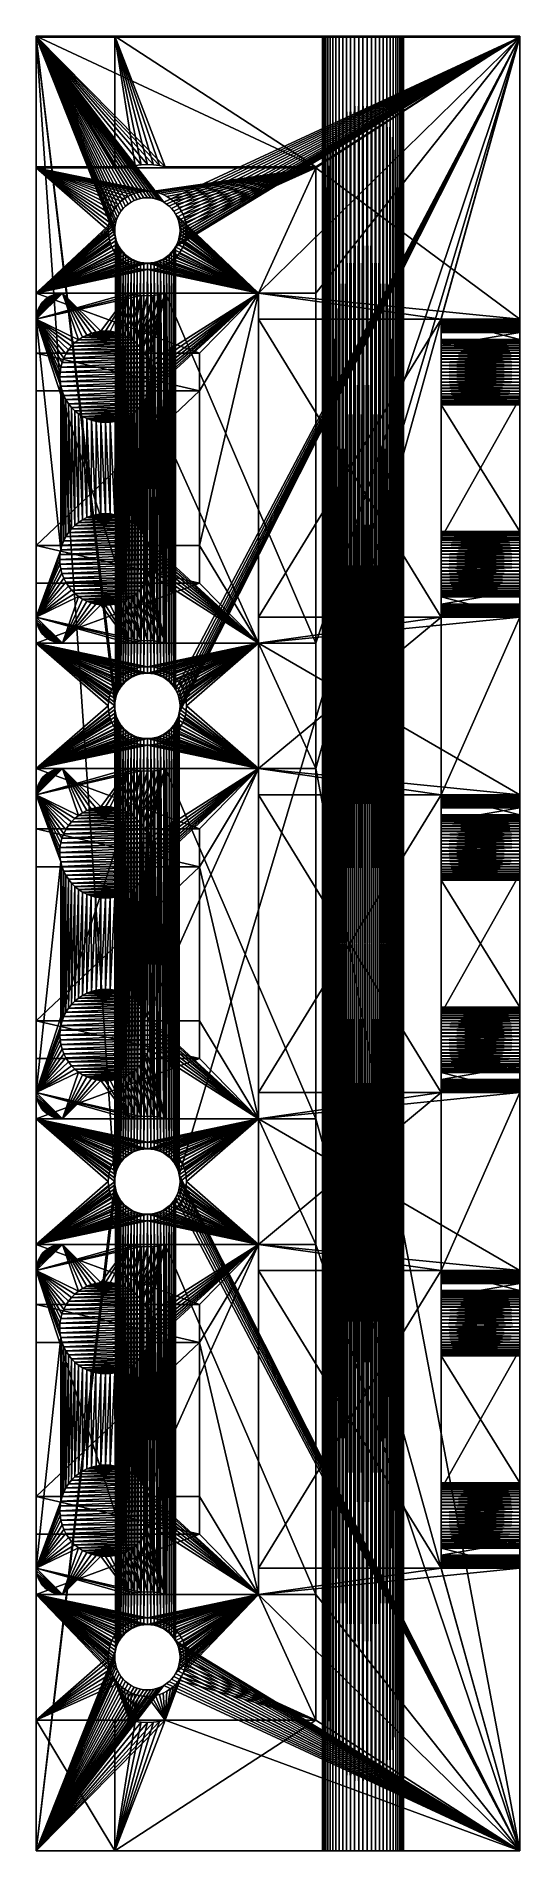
# Model space of a CAD drawing. Header units: inches. Extents: x 152 to 170.5, y 73 to 142.4.
import ezdxf

# ---------------------------------------------------------------- set-up
doc = ezdxf.new("R2010")
doc.units = ezdxf.units.IN
doc.header["$MEASUREMENT"] = 0
doc.layers.get('0').update_dxf_attribs({"lineweight": 0})

msp = doc.modelspace()

# ---------------------------------------------------------------- meshes
at = {"color": 7, "linetype": 'Continuous'}
mesh = msp.add_polyface(dxfattribs=at)
corners = [(155.276, 135.752, -4.5), (152.037, 142.417, -4.5), (155.358, 135.854, -4.5), (155.451, 135.946, -4.5), (155.552, 136.028, -4.5), (155.662, 136.1, -4.5), (155.779, 136.159, -4.5), (155.901, 136.206, -4.5), (156.027, 136.24, -4.5), (156.156, 136.26, -4.5), (156.287, 136.267, -4.5), (156.418, 136.26, -4.5), (156.547, 136.24, -4.5), (156.673, 136.206, -4.5), (156.796, 136.159, -4.5), (156.912, 136.1, -4.5), (152.037, 142.417, -10.5), (156.796, 136.159, -10.5), (156.912, 136.1, -10.5), (156.673, 136.206, -10.5), (156.547, 136.24, -10.5), (156.418, 136.26, -10.5), (156.287, 136.267, -10.5), (156.156, 136.26, -10.5), (156.027, 136.24, -10.5), (155.901, 136.206, -10.5), (155.779, 136.159, -10.5), (155.662, 136.1, -10.5), (155.552, 136.028, -10.5), (155.451, 135.946, -10.5), (155.358, 135.854, -10.5), (155.276, 135.752, -10.5), (152.037, 132.617, -7.1), (155.037, 142.445, 7.5), (155.037, 137.445, 7.5), (155.037, 142.445, 10.5), (155.037, 137.445, 10.5), (152.037, 142.445, 7.5), (152.037, 137.445, 7.5), (152.037, 137.445, -3.5), (152.037, 142.445, -3.5), (155.825, 137.498, 10.5), (156.055, 137.531, 10.5), (156.287, 137.542, 10.5), (156.519, 137.531, 10.5), (156.749, 137.498, 10.5), (156.975, 137.445, 10.5), (156.975, 137.445, -3.5), (156.749, 137.498, -3.5), (156.519, 137.531, -3.5), (156.287, 137.542, -3.5), (156.055, 137.531, -3.5), (155.825, 137.498, -3.5), (155.599, 137.445, -3.5)]
mesh.append_faces([[corners[k] for k in face] for face in [(0, 1, 2), (1, 3, 2), (4, 3, 1), (4, 1, 5), (1, 6, 5), (7, 6, 1), (7, 1, 8), (1, 9, 8), (10, 9, 1), (10, 1, 11), (1, 12, 11), (13, 12, 1), (13, 1, 14), (1, 15, 14), (16, 17, 18), (19, 17, 16), (19, 16, 20), (16, 21, 20), (22, 21, 16), (22, 16, 23), (16, 24, 23), (25, 24, 16), (25, 16, 26), (16, 27, 26), (28, 27, 16), (28, 16, 29), (16, 30, 29), (31, 30, 16), (16, 1, 32), (33, 34, 35), (35, 34, 36), (33, 37, 34), (34, 37, 38), (38, 37, 39), (39, 37, 40), (37, 33, 40), (36, 41, 35), (41, 42, 35), (35, 42, 43), (44, 35, 43), (44, 45, 35), (35, 45, 46), (47, 48, 40), (40, 48, 49), (50, 40, 49), (50, 51, 40), (40, 51, 52), (53, 40, 52), (53, 39, 40)]], dxfattribs={"color": 7})
mesh = msp.add_polyface(dxfattribs=at)
corners = [(157.022, 136.028, -10.5), (156.912, 136.1, -4.5), (157.022, 136.028, -4.5), (156.912, 136.1, -10.5), (156.796, 136.159, -4.5), (156.796, 136.159, -10.5), (156.673, 136.206, -4.5), (156.673, 136.206, -10.5), (156.547, 136.24, -4.5), (156.547, 136.24, -10.5), (156.418, 136.26, -4.5), (157.124, 135.946, -10.5), (170.537, 142.417, -4.5), (152.037, 142.417, -4.5), (152.037, 142.417, -10.5), (152.037, 142.445, -3.5), (155.037, 142.445, 7.5), (163.121, 142.445, 3.67), (155.037, 142.445, 10.5), (163.5, 142.445, 5.452), (162.737, 137.445, 10.5), (156.975, 137.445, 10.5), (156.444, 136.509, 3), (162.737, 137.417, 3), (152.037, 137.417, 3), (156.599, 136.484, 3), (156.751, 136.444, 3), (156.897, 136.387, 3), (157.037, 136.316, 3), (157.169, 136.231, 3), (157.291, 136.132, 3), (156.444, 136.509, -3.5), (156.599, 136.484, -3.5), (156.751, 136.444, -3.5), (156.897, 136.387, -3.5), (157.037, 136.316, -3.5), (157.169, 136.231, -3.5), (157.291, 136.132, -3.5), (157.402, 136.021, -3.5), (157.402, 136.021, 3), (157.501, 135.899, -3.5), (156.519, 137.531, 10.5), (156.519, 137.531, -3.5), (156.749, 137.498, -3.5), (156.749, 137.498, 10.5), (156.975, 137.445, -3.5), (162.737, 137.445, -3.5), (162.737, 137.417, -3.5), (152.037, 137.417, -3.5)]
mesh.append_faces([[corners[k] for k in face] for face in [(0, 1, 2), (3, 4, 1), (5, 6, 4), (7, 8, 6), (9, 10, 8), (9, 8, 7), (7, 6, 5), (5, 4, 3), (3, 1, 0), (0, 2, 11), (12, 13, 14), (15, 16, 17), (16, 18, 19), (20, 18, 21), (22, 23, 24), (22, 25, 23), (23, 25, 26), (27, 23, 26), (27, 28, 23), (23, 28, 29), (30, 23, 29), (22, 31, 32), (25, 32, 33), (26, 33, 34), (27, 34, 35), (28, 35, 36), (29, 36, 37), (30, 37, 38), (39, 38, 40), (39, 30, 38), (30, 29, 37), (29, 28, 36), (28, 27, 35), (27, 26, 34), (26, 25, 33), (25, 22, 32), (41, 42, 43), (44, 43, 45), (21, 44, 45), (44, 41, 43), (46, 21, 45), (37, 36, 47), (47, 36, 35), (34, 47, 35), (34, 33, 47), (47, 33, 32), (31, 47, 32), (31, 48, 47), (45, 15, 46)]], dxfattribs={"color": 7})
mesh = msp.add_polyface(dxfattribs=at)
corners = [(160.537, 132.617, -7.1), (160.537, 132.617, -4.5), (160.537, 131.617, -6.1), (160.537, 131.617, -4.5), (167.537, 131.617, -6.1), (167.537, 131.617, -4.5), (157.37, 135.642, -4.5), (170.537, 142.417, -4.5), (157.53, 134.886, -10.5), (170.537, 142.417, -10.5), (157.537, 135.017, -10.5), (157.51, 134.757, -10.5), (157.476, 134.631, -10.5), (157.429, 134.509, -10.5), (157.37, 134.392, -10.5), (157.37, 117.449, -10.5), (170.537, 131.617, -3.5), (167.537, 131.617, -2.25), (160.537, 131.617, -3.5), (160.537, 131.617, 0.3), (167.537, 131.617, 0.3), (162.737, 137.445, 10.5), (162.737, 132.617, 10.5), (170.537, 142.445, 10.5), (162.737, 119.224, 10.5), (157.291, 136.132, 3), (157.402, 136.021, 3), (162.737, 137.417, 3), (157.501, 135.899, 3), (157.586, 135.767, 3), (157.657, 135.627, 3), (157.714, 135.481, 3), (157.754, 135.329, 3), (157.779, 135.174, 3), (160.537, 132.617, 3), (162.737, 132.617, 3), (160.537, 132.617, 8.3), (156.987, 132.617, 10.5), (162.737, 137.417, -3.5), (152.037, 137.417, -3.5), (156.975, 137.445, 10.5), (162.737, 137.445, -3.5), (157.754, 135.329, -3.5), (157.779, 135.174, -3.5), (157.714, 135.481, -3.5), (157.657, 135.627, -3.5), (157.586, 135.767, -3.5), (157.501, 135.899, -3.5), (157.402, 136.021, -3.5), (157.291, 136.132, -3.5), (160.537, 132.617, -3.5)]
mesh.append_faces([[corners[k] for k in face] for face in [(0, 1, 2), (2, 1, 3), (4, 2, 5), (2, 3, 5), (6, 7, 1), (5, 1, 7), (3, 1, 5), (8, 9, 10), (11, 12, 9), (11, 9, 8), (9, 13, 14), (12, 13, 9), (14, 15, 9), (16, 17, 18), (18, 17, 19), (19, 17, 20), (21, 22, 23), (23, 22, 24), (25, 26, 27), (27, 26, 28), (29, 27, 28), (29, 30, 27), (27, 30, 31), (32, 27, 31), (32, 33, 27), (27, 33, 34), (35, 27, 34), (36, 37, 22), (35, 36, 22), (35, 34, 36), (38, 39, 27), (21, 40, 41), (22, 21, 27), (35, 22, 27), (38, 27, 41), (41, 27, 21), (42, 38, 43), (42, 44, 38), (38, 44, 45), (46, 38, 45), (46, 47, 38), (38, 47, 48), (49, 38, 48), (50, 16, 18), (50, 38, 16), (50, 43, 38), (34, 50, 19), (19, 50, 18)]], dxfattribs={"color": 7})
mesh = msp.add_polyface(dxfattribs=at)
corners = [(170.537, 142.417, -10.5), (170.537, 142.417, -4.5), (152.037, 142.417, -10.5), (157.022, 136.028, -4.5), (156.912, 136.1, -4.5), (157.124, 135.946, -4.5), (157.216, 135.854, -4.5), (157.298, 135.752, -4.5), (157.37, 135.642, -4.5), (152.037, 142.417, -4.5), (157.537, 135.017, -10.5), (157.53, 135.148, -10.5), (157.51, 135.277, -10.5), (157.476, 135.403, -10.5), (157.429, 135.526, -10.5), (157.37, 135.642, -10.5), (157.298, 135.752, -10.5), (157.216, 135.854, -10.5), (157.124, 135.946, -10.5), (157.022, 136.028, -10.5), (156.912, 136.1, -10.5), (163.195, 142.445, 3.525), (152.037, 142.445, -3.5), (163.121, 142.445, 3.67), (163.283, 142.445, 3.389), (163.385, 142.445, 3.263), (163.5, 142.445, 3.148), (163.626, 142.445, 3.046), (163.762, 142.445, 2.958), (163.907, 142.445, 2.884), (164.058, 142.445, 2.826), (170.537, 142.445, -3.5), (164.215, 142.445, 2.784), (164.215, 142.445, 5.816), (155.037, 142.445, 10.5), (170.537, 142.445, 10.5), (164.058, 142.445, 5.774), (163.907, 142.445, 5.716), (163.762, 142.445, 5.642), (163.626, 142.445, 5.554), (163.5, 142.445, 5.452), (155.037, 142.445, 7.5), (163.385, 142.445, 5.337), (163.283, 142.445, 5.211), (163.195, 142.445, 5.075), (163.121, 142.445, 4.93), (163.063, 142.445, 4.779), (163.021, 142.445, 4.622), (162.996, 142.445, 4.462), (162.987, 142.445, 4.3), (162.996, 142.445, 4.138), (163.021, 142.445, 3.978), (163.063, 142.445, 3.821), (162.737, 137.445, 10.5), (162.737, 137.445, -3.5), (162.737, 137.417, -3.5)]
mesh.append_faces([[corners[k] for k in face] for face in [(0, 1, 2), (1, 3, 4), (5, 3, 1), (5, 1, 6), (1, 7, 6), (8, 7, 1), (1, 4, 9), (10, 0, 11), (0, 12, 11), (13, 12, 0), (13, 0, 14), (0, 15, 14), (16, 15, 0), (16, 0, 17), (0, 18, 17), (19, 18, 0), (19, 0, 20), (0, 2, 20), (21, 22, 23), (21, 24, 22), (22, 24, 25), (26, 22, 25), (26, 27, 22), (22, 27, 28), (29, 22, 28), (29, 30, 22), (22, 30, 31), (31, 30, 32), (33, 34, 35), (33, 36, 34), (34, 36, 37), (38, 34, 37), (38, 39, 34), (34, 39, 40), (41, 40, 42), (43, 41, 42), (43, 44, 41), (41, 44, 45), (46, 41, 45), (46, 47, 41), (41, 47, 48), (49, 41, 48), (49, 50, 41), (41, 50, 51), (52, 41, 51), (52, 23, 41), (53, 35, 34), (22, 31, 54), (54, 31, 55)]], dxfattribs={"color": 7})
mesh = msp.add_polyface(dxfattribs=at)
corners = [(152.037, 103.331, -7.1), (152.037, 103.331, -6.6), (158.287, 103.331, -7.1), (158.287, 104.774, -6.6), (152.037, 104.774, -6.6), (152.037, 104.774, -7.1), (158.287, 103.331, -6.6), (152.037, 142.417, -10.5), (152.037, 73.024, -10.5), (155.037, 98.628, -10.5), (152.947, 104.414, 8.3), (152.937, 104.231, 8.3), (152.037, 102.031, 8.3), (152.947, 104.048, 8.3), (152.975, 103.867, 8.3), (153.023, 103.69, 8.3), (152.975, 104.595, 8.3), (156.103, 103.202, 6.3), (153.387, 103.06, 6.3), (153.271, 103.202, 6.3), (156.203, 103.356, 6.3), (153.172, 103.356, 6.3), (156.286, 103.519, 6.3), (153.088, 103.519, 6.3), (156.351, 103.69, 6.3), (153.023, 103.69, 6.3), (156.399, 103.867, 6.3), (152.975, 103.867, 6.3), (156.428, 104.048, 6.3), (152.947, 104.048, 6.3), (156.437, 104.231, 6.3), (152.937, 104.231, 6.3), (156.428, 104.414, 6.3), (152.947, 104.414, 6.3), (156.399, 104.595, 6.3), (152.975, 104.595, 6.3), (156.351, 104.772, 6.3), (153.023, 104.772, 6.3), (156.286, 104.943, 6.3), (153.088, 104.943, 6.3), (156.203, 105.106, 6.3), (153.172, 105.106, 6.3), (153.023, 104.772, 8.3), (153.088, 104.943, 8.3), (153.172, 105.106, 8.3), (153.271, 105.26, 8.3), (153.387, 103.06, 8.3), (153.271, 103.202, 8.3), (153.172, 103.356, 8.3), (153.088, 103.519, 8.3)]
mesh.append_faces([[corners[k] for k in face] for face in [(0, 1, 2), (3, 4, 5), (6, 1, 4), (7, 8, 9), (1, 0, 4), (0, 5, 4), (10, 11, 12), (11, 13, 12), (12, 13, 14), (15, 12, 14), (16, 10, 12), (17, 18, 19), (20, 19, 21), (22, 21, 23), (24, 23, 25), (26, 25, 27), (28, 27, 29), (30, 29, 31), (32, 31, 33), (34, 33, 35), (36, 35, 37), (38, 37, 39), (40, 39, 41), (10, 31, 11), (10, 33, 31), (10, 16, 33), (33, 16, 35), (35, 16, 42), (37, 42, 43), (39, 43, 44), (41, 44, 45), (18, 46, 47), (19, 47, 48), (21, 48, 49), (23, 49, 15), (25, 15, 14), (27, 14, 13), (29, 13, 11), (31, 29, 11), (41, 39, 44), (39, 37, 43), (37, 35, 42), (29, 27, 13), (27, 25, 14), (25, 23, 15), (23, 21, 49), (21, 19, 48), (19, 18, 47)]], dxfattribs={"color": 7})
mesh = msp.add_polyface(dxfattribs=at)
corners = [(152.037, 73.024, -10.5), (152.037, 142.417, -10.5), (152.037, 104.774, -7.1), (152.975, 104.595, 8.3), (152.037, 102.031, 8.3), (152.972, 110.855, 8.3), (153.02, 110.679, 8.3), (153.023, 104.772, 8.3), (153.086, 110.507, 8.3), (153.088, 104.943, 8.3), (154.87, 105.971, 8.3), (154.687, 105.981, 8.3), (154.867, 109.479, 8.3), (154.504, 105.971, 8.3), (154.684, 109.469, 8.3), (154.323, 105.943, 8.3), (154.501, 109.479, 8.3), (154.146, 105.895, 8.3), (154.32, 109.508, 8.3), (153.975, 105.83, 8.3), (154.143, 109.555, 8.3), (153.812, 105.747, 8.3), (153.972, 109.621, 8.3), (153.658, 105.647, 8.3), (153.809, 109.704, 8.3), (153.516, 105.532, 8.3), (153.656, 109.804, 8.3), (153.387, 105.402, 8.3), (153.513, 109.919, 8.3), (153.271, 105.26, 8.3), (153.384, 110.048, 8.3), (153.172, 105.106, 8.3), (153.268, 110.191, 8.3), (153.169, 110.344, 8.3), (156.055, 101.117, 10.5), (156.051, 114.335, 10.5), (152.037, 102.031, 10.5), (156.103, 105.26, 6.3), (153.172, 105.106, 6.3), (153.271, 105.26, 6.3), (155.988, 105.402, 6.3), (153.387, 105.402, 6.3), (155.858, 105.532, 6.3), (153.516, 105.532, 6.3), (155.716, 105.647, 6.3), (153.658, 105.647, 6.3), (155.562, 105.747, 6.3), (153.812, 105.747, 6.3), (155.399, 105.83, 6.3), (153.975, 105.83, 6.3), (155.228, 105.895, 6.3), (154.146, 105.895, 6.3), (155.051, 105.943, 6.3), (154.323, 105.943, 6.3), (154.87, 105.971, 6.3), (154.504, 105.971, 6.3), (154.687, 105.981, 6.3), (152.037, 113.424, 10.5)]
mesh.append_faces([[corners[k] for k in face] for face in [(0, 1, 2), (3, 4, 5), (6, 7, 3), (7, 8, 9), (10, 11, 12), (11, 13, 14), (13, 15, 16), (15, 17, 18), (17, 19, 20), (19, 21, 22), (21, 23, 24), (23, 25, 26), (25, 27, 28), (27, 29, 30), (29, 31, 32), (31, 9, 33), (34, 35, 36), (37, 38, 39), (40, 39, 41), (42, 41, 43), (44, 43, 45), (46, 45, 47), (48, 47, 49), (50, 49, 51), (52, 51, 53), (54, 53, 55), (56, 54, 55), (54, 52, 53), (39, 29, 27), (41, 27, 25), (43, 25, 23), (45, 23, 21), (47, 21, 19), (49, 19, 17), (51, 17, 15), (53, 15, 13), (55, 13, 11), (56, 11, 10), (56, 55, 11), (55, 53, 13), (53, 51, 15), (51, 49, 17), (49, 47, 19), (47, 45, 21), (45, 43, 23), (43, 41, 25), (41, 39, 27), (39, 38, 29), (36, 57, 4)]], dxfattribs={"color": 7})
mesh = msp.add_polyface(dxfattribs=at)
corners = [(152.037, 104.774, -7.1), (152.037, 142.417, -10.5), (152.037, 110.674, -7.1), (152.933, 119.23, 8.3), (152.829, 119.246, 8.3), (153.037, 119.224, 8.3), (152.728, 119.273, 8.3), (152.63, 119.311, 8.3), (152.537, 119.358, 8.3), (152.449, 119.415, 8.3), (152.368, 119.481, 8.3), (152.294, 119.555, 8.3), (152.228, 119.636, 8.3), (152.171, 119.724, 8.3), (152.124, 119.817, 8.3), (152.086, 119.915, 8.3), (152.059, 120.016, 8.3), (155.587, 119.224, 8.3), (153.037, 119.224, 10.5), (152.037, 120.224, 10.5), (155.587, 119.224, 10.5), (152.086, 119.915, 10.5), (152.059, 120.016, 10.5), (152.124, 119.817, 10.5), (152.171, 119.724, 10.5), (152.228, 119.636, 10.5), (152.294, 119.555, 10.5), (152.368, 119.481, 10.5), (152.449, 119.415, 10.5), (152.63, 119.311, 10.5), (152.537, 119.358, 10.5), (152.728, 119.273, 10.5), (152.829, 119.246, 10.5), (152.933, 119.23, 10.5)]
mesh.append_faces([[corners[k] for k in face] for face in [(0, 1, 2), (3, 4, 5), (5, 4, 6), (7, 5, 6), (7, 8, 5), (5, 8, 9), (10, 5, 9), (10, 11, 5), (5, 11, 12), (13, 5, 12), (13, 14, 5), (5, 14, 15), (16, 5, 15), (17, 18, 5), (19, 18, 20), (21, 18, 22), (21, 23, 18), (18, 23, 24), (25, 18, 24), (25, 26, 18), (18, 26, 27), (28, 18, 27), (28, 29, 18), (28, 30, 29), (29, 31, 18), (18, 31, 32), (33, 18, 32), (18, 33, 5), (5, 33, 3), (3, 33, 32), (4, 32, 31), (6, 31, 29), (7, 29, 30), (8, 30, 28), (9, 28, 27), (10, 27, 26), (11, 26, 25), (12, 25, 24), (13, 24, 23), (13, 12, 24), (12, 11, 25), (11, 10, 26), (10, 9, 27), (9, 8, 28), (8, 7, 30), (7, 6, 29), (6, 4, 31), (4, 3, 32)]], dxfattribs={"color": 7})
mesh = msp.add_polyface(dxfattribs=at)
corners = [(152.037, 142.417, -10.5), (152.037, 112.117, -7.1), (152.037, 110.674, -7.1), (152.944, 122.612, 8.3), (152.934, 122.429, 8.3), (152.037, 120.224, 8.3), (152.944, 122.246, 8.3), (152.972, 122.065, 8.3), (153.02, 121.888, 8.3), (153.086, 121.717, 8.3), (153.169, 121.554, 8.3), (153.268, 121.4, 8.3), (153.384, 121.258, 8.3), (153.513, 121.128, 8.3), (153.656, 121.013, 8.3), (153.037, 119.224, 8.3), (153.809, 120.913, 8.3), (153.972, 120.83, 8.3), (154.143, 120.765, 8.3), (154.32, 120.717, 8.3), (154.501, 120.688, 8.3), (152.972, 122.793, 8.3), (152.059, 120.016, 8.3), (152.043, 120.12, 8.3), (152.037, 120.224, 10.5), (152.043, 120.12, 10.5), (153.037, 119.224, 10.5), (152.059, 120.016, 10.5), (152.124, 119.817, 8.3), (152.124, 119.817, 10.5), (152.086, 119.915, 10.5), (152.086, 119.915, 8.3), (152.171, 119.724, 8.3), (153.972, 120.83, 6.3), (153.809, 120.913, 6.3), (153.656, 121.013, 6.3), (153.513, 121.128, 6.3), (153.384, 121.258, 6.3), (153.268, 121.4, 6.3), (153.169, 121.554, 6.3), (153.086, 121.717, 6.3), (153.02, 121.888, 6.3), (154.143, 120.765, 6.3)]
mesh.append_faces([[corners[k] for k in face] for face in [(0, 1, 2), (3, 4, 5), (4, 6, 5), (5, 6, 7), (8, 5, 7), (8, 9, 5), (5, 9, 10), (11, 5, 10), (11, 12, 5), (5, 12, 13), (14, 5, 13), (14, 15, 5), (14, 16, 15), (15, 16, 17), (18, 15, 17), (18, 19, 15), (15, 19, 20), (21, 3, 5), (22, 23, 15), (15, 23, 5), (24, 25, 26), (26, 25, 27), (28, 29, 30), (31, 30, 27), (22, 27, 25), (23, 25, 24), (5, 23, 24), (23, 22, 25), (22, 31, 27), (31, 28, 30), (28, 32, 29), (33, 17, 16), (34, 16, 14), (35, 14, 13), (36, 13, 12), (37, 12, 11), (38, 11, 10), (39, 10, 9), (40, 9, 8), (41, 8, 7), (41, 40, 8), (40, 39, 9), (39, 38, 10), (38, 37, 11), (37, 36, 12), (36, 35, 13), (35, 34, 14), (34, 33, 16), (33, 42, 17)]], dxfattribs={"color": 7})
mesh = msp.add_polyface(dxfattribs=at)
corners = [(152.037, 119.224, -4.5), (160.537, 119.224, -4.5), (156.287, 118.074, -4.5), (152.037, 119.224, -7.1), (155.037, 116.824, -10.5), (152.037, 142.417, -10.5), (155.037, 98.628, -10.5), (156.523, 119.313, 8.3), (156.523, 119.313, 10.5), (156.287, 119.324, 10.5), (156.287, 119.324, 8.3), (156.051, 119.313, 10.5), (156.051, 119.313, 8.3), (155.817, 119.279, 10.5), (155.817, 119.279, 8.3), (155.587, 119.224, 10.5), (155.587, 119.224, 8.3), (156.757, 119.279, 8.3), (156.2, 121.554, 8.3), (156.987, 119.224, 8.3), (156.1, 121.4, 8.3), (155.985, 121.258, 8.3), (155.855, 121.128, 8.3), (155.713, 121.013, 8.3), (155.559, 120.913, 8.3), (155.396, 120.83, 8.3), (154.501, 120.688, 8.3), (154.684, 120.679, 8.3), (154.867, 120.688, 8.3), (155.048, 120.717, 8.3), (155.225, 120.765, 8.3), (153.037, 119.224, 8.3), (153.037, 119.224, 10.5), (160.537, 119.224, 3), (152.037, 119.224, 3), (156.287, 118.324, 3), (152.037, 120.224, 10.5), (154.867, 120.688, 6.3), (154.501, 120.688, 6.3), (155.048, 120.717, 6.3), (154.684, 120.679, 6.3), (154.32, 120.717, 6.3), (155.225, 120.765, 6.3), (154.32, 120.717, 8.3), (154.143, 120.765, 8.3), (152.037, 119.224, -3.5), (160.537, 119.224, -3.5), (156.287, 118.324, -3.5)]
mesh.append_faces([[corners[k] for k in face] for face in [(0, 1, 2), (0, 3, 1), (4, 5, 6), (7, 8, 9), (10, 9, 11), (12, 11, 13), (14, 13, 15), (16, 14, 15), (14, 12, 13), (12, 10, 11), (10, 7, 9), (7, 17, 8), (18, 19, 20), (20, 19, 17), (21, 17, 7), (22, 7, 10), (23, 10, 12), (24, 12, 25), (24, 23, 12), (16, 26, 27), (28, 16, 27), (28, 29, 16), (16, 29, 30), (14, 30, 25), (12, 14, 25), (23, 22, 10), (22, 21, 7), (21, 20, 17), (14, 16, 30), (16, 31, 26), (15, 32, 16), (33, 34, 35), (36, 13, 11), (36, 15, 13), (37, 38, 39), (37, 40, 38), (39, 41, 42), (39, 38, 41), (39, 29, 28), (37, 28, 27), (40, 27, 26), (38, 26, 43), (41, 43, 44), (41, 38, 43), (38, 40, 26), (40, 37, 27), (37, 39, 28), (33, 45, 34), (45, 46, 47)]], dxfattribs={"color": 7})
mesh = msp.add_polyface(dxfattribs=at)
corners = [(158.287, 122.967, -6.6), (152.037, 122.967, -6.6), (152.037, 122.967, -7.1), (152.037, 114.424, -7.1), (152.037, 112.117, -7.1), (152.037, 142.417, -10.5), (152.037, 121.524, -6.6), (152.037, 121.524, -7.1), (152.037, 120.224, 10.5), (156.051, 119.313, 10.5), (152.037, 131.617, 10.5), (156.396, 122.065, 6.3), (153.02, 121.888, 6.3), (152.972, 122.065, 6.3), (156.425, 122.246, 6.3), (152.944, 122.246, 6.3), (156.434, 122.429, 6.3), (152.934, 122.429, 6.3), (156.425, 122.612, 6.3), (152.944, 122.612, 6.3), (156.396, 122.793, 6.3), (152.972, 122.793, 6.3), (156.349, 122.97, 6.3), (153.02, 122.97, 6.3), (156.283, 123.141, 6.3), (153.086, 123.141, 6.3), (156.2, 123.304, 6.3), (153.169, 123.304, 6.3), (156.1, 123.458, 6.3), (153.268, 123.458, 6.3), (155.985, 123.6, 6.3), (153.384, 123.6, 6.3), (155.855, 123.729, 6.3), (153.513, 123.729, 6.3), (155.713, 123.845, 6.3), (153.656, 123.845, 6.3), (155.559, 123.944, 6.3), (153.809, 123.944, 6.3), (155.396, 124.028, 6.3), (153.972, 124.028, 6.3), (152.944, 122.612, 8.3), (152.934, 122.429, 8.3), (152.972, 122.793, 8.3), (153.02, 122.97, 8.3), (153.086, 123.141, 8.3), (153.169, 123.304, 8.3), (153.268, 123.458, 8.3), (153.384, 123.6, 8.3), (153.513, 123.729, 8.3), (153.656, 123.845, 8.3), (153.809, 123.944, 8.3), (153.972, 124.028, 8.3), (152.972, 122.065, 8.3), (152.944, 122.246, 8.3)]
mesh.append_faces([[corners[k] for k in face] for face in [(0, 1, 2), (3, 4, 5), (6, 7, 1), (7, 2, 1), (8, 9, 10), (11, 12, 13), (14, 13, 15), (16, 15, 17), (18, 17, 19), (20, 19, 21), (22, 21, 23), (24, 23, 25), (26, 25, 27), (28, 27, 29), (30, 29, 31), (32, 31, 33), (34, 33, 35), (36, 35, 37), (38, 37, 39), (38, 36, 37), (36, 34, 35), (34, 32, 33), (40, 17, 41), (40, 19, 17), (40, 42, 19), (19, 42, 21), (21, 42, 43), (23, 43, 44), (25, 44, 45), (27, 45, 46), (29, 46, 47), (31, 47, 48), (33, 48, 49), (35, 49, 50), (37, 50, 51), (13, 52, 53), (15, 53, 41), (17, 15, 41), (37, 35, 50), (35, 33, 49), (33, 31, 48), (31, 29, 47), (29, 27, 46), (27, 25, 45), (25, 23, 44), (23, 21, 43), (15, 13, 53), (13, 12, 52)]], dxfattribs={"color": 7})
mesh = msp.add_polyface(dxfattribs=at)
corners = [(152.037, 128.874, -7.1), (158.287, 128.874, -7.1), (152.037, 122.967, -7.1), (152.037, 142.417, -10.5), (155.044, 116.955, -10.5), (155.064, 117.084, -10.5), (155.037, 116.824, -10.5), (152.037, 114.424, -7.1), (152.037, 119.224, -7.1), (152.037, 121.524, -7.1), (152.972, 122.793, 8.3), (152.037, 120.224, 8.3), (152.037, 131.617, 8.3), (152.975, 129.053, 8.3), (153.02, 122.97, 8.3), (153.023, 128.876, 8.3), (153.086, 123.141, 8.3), (153.088, 128.705, 8.3), (153.169, 123.304, 8.3), (153.172, 128.542, 8.3), (153.268, 123.458, 8.3), (153.271, 128.388, 8.3), (153.384, 123.6, 8.3), (153.387, 128.246, 8.3), (153.513, 123.729, 8.3), (153.516, 128.117, 8.3), (153.656, 123.845, 8.3), (153.658, 128.001, 8.3), (153.809, 123.944, 8.3), (153.812, 127.902, 8.3), (153.972, 124.028, 8.3), (153.975, 127.818, 8.3), (154.143, 124.093, 8.3), (154.146, 127.753, 8.3), (154.32, 124.141, 8.3), (154.323, 127.705, 8.3), (154.501, 124.169, 8.3), (154.504, 127.677, 8.3), (154.684, 124.179, 8.3), (152.037, 131.617, 10.5), (152.037, 120.224, 10.5), (154.504, 127.677, 6.3), (154.323, 127.705, 6.3), (154.146, 127.753, 6.3), (154.687, 127.667, 6.3), (155.225, 124.093, 6.3), (153.972, 124.028, 6.3), (154.143, 124.093, 6.3), (155.048, 124.141, 6.3), (154.32, 124.141, 6.3), (154.867, 124.169, 6.3), (154.501, 124.169, 6.3), (153.809, 123.944, 6.3)]
mesh.append_faces([[corners[k] for k in face] for face in [(0, 1, 2), (3, 4, 5), (6, 4, 3), (7, 3, 8), (8, 3, 9), (10, 11, 12), (13, 14, 10), (13, 15, 14), (14, 15, 16), (16, 15, 17), (18, 17, 19), (20, 19, 21), (22, 21, 23), (24, 23, 25), (26, 25, 27), (28, 27, 29), (30, 29, 31), (32, 31, 33), (34, 33, 35), (36, 35, 37), (38, 36, 37), (36, 34, 35), (34, 32, 33), (32, 30, 31), (30, 28, 29), (28, 26, 27), (26, 24, 25), (24, 22, 23), (22, 20, 21), (20, 18, 19), (18, 16, 17), (39, 11, 40), (41, 37, 35), (42, 35, 33), (43, 42, 33), (42, 41, 35), (41, 44, 37), (45, 46, 47), (48, 47, 49), (50, 49, 51), (46, 30, 32), (47, 32, 34), (49, 34, 36), (51, 36, 38), (51, 49, 36), (49, 47, 34), (47, 46, 32), (46, 52, 30)]], dxfattribs={"color": 7})
mesh = msp.add_polyface(dxfattribs=at)
corners = [(152.037, 128.874, -7.1), (152.037, 128.874, -6.6), (158.287, 128.874, -7.1), (158.287, 128.874, -6.6), (152.037, 130.317, -6.6), (152.037, 142.417, -10.5), (152.037, 122.967, -7.1), (152.037, 121.524, -7.1), (152.975, 129.053, 8.3), (152.972, 122.793, 8.3), (152.037, 131.617, 8.3), (152.037, 120.224, 8.3), (152.037, 131.617, 10.5), (155.399, 127.818, 6.3), (154.146, 127.753, 6.3), (153.975, 127.818, 6.3), (155.562, 127.902, 6.3), (153.812, 127.902, 6.3), (155.716, 128.001, 6.3), (153.658, 128.001, 6.3), (155.858, 128.117, 6.3), (153.516, 128.117, 6.3), (153.387, 128.246, 6.3), (155.988, 128.246, 6.3), (156.103, 128.388, 6.3), (153.271, 128.388, 6.3), (156.203, 128.542, 6.3), (153.172, 128.542, 6.3), (156.286, 128.705, 6.3), (153.088, 128.705, 6.3), (156.351, 128.876, 6.3), (153.023, 128.876, 6.3), (156.399, 129.053, 6.3), (152.975, 129.053, 6.3), (156.428, 129.234, 6.3), (152.947, 129.234, 6.3), (156.437, 129.417, 6.3), (152.937, 129.417, 6.3), (156.428, 129.6, 6.3), (152.947, 129.6, 6.3), (156.399, 129.781, 6.3), (152.975, 129.781, 6.3), (152.947, 129.6, 8.3), (152.937, 129.417, 8.3), (152.975, 129.781, 8.3), (154.146, 127.753, 8.3), (153.975, 127.818, 8.3), (153.812, 127.902, 8.3), (153.658, 128.001, 8.3), (153.516, 128.117, 8.3), (153.387, 128.246, 8.3), (153.271, 128.388, 8.3), (153.172, 128.542, 8.3), (153.088, 128.705, 8.3), (153.023, 128.876, 8.3), (152.947, 129.234, 8.3)]
mesh.append_faces([[corners[k] for k in face] for face in [(0, 1, 2), (3, 1, 4), (5, 6, 7), (0, 4, 1), (8, 9, 10), (10, 11, 12), (13, 14, 15), (16, 15, 17), (18, 17, 19), (20, 19, 21), (21, 22, 23), (24, 22, 25), (26, 25, 27), (28, 27, 29), (30, 29, 31), (32, 31, 33), (34, 33, 35), (36, 35, 37), (38, 37, 39), (40, 39, 41), (42, 37, 43), (42, 39, 37), (42, 44, 39), (39, 44, 41), (14, 45, 46), (15, 46, 47), (17, 47, 48), (19, 48, 49), (21, 49, 50), (22, 50, 51), (25, 51, 52), (27, 52, 53), (29, 53, 54), (31, 54, 8), (33, 8, 55), (35, 55, 43), (37, 35, 43), (35, 33, 55), (33, 31, 8), (31, 29, 54), (29, 27, 53), (27, 25, 52), (25, 22, 51), (22, 21, 50), (21, 19, 49), (19, 17, 48), (17, 15, 47), (15, 14, 46)]], dxfattribs={"color": 7})
mesh = msp.add_polyface(dxfattribs=at)
corners = [(155.064, 134.757, -10.5), (152.037, 142.417, -10.5), (155.064, 117.084, -10.5), (152.037, 128.874, -7.1), (152.037, 122.967, -7.1), (153.037, 132.617, 8.3), (154.504, 131.158, 8.3), (154.323, 131.129, 8.3), (154.146, 131.081, 8.3), (153.975, 131.016, 8.3), (153.812, 130.933, 8.3), (153.658, 130.833, 8.3), (152.037, 131.617, 8.3), (152.043, 131.722, 8.3), (152.059, 131.825, 8.3), (152.086, 131.926, 8.3), (152.124, 132.024, 8.3), (152.171, 132.117, 8.3), (152.228, 132.205, 8.3), (152.294, 132.286, 8.3), (153.037, 132.617, 10.5), (152.037, 131.617, 10.5), (155.587, 132.617, 10.5), (152.933, 132.612, 10.5), (152.829, 132.595, 10.5), (152.728, 132.568, 10.5), (152.63, 132.531, 10.5), (152.537, 132.483, 10.5), (152.449, 132.426, 10.5), (152.368, 132.36, 10.5), (152.294, 132.286, 10.5), (152.228, 132.205, 10.5), (152.171, 132.117, 10.5), (152.124, 132.024, 10.5), (152.086, 131.926, 10.5), (152.059, 131.825, 10.5), (152.043, 131.722, 10.5), (152.449, 132.426, 8.3), (152.368, 132.36, 8.3)]
mesh.append_faces([[corners[k] for k in face] for face in [(0, 1, 2), (3, 4, 1), (5, 6, 7), (8, 5, 7), (8, 9, 5), (5, 9, 10), (11, 5, 10), (11, 12, 5), (12, 13, 5), (5, 13, 14), (15, 5, 14), (15, 16, 5), (5, 16, 17), (18, 5, 17), (18, 19, 5), (20, 21, 22), (20, 23, 21), (21, 23, 24), (25, 21, 24), (25, 26, 21), (21, 26, 27), (28, 21, 27), (28, 29, 21), (21, 29, 30), (31, 21, 30), (31, 32, 21), (21, 32, 33), (34, 21, 33), (34, 35, 21), (21, 35, 36), (28, 37, 38), (29, 38, 19), (30, 19, 18), (31, 18, 17), (32, 17, 16), (33, 16, 15), (34, 15, 14), (35, 14, 13), (36, 13, 12), (21, 36, 12), (36, 35, 13), (35, 34, 14), (34, 33, 15), (33, 32, 16), (32, 31, 17), (31, 30, 18), (30, 29, 19), (29, 28, 38)]], dxfattribs={"color": 7})
mesh = msp.add_polyface(dxfattribs=at)
corners = [(155.276, 134.282, -4.5), (155.358, 134.181, -4.5), (152.037, 132.617, -4.5), (155.205, 134.392, -4.5), (155.145, 134.509, -4.5), (155.098, 134.631, -4.5), (155.064, 134.757, -4.5), (155.044, 134.886, -4.5), (155.037, 135.017, -4.5), (155.044, 135.148, -4.5), (155.064, 135.277, -4.5), (152.037, 128.874, -7.1), (152.037, 142.417, -10.5), (152.037, 130.317, -7.1), (153.037, 132.617, 8.3), (152.294, 132.286, 8.3), (152.368, 132.36, 8.3), (152.449, 132.426, 8.3), (152.537, 132.483, 8.3), (152.63, 132.531, 8.3), (152.728, 132.568, 8.3), (152.829, 132.595, 8.3), (152.933, 132.612, 8.3), (155.587, 132.617, 10.5), (153.037, 132.617, 10.5), (152.037, 132.617, 3), (155.405, 133.804, 3), (155.283, 133.902, 3), (155.172, 134.013, 3), (155.074, 134.135, 3), (154.988, 134.267, 3), (154.917, 134.407, 3), (154.861, 134.554, 3), (154.82, 134.705, 3), (154.795, 134.86, 3), (154.787, 135.017, 3), (152.933, 132.612, 10.5), (152.829, 132.595, 10.5), (152.728, 132.568, 10.5), (152.63, 132.531, 10.5), (152.537, 132.483, 10.5), (152.449, 132.426, 10.5), (152.037, 137.417, 3), (152.037, 132.617, -3.5), (154.787, 135.017, -3.5), (154.795, 134.86, -3.5), (154.82, 134.705, -3.5), (154.861, 134.554, -3.5), (154.917, 134.407, -3.5), (154.988, 134.267, -3.5), (155.074, 134.135, -3.5), (155.172, 134.013, -3.5), (155.283, 133.902, -3.5), (155.405, 133.804, -3.5)]
mesh.append_faces([[corners[k] for k in face] for face in [(0, 1, 2), (0, 2, 3), (2, 4, 3), (5, 4, 2), (5, 2, 6), (2, 7, 6), (8, 7, 2), (8, 2, 9), (2, 10, 9), (11, 12, 13), (14, 15, 16), (17, 14, 16), (17, 18, 14), (14, 18, 19), (20, 14, 19), (20, 21, 14), (14, 21, 22), (23, 14, 24), (25, 26, 27), (28, 25, 27), (28, 29, 25), (25, 29, 30), (31, 25, 30), (31, 32, 25), (25, 32, 33), (34, 25, 33), (34, 35, 25), (14, 22, 24), (24, 22, 36), (36, 22, 21), (37, 21, 20), (38, 20, 19), (39, 19, 18), (40, 18, 17), (41, 40, 17), (40, 39, 18), (39, 38, 19), (38, 37, 20), (37, 36, 21), (42, 43, 25), (43, 44, 45), (46, 43, 45), (46, 47, 43), (43, 47, 48), (49, 43, 48), (49, 50, 43), (43, 50, 51), (52, 43, 51), (52, 53, 43)]], dxfattribs={"color": 7})
mesh = msp.add_polyface(dxfattribs=at)
corners = [(155.064, 135.277, -10.5), (155.044, 135.148, -4.5), (155.064, 135.277, -4.5), (155.044, 135.148, -10.5), (155.037, 135.017, -4.5), (155.037, 135.017, -10.5), (155.044, 134.886, -4.5), (155.044, 134.886, -10.5), (155.064, 134.757, -4.5), (155.098, 135.403, -4.5), (152.037, 132.617, -4.5), (155.145, 135.526, -4.5), (152.037, 130.317, -7.1), (152.037, 142.417, -10.5), (152.037, 132.617, -7.1), (152.037, 142.417, -4.5), (154.795, 135.174, 3), (152.037, 137.417, 3), (154.787, 135.017, 3), (154.82, 135.329, 3), (154.861, 135.481, 3), (154.917, 135.627, 3), (154.988, 135.767, 3), (155.074, 135.899, 3), (155.172, 136.021, 3), (152.037, 132.617, 3), (154.917, 134.407, 3), (154.917, 134.407, -3.5), (154.861, 134.554, -3.5), (154.861, 134.554, 3), (154.82, 134.705, -3.5), (154.82, 134.705, 3), (154.795, 134.86, -3.5), (154.795, 134.86, 3), (154.787, 135.017, -3.5), (154.795, 135.174, -3.5), (154.82, 135.329, -3.5), (154.861, 135.481, -3.5), (154.917, 135.627, -3.5), (154.988, 135.767, -3.5), (155.074, 135.899, -3.5), (152.037, 137.417, -3.5), (152.037, 132.617, -3.5), (155.172, 136.021, -3.5)]
mesh.append_faces([[corners[k] for k in face] for face in [(0, 1, 2), (3, 4, 1), (5, 6, 4), (7, 8, 6), (7, 6, 5), (5, 4, 3), (3, 1, 0), (9, 2, 10), (9, 10, 11), (12, 13, 14), (15, 10, 14), (16, 17, 18), (16, 19, 17), (17, 19, 20), (21, 17, 20), (21, 22, 17), (17, 22, 23), (24, 17, 23), (25, 18, 17), (26, 27, 28), (29, 28, 30), (31, 30, 32), (33, 32, 34), (18, 34, 35), (16, 35, 36), (19, 36, 37), (20, 37, 38), (21, 38, 39), (22, 39, 40), (18, 33, 34), (33, 31, 32), (31, 29, 30), (29, 26, 28), (23, 22, 40), (22, 21, 39), (21, 20, 38), (20, 19, 37), (19, 16, 36), (16, 18, 35), (41, 42, 17), (43, 40, 41), (41, 40, 39), (38, 41, 39), (38, 37, 41), (41, 37, 36), (35, 41, 36), (35, 34, 41), (41, 34, 42)]], dxfattribs={"color": 7})
mesh = msp.add_polyface(dxfattribs=at)
corners = [(152.037, 132.617, -4.5), (152.037, 142.417, -4.5), (155.145, 135.526, -4.5), (155.205, 135.642, -4.5), (155.276, 135.752, -4.5), (155.276, 135.752, -10.5), (152.037, 142.417, -10.5), (155.205, 135.642, -10.5), (155.145, 135.526, -10.5), (155.098, 135.403, -10.5), (155.064, 135.277, -10.5), (155.044, 135.148, -10.5), (155.037, 135.017, -10.5), (155.044, 134.886, -10.5), (155.064, 134.757, -10.5), (155.037, 137.445, 10.5), (155.599, 137.445, 10.5), (155.825, 137.498, 10.5), (155.172, 136.021, 3), (155.283, 136.132, 3), (152.037, 137.417, 3), (155.405, 136.231, 3), (155.537, 136.316, 3), (155.677, 136.387, 3), (155.824, 136.444, 3), (155.975, 136.484, 3), (156.13, 136.509, 3), (156.287, 136.517, 3), (156.444, 136.509, 3), (155.975, 136.484, -3.5), (156.13, 136.509, -3.5), (156.287, 136.517, -3.5), (156.444, 136.509, -3.5), (162.737, 137.417, 3), (152.037, 137.417, -3.5), (155.599, 137.445, -3.5), (155.825, 137.498, -3.5), (156.055, 137.531, -3.5), (156.055, 137.531, 10.5), (156.287, 137.542, -3.5), (156.287, 137.542, 10.5), (156.519, 137.531, -3.5), (156.519, 137.531, 10.5), (152.037, 137.445, 7.5), (152.037, 137.445, -3.5), (155.037, 137.445, 7.5), (155.824, 136.444, -3.5), (155.677, 136.387, -3.5), (155.537, 136.316, -3.5), (155.405, 136.231, -3.5), (155.283, 136.132, -3.5), (155.172, 136.021, -3.5)]
mesh.append_faces([[corners[k] for k in face] for face in [(0, 1, 2), (1, 3, 2), (4, 3, 1), (5, 6, 7), (6, 8, 7), (9, 8, 6), (9, 6, 10), (6, 11, 10), (12, 11, 6), (12, 6, 13), (6, 14, 13), (15, 16, 17), (18, 19, 20), (20, 19, 21), (22, 20, 21), (22, 23, 20), (20, 23, 24), (25, 20, 24), (25, 26, 20), (20, 26, 27), (28, 20, 27), (25, 29, 30), (26, 30, 31), (27, 31, 32), (28, 27, 32), (27, 26, 31), (26, 25, 30), (33, 34, 20), (35, 36, 16), (16, 36, 17), (17, 36, 37), (38, 37, 39), (40, 39, 41), (42, 40, 41), (40, 38, 39), (38, 17, 37), (43, 44, 45), (45, 44, 35), (16, 45, 35), (16, 15, 45), (32, 31, 34), (34, 31, 30), (29, 34, 30), (29, 46, 34), (34, 46, 47), (48, 34, 47), (48, 49, 34), (34, 49, 50), (51, 34, 50)]], dxfattribs={"color": 7})
mesh = msp.add_polyface(dxfattribs=at)
corners = [(160.537, 119.224, -7.1), (160.537, 131.617, -6.1), (160.537, 120.224, -6.1), (160.537, 132.617, -7.1), (167.537, 120.224, -6.1), (167.537, 131.617, -6.1), (158.287, 122.967, -7.1), (158.287, 128.874, -7.1), (158.287, 130.317, -7.1), (158.287, 121.524, -6.6), (158.287, 122.967, -6.6), (158.287, 128.874, -6.6), (158.287, 130.317, -6.6), (157.53, 116.693, -10.5), (170.537, 142.417, -10.5), (157.537, 116.824, -10.5), (157.53, 116.955, -10.5), (157.51, 117.084, -10.5), (157.476, 117.21, -10.5), (157.429, 117.333, -10.5), (157.37, 117.449, -10.5), (157.51, 116.564, -10.5), (167.537, 123.246, -4), (167.537, 123.163, -4.099), (167.537, 128.596, -4), (167.537, 128.678, -4.099), (167.537, 123.071, -4.189), (167.537, 128.77, -4.189), (167.537, 122.97, -4.269), (167.537, 128.871, -4.269), (167.537, 122.861, -4.338), (167.537, 128.98, -4.338), (167.537, 122.746, -4.395), (167.537, 129.095, -4.395), (167.537, 129.215, -4.441), (167.537, 129.34, -4.474), (167.537, 129.467, -4.493), (167.537, 129.596, -4.5), (167.537, 129.724, -4.493), (167.537, 129.851, -4.474), (167.537, 129.976, -4.441), (167.537, 130.096, -4.395), (167.537, 130.211, -4.338), (167.537, 131.617, -4.5), (167.537, 130.32, -4.269), (167.537, 130.421, -4.189), (167.537, 131.117, -4), (167.537, 130.513, -4.099), (167.537, 130.596, -4), (160.537, 119.224, 8.3), (156.286, 128.705, 8.3), (160.537, 132.617, 8.3), (162.737, 114.424, 10.5), (170.537, 142.445, 10.5), (162.737, 119.224, 10.5), (162.737, 132.617, 10.5), (156.987, 132.617, 10.5), (156.987, 119.224, 10.5), (167.537, 131.617, 0.3), (167.537, 120.224, 0.3), (160.537, 131.617, 0.3), (160.537, 120.224, 0.3), (160.537, 119.224, 3), (160.537, 132.617, 3)]
mesh.append_faces([[corners[k] for k in face] for face in [(0, 1, 2), (3, 1, 0), (4, 2, 5), (2, 1, 5), (3, 0, 6), (3, 6, 7), (3, 7, 8), (9, 10, 6), (7, 11, 8), (11, 12, 8), (13, 14, 15), (15, 14, 16), (14, 17, 16), (18, 17, 14), (18, 14, 19), (14, 20, 19), (21, 14, 13), (22, 23, 24), (23, 25, 24), (26, 27, 25), (28, 29, 27), (30, 31, 29), (32, 33, 31), (4, 5, 33), (4, 33, 32), (33, 5, 34), (5, 35, 34), (36, 35, 5), (36, 5, 37), (5, 38, 37), (39, 38, 5), (39, 5, 40), (5, 41, 40), (42, 41, 5), (42, 5, 43), (42, 43, 44), (43, 45, 44), (46, 47, 45), (48, 47, 46), (49, 50, 51), (52, 53, 54), (55, 56, 54), (54, 56, 57), (58, 59, 60), (60, 59, 61), (49, 51, 62), (62, 51, 63), (61, 63, 60), (61, 62, 63)]], dxfattribs={"color": 7})
mesh = msp.add_polyface(dxfattribs=at)
corners = [(160.537, 101.031, -4.5), (160.537, 96.224, -4.5), (157.537, 98.628, -4.5), (160.537, 102.031, -4.5), (167.537, 102.031, -4.5), (167.537, 102.031, -6.1), (160.537, 102.031, -6.1), (160.537, 101.031, -7.1), (160.537, 113.424, -6.1), (167.537, 113.424, -6.1), (158.287, 103.331, -7.1), (158.287, 104.774, -7.1), (158.287, 110.674, -7.1), (170.537, 142.417, -10.5), (157.51, 98.887, -10.5), (170.537, 73.024, -10.5), (167.537, 105.053, -4), (167.537, 104.97, -4.099), (167.537, 110.403, -4), (167.537, 110.902, -4.395), (167.537, 104.553, -4.395), (167.537, 104.433, -4.441), (167.537, 104.308, -4.474), (167.537, 104.181, -4.493), (167.537, 104.053, -4.5), (167.537, 103.924, -4.493), (167.537, 103.797, -4.474), (167.537, 103.672, -4.441), (167.537, 103.552, -4.395), (167.537, 103.437, -4.338), (167.537, 103.328, -4.269), (160.537, 101.031, 8.3), (156.286, 104.943, 8.3), (160.537, 114.424, 8.3), (157.779, 98.784, 3), (157.787, 98.628, 3), (160.537, 101.031, 3), (160.537, 96.224, 3), (162.737, 96.224, 3), (162.737, 101.031, 3), (162.737, 101.031, 10.5), (156.987, 114.424, 10.5), (156.975, 101.031, 10.5), (167.537, 102.031, -2.25), (170.537, 102.031, -3.5), (160.537, 102.031, -3.5), (160.537, 102.031, 0.3), (167.537, 102.031, 0.3), (162.737, 96.224, 10.5), (157.779, 98.784, -3.5), (160.537, 101.031, -3.5), (157.787, 98.628, -3.5), (157.754, 98.939, -3.5), (160.537, 96.224, -3.5), (170.537, 95.224, -3.5), (160.537, 113.424, 0.3), (160.537, 114.424, 3)]
mesh.append_faces([[corners[k] for k in face] for face in [(0, 1, 2), (3, 4, 0), (4, 1, 0), (4, 3, 5), (3, 6, 5), (3, 0, 6), (0, 7, 6), (7, 8, 6), (5, 6, 9), (7, 10, 11), (11, 12, 7), (13, 14, 15), (16, 17, 18), (5, 19, 20), (5, 20, 21), (5, 21, 22), (5, 22, 23), (5, 23, 24), (5, 24, 25), (5, 25, 26), (5, 26, 27), (5, 27, 28), (5, 28, 29), (5, 29, 4), (29, 30, 4), (31, 32, 33), (34, 35, 36), (36, 35, 37), (38, 36, 37), (38, 39, 36), (40, 41, 42), (43, 44, 45), (46, 43, 45), (46, 47, 43), (42, 31, 40), (40, 31, 39), (39, 31, 36), (39, 38, 40), (40, 38, 48), (49, 50, 51), (49, 52, 50), (53, 51, 50), (54, 50, 44), (45, 44, 50), (55, 47, 46), (50, 36, 46), (45, 50, 46), (31, 33, 36), (46, 36, 56)]], dxfattribs={"color": 7})
mesh = msp.add_polyface(dxfattribs=at)
corners = [(160.537, 120.224, -4.5), (167.537, 120.224, -4.5), (160.537, 119.224, -4.5), (160.537, 114.424, -4.5), (160.537, 120.224, -6.1), (167.537, 120.224, -6.1), (160.537, 119.224, -7.1), (158.287, 122.967, -7.1), (158.287, 121.524, -7.1), (157.51, 116.564, -10.5), (157.51, 98.887, -10.5), (170.537, 142.417, -10.5), (157.657, 117.434, 3), (160.537, 119.224, 3), (157.586, 117.574, 3), (157.714, 117.288, 3), (157.754, 117.136, 3), (157.779, 116.981, 3), (157.787, 116.824, 3), (162.737, 114.424, 3), (162.737, 119.224, 3), (162.996, 142.445, 4.462), (162.987, 73.024, 4.3), (162.987, 142.445, 4.3), (163.021, 142.445, 4.622), (162.996, 73.024, 4.462), (163.021, 73.024, 4.622), (163.063, 142.445, 4.779), (163.063, 73.024, 4.779), (163.121, 142.445, 4.93), (163.121, 73.024, 4.93), (163.195, 142.445, 5.075), (163.195, 73.024, 5.075), (163.283, 142.445, 5.211), (163.283, 73.024, 5.211), (163.385, 142.445, 5.337), (163.385, 73.024, 5.337), (163.5, 142.445, 5.452), (163.5, 73.024, 5.452), (163.626, 142.445, 5.554), (163.626, 73.024, 5.554), (163.762, 142.445, 5.642), (163.762, 73.024, 5.642), (163.907, 142.445, 5.716), (163.907, 73.024, 5.716), (164.058, 142.445, 5.774), (163.907, 73.024, 2.884), (163.907, 142.445, 2.884), (163.762, 142.445, 2.958), (163.762, 73.024, 2.958), (163.626, 142.445, 3.046), (163.626, 73.024, 3.046), (163.5, 142.445, 3.148), (163.5, 73.024, 3.148), (163.385, 142.445, 3.263), (163.385, 73.024, 3.263), (163.283, 142.445, 3.389), (163.283, 73.024, 3.389), (163.195, 142.445, 3.525), (163.195, 73.024, 3.525), (163.121, 142.445, 3.67), (163.121, 73.024, 3.67), (163.063, 142.445, 3.821), (163.063, 73.024, 3.821), (163.021, 142.445, 3.978), (163.021, 73.024, 3.978), (162.996, 142.445, 4.138), (162.996, 73.024, 4.138), (160.537, 120.224, 0.3), (167.537, 120.224, -2.25), (160.537, 120.224, -3.5), (156.987, 119.224, 10.5), (160.537, 119.224, 8.3), (162.737, 119.224, 10.5), (157.779, 116.981, -3.5), (160.537, 119.224, -3.5), (157.787, 116.824, -3.5), (157.754, 117.136, -3.5), (157.714, 117.288, -3.5), (157.657, 117.434, -3.5), (157.586, 117.574, -3.5), (170.537, 120.224, -3.5)]
mesh.append_faces([[corners[k] for k in face] for face in [(0, 1, 2), (1, 3, 2), (0, 4, 5), (0, 2, 4), (2, 6, 4), (7, 6, 8), (9, 10, 11), (12, 13, 14), (12, 15, 13), (13, 15, 16), (17, 13, 16), (17, 18, 13), (19, 20, 13), (21, 22, 23), (21, 24, 25), (26, 24, 27), (28, 27, 29), (30, 29, 31), (32, 31, 33), (34, 33, 35), (36, 35, 37), (38, 37, 39), (40, 39, 41), (42, 41, 43), (44, 43, 45), (46, 47, 48), (49, 48, 50), (51, 50, 52), (53, 52, 54), (55, 54, 56), (57, 56, 58), (59, 58, 60), (61, 60, 62), (63, 62, 64), (65, 64, 66), (67, 66, 23), (68, 69, 70), (71, 72, 73), (73, 72, 20), (20, 72, 13), (20, 19, 73), (74, 75, 76), (74, 77, 75), (75, 77, 78), (79, 75, 78), (79, 80, 75), (75, 70, 81), (75, 13, 68), (70, 75, 68)]], dxfattribs={"color": 7})
mesh = msp.add_polyface(dxfattribs=at)
corners = [(167.537, 102.031, -4.5), (167.537, 95.224, -4.5), (160.537, 96.224, -4.5), (167.537, 95.224, -6.1), (160.537, 95.224, -6.1), (160.537, 95.224, -4.5), (160.537, 95.224, -3.5), (167.537, 95.224, -2.25), (160.537, 95.224, 0.3), (167.537, 95.224, 0.3), (162.737, 114.424, 10.5), (162.737, 101.031, 10.5), (170.537, 73.024, 10.5), (162.996, 142.445, 4.462), (162.996, 73.024, 4.462), (162.987, 73.024, 4.3), (163.021, 142.445, 4.622), (163.021, 73.024, 4.622), (162.996, 73.024, 4.138), (162.987, 142.445, 4.3), (165.312, 73.024, 5.642), (165.168, 73.024, 5.716), (165.312, 142.445, 5.642), (165.016, 73.024, 5.774), (165.168, 142.445, 5.716), (164.859, 73.024, 5.816), (165.016, 142.445, 5.774), (164.699, 73.024, 5.842), (164.859, 142.445, 5.816), (164.537, 73.024, 5.85), (164.699, 142.445, 5.842), (164.375, 73.024, 5.842), (164.537, 142.445, 5.85), (164.215, 73.024, 5.816), (164.375, 142.445, 5.842), (164.058, 73.024, 5.774), (164.215, 142.445, 5.816), (163.907, 73.024, 5.716), (164.058, 142.445, 5.774), (163.762, 73.024, 5.642), (163.907, 142.445, 5.716), (163.626, 73.024, 5.554), (163.762, 142.445, 5.642), (163.5, 73.024, 5.452), (163.626, 142.445, 5.554), (163.385, 73.024, 5.337), (163.5, 142.445, 5.452), (163.283, 73.024, 5.211), (163.385, 142.445, 5.337), (163.195, 73.024, 5.075), (163.283, 142.445, 5.211), (163.121, 73.024, 4.93), (163.195, 142.445, 5.075), (163.063, 73.024, 4.779), (163.121, 142.445, 4.93), (163.063, 142.445, 4.779), (163.021, 73.024, 3.978), (162.996, 142.445, 4.138), (163.063, 73.024, 3.821), (163.021, 142.445, 3.978), (163.121, 73.024, 3.67), (163.063, 142.445, 3.821), (163.195, 73.024, 3.525), (163.121, 142.445, 3.67), (163.283, 73.024, 3.389), (163.195, 142.445, 3.525), (163.385, 73.024, 3.263), (163.283, 142.445, 3.389), (163.5, 73.024, 3.148), (163.385, 142.445, 3.263), (163.626, 73.024, 3.046), (163.5, 142.445, 3.148), (163.762, 73.024, 2.958), (163.626, 142.445, 3.046), (163.907, 73.024, 2.884), (163.762, 142.445, 2.958), (164.058, 73.024, 2.826), (163.907, 142.445, 2.884), (164.215, 73.024, 2.784), (164.058, 142.445, 2.826), (164.375, 73.024, 2.758), (164.215, 142.445, 2.784), (164.537, 73.024, 2.75), (164.375, 142.445, 2.758), (164.699, 73.024, 2.758), (164.537, 142.445, 2.75), (164.859, 73.024, 2.784), (164.699, 142.445, 2.758), (165.016, 73.024, 2.826), (164.859, 142.445, 2.784), (165.168, 73.024, 2.884), (165.016, 142.445, 2.826), (165.312, 73.024, 2.958), (165.168, 142.445, 2.884), (165.448, 73.024, 3.046), (165.312, 142.445, 2.958), (170.537, 95.224, -3.5), (160.537, 96.224, -3.5), (160.537, 101.031, -3.5)]
mesh.append_faces([[corners[k] for k in face] for face in [(0, 1, 2), (3, 4, 1), (4, 5, 1), (6, 7, 8), (8, 7, 9), (10, 11, 12), (13, 14, 15), (14, 16, 17), (15, 18, 19), (20, 21, 22), (21, 23, 24), (23, 25, 26), (25, 27, 28), (27, 29, 30), (29, 31, 32), (31, 33, 34), (33, 35, 36), (35, 37, 38), (37, 39, 40), (39, 41, 42), (41, 43, 44), (43, 45, 46), (45, 47, 48), (47, 49, 50), (49, 51, 52), (51, 53, 54), (53, 17, 55), (18, 56, 57), (56, 58, 59), (58, 60, 61), (60, 62, 63), (62, 64, 65), (64, 66, 67), (66, 68, 69), (68, 70, 71), (70, 72, 73), (72, 74, 75), (74, 76, 77), (76, 78, 79), (78, 80, 81), (80, 82, 83), (82, 84, 85), (84, 86, 87), (86, 88, 89), (88, 90, 91), (90, 92, 93), (92, 94, 95), (96, 97, 98), (96, 6, 97)]], dxfattribs={"color": 7})
mesh = msp.add_polyface(dxfattribs=at)
corners = [(167.537, 92.702, -4.395), (167.537, 95.224, -6.1), (167.537, 92.822, -4.441), (167.537, 92.947, -4.474), (167.537, 93.074, -4.493), (167.537, 93.203, -4.5), (167.537, 93.331, -4.493), (167.537, 93.458, -4.474), (167.537, 93.583, -4.441), (167.537, 93.703, -4.395), (167.537, 93.818, -4.338), (167.537, 95.224, -4.5), (167.537, 93.927, -4.269), (167.537, 94.028, -4.189), (167.537, 94.724, -4), (167.537, 94.12, -4.099), (167.537, 94.203, -4), (167.537, 94.776, -4.003), (167.537, 94.828, -4.011), (167.537, 94.879, -4.024), (167.537, 94.927, -4.043), (167.537, 94.974, -4.067), (167.537, 95.018, -4.095), (167.537, 95.059, -4.128), (167.537, 95.096, -4.165), (167.537, 95.129, -4.206), (167.537, 95.157, -4.25), (167.537, 95.181, -4.297), (167.537, 95.2, -4.345), (167.537, 95.213, -4.396), (167.537, 95.221, -4.448), (170.537, 95.224, -3.5), (167.537, 95.224, -2.25), (160.537, 95.224, -3.5), (166.087, 73.024, 4.3), (166.079, 73.024, 4.462), (166.087, 142.445, 4.3), (166.053, 73.024, 4.622), (166.079, 142.445, 4.462), (166.011, 73.024, 4.779), (166.053, 142.445, 4.622), (165.953, 73.024, 4.93), (166.011, 142.445, 4.779), (165.879, 73.024, 5.075), (165.953, 142.445, 4.93), (165.791, 73.024, 5.211), (165.879, 142.445, 5.075), (165.689, 73.024, 5.337), (165.791, 142.445, 5.211), (165.574, 73.024, 5.452), (165.689, 142.445, 5.337), (165.448, 73.024, 5.554), (165.574, 142.445, 5.452), (165.312, 73.024, 5.642), (165.448, 142.445, 5.554), (165.448, 73.024, 3.046), (165.574, 73.024, 3.148), (165.448, 142.445, 3.046), (165.689, 73.024, 3.263), (165.574, 142.445, 3.148), (165.791, 73.024, 3.389), (165.689, 142.445, 3.263), (165.879, 73.024, 3.525), (165.791, 142.445, 3.389), (165.953, 73.024, 3.67), (165.879, 142.445, 3.525), (166.011, 73.024, 3.821), (165.953, 142.445, 3.67), (166.053, 73.024, 3.978), (166.011, 142.445, 3.821), (166.079, 73.024, 4.138), (166.053, 142.445, 3.978), (166.079, 142.445, 4.138)]
mesh.append_faces([[corners[k] for k in face] for face in [(0, 1, 2), (1, 3, 2), (4, 3, 1), (4, 1, 5), (1, 6, 5), (7, 6, 1), (7, 1, 8), (1, 9, 8), (10, 9, 1), (10, 1, 11), (10, 11, 12), (11, 13, 12), (14, 15, 13), (16, 15, 14), (13, 11, 14), (11, 17, 14), (18, 17, 11), (18, 11, 19), (11, 20, 19), (21, 20, 11), (21, 11, 22), (11, 23, 22), (24, 23, 11), (24, 11, 25), (11, 26, 25), (27, 26, 11), (27, 11, 28), (11, 29, 28), (30, 29, 11), (31, 32, 33), (34, 35, 36), (35, 37, 38), (37, 39, 40), (39, 41, 42), (41, 43, 44), (43, 45, 46), (45, 47, 48), (47, 49, 50), (49, 51, 52), (51, 53, 54), (55, 56, 57), (56, 58, 59), (58, 60, 61), (60, 62, 63), (62, 64, 65), (64, 66, 67), (66, 68, 69), (68, 70, 71), (70, 34, 72)]], dxfattribs={"color": 7})
mesh = msp.add_polyface(dxfattribs=at)
corners = [(167.537, 120.224, -4.5), (160.537, 120.224, -4.5), (167.537, 120.224, -6.1), (167.537, 122.746, -4.395), (167.537, 122.626, -4.441), (167.537, 122.501, -4.474), (167.537, 122.374, -4.493), (167.537, 122.246, -4.5), (167.537, 122.117, -4.493), (167.537, 121.99, -4.474), (167.537, 121.865, -4.441), (167.537, 121.745, -4.395), (164.058, 73.024, 5.774), (164.058, 142.445, 5.774), (164.215, 142.445, 5.816), (164.215, 73.024, 5.816), (164.375, 142.445, 5.842), (164.375, 73.024, 5.842), (164.537, 142.445, 5.85), (164.537, 73.024, 5.85), (164.699, 142.445, 5.842), (164.699, 73.024, 5.842), (164.859, 142.445, 5.816), (164.859, 73.024, 5.816), (165.016, 142.445, 5.774), (165.016, 73.024, 5.774), (165.168, 142.445, 5.716), (165.168, 73.024, 5.716), (165.312, 142.445, 5.642), (165.312, 73.024, 5.642), (165.448, 142.445, 5.554), (165.448, 73.024, 5.554), (165.574, 142.445, 5.452), (165.574, 73.024, 5.452), (165.689, 142.445, 5.337), (165.689, 73.024, 5.337), (165.791, 142.445, 5.211), (165.791, 73.024, 5.211), (165.879, 142.445, 5.075), (165.879, 73.024, 5.075), (165.953, 142.445, 4.93), (165.953, 73.024, 4.93), (166.011, 142.445, 4.779), (166.011, 73.024, 4.779), (166.053, 142.445, 4.622), (166.053, 73.024, 4.622), (166.079, 142.445, 4.462), (166.079, 73.024, 4.462), (166.087, 142.445, 4.3), (166.087, 73.024, 4.3), (166.079, 142.445, 4.138), (166.079, 73.024, 4.138), (166.053, 142.445, 3.978), (166.053, 73.024, 3.978), (166.011, 142.445, 3.821), (166.011, 73.024, 3.821), (165.953, 142.445, 3.67), (165.953, 73.024, 3.67), (165.879, 142.445, 3.525), (165.879, 73.024, 3.525), (165.791, 142.445, 3.389), (165.791, 73.024, 3.389), (165.689, 142.445, 3.263), (165.689, 73.024, 3.263), (165.574, 142.445, 3.148), (165.574, 73.024, 3.148), (165.448, 142.445, 3.046), (165.448, 73.024, 3.046), (165.312, 142.445, 2.958), (165.312, 73.024, 2.958), (165.168, 142.445, 2.884), (165.168, 73.024, 2.884), (165.016, 142.445, 2.826), (165.016, 73.024, 2.826), (164.859, 142.445, 2.784), (164.859, 73.024, 2.784), (164.699, 142.445, 2.758), (164.699, 73.024, 2.758), (164.537, 142.445, 2.75), (164.537, 73.024, 2.75), (164.375, 142.445, 2.758), (164.375, 73.024, 2.758), (164.215, 142.445, 2.784), (164.215, 73.024, 2.784), (164.058, 142.445, 2.826), (164.058, 73.024, 2.826), (163.907, 142.445, 2.884), (167.537, 120.224, -2.25), (170.537, 120.224, -3.5), (160.537, 120.224, -3.5), (160.537, 120.224, 0.3), (167.537, 120.224, 0.3), (170.537, 113.424, -3.5), (160.537, 119.224, -3.5)]
mesh.append_faces([[corners[k] for k in face] for face in [(0, 1, 2), (2, 3, 4), (2, 4, 5), (2, 5, 6), (2, 6, 7), (2, 7, 8), (2, 8, 9), (2, 9, 10), (2, 10, 11), (12, 13, 14), (15, 14, 16), (17, 16, 18), (19, 18, 20), (21, 20, 22), (23, 22, 24), (25, 24, 26), (27, 26, 28), (29, 28, 30), (31, 30, 32), (33, 32, 34), (35, 34, 36), (37, 36, 38), (39, 38, 40), (41, 40, 42), (43, 42, 44), (45, 44, 46), (47, 46, 48), (49, 48, 50), (51, 50, 52), (53, 52, 54), (55, 54, 56), (57, 56, 58), (59, 58, 60), (61, 60, 62), (63, 62, 64), (65, 64, 66), (67, 66, 68), (69, 68, 70), (71, 70, 72), (73, 72, 74), (75, 74, 76), (77, 76, 78), (79, 78, 80), (81, 80, 82), (83, 82, 84), (85, 84, 86), (87, 88, 89), (90, 91, 87), (92, 93, 88)]], dxfattribs={"color": 7})
mesh = msp.add_polyface(dxfattribs=at)
corners = [(167.537, 110.403, -4), (170.537, 110.403, -4), (167.537, 105.053, -4), (170.537, 111.403, -4.5), (170.537, 104.181, -4.493), (170.537, 111.274, -4.493), (170.537, 104.308, -4.474), (170.537, 111.147, -4.474), (170.537, 104.433, -4.441), (170.537, 111.022, -4.441), (170.537, 104.553, -4.395), (170.537, 110.902, -4.395), (170.537, 104.668, -4.338), (170.537, 110.787, -4.338), (170.537, 104.777, -4.269), (170.537, 110.678, -4.269), (170.537, 104.878, -4.189), (170.537, 110.577, -4.189), (170.537, 104.97, -4.099), (170.537, 110.485, -4.099), (170.537, 105.053, -4), (162.737, 114.424, 10.5), (170.537, 73.024, 10.5), (170.537, 142.445, 10.5), (167.537, 104.439, -1.061), (167.537, 113.424, 0.3), (167.537, 111.016, -1.061), (167.537, 110.894, -1.108), (167.537, 104.561, -1.108), (167.537, 104.678, -1.167), (167.537, 110.778, -1.167), (167.537, 104.787, -1.239), (167.537, 110.668, -1.239), (167.537, 104.889, -1.321), (167.537, 110.566, -1.321), (167.537, 104.981, -1.414), (167.537, 110.474, -1.414), (167.537, 105.064, -1.515), (167.537, 110.391, -1.515), (167.537, 105.135, -1.625), (167.537, 110.32, -1.625), (167.537, 105.194, -1.742), (167.537, 110.261, -1.742), (167.537, 105.241, -1.864), (167.537, 110.214, -1.864), (167.537, 105.275, -1.99), (167.537, 110.18, -1.99), (167.537, 105.296, -2.119), (167.537, 110.159, -2.119), (167.537, 105.303, -2.25), (167.537, 110.153, -2.25), (170.537, 110.153, -2.25), (170.537, 110.159, -2.119), (170.537, 110.18, -1.99), (170.537, 110.214, -1.864), (170.537, 110.261, -1.742), (170.537, 105.303, -2.25), (170.537, 105.296, -2.119), (170.537, 105.275, -1.99), (170.537, 105.241, -1.864), (170.537, 105.194, -1.742), (170.537, 105.135, -1.625), (170.537, 110.32, -1.625), (170.537, 105.064, -1.515), (170.537, 110.391, -1.515), (170.537, 104.981, -1.414), (170.537, 110.474, -1.414), (170.537, 104.889, -1.321), (170.537, 110.566, -1.321), (170.537, 104.787, -1.239), (170.537, 110.668, -1.239), (170.537, 104.678, -1.167), (170.537, 110.778, -1.167), (170.537, 104.561, -1.108), (170.537, 110.894, -1.108), (170.537, 104.439, -1.061), (170.537, 111.016, -1.061), (170.537, 104.312, -1.027), (170.537, 111.143, -1.027), (170.537, 104.183, -1.007), (170.537, 111.272, -1.007)]
mesh.append_faces([[corners[k] for k in face] for face in [(0, 1, 2), (3, 4, 5), (6, 7, 5), (8, 9, 7), (10, 11, 9), (12, 13, 11), (14, 15, 13), (16, 17, 15), (18, 19, 17), (20, 1, 19), (21, 22, 23), (24, 25, 26), (26, 27, 28), (29, 27, 30), (31, 30, 32), (33, 32, 34), (35, 34, 36), (37, 36, 38), (39, 38, 40), (41, 40, 42), (43, 42, 44), (45, 44, 46), (47, 46, 48), (49, 48, 50), (50, 48, 51), (51, 48, 52), (52, 48, 46), (53, 46, 44), (54, 44, 42), (55, 54, 42), (54, 53, 44), (53, 52, 46), (56, 50, 51), (57, 51, 52), (58, 52, 53), (59, 53, 54), (60, 54, 55), (61, 55, 62), (63, 62, 64), (65, 64, 66), (67, 66, 68), (69, 68, 70), (71, 70, 72), (73, 72, 74), (75, 74, 76), (77, 76, 78), (79, 78, 80), (22, 80, 23)]], dxfattribs={"color": 7})
mesh = msp.add_polyface(dxfattribs=at)
corners = [(170.537, 131.617, -4.5), (167.537, 131.617, -4.5), (170.537, 142.417, -4.5), (170.537, 142.417, -10.5), (170.537, 129.724, -4.493), (164.375, 142.445, 2.758), (170.537, 142.445, -3.5), (164.215, 142.445, 2.784), (164.537, 142.445, 2.75), (164.699, 142.445, 2.758), (164.859, 142.445, 2.784), (165.016, 142.445, 2.826), (165.168, 142.445, 2.884), (165.312, 142.445, 2.958), (165.448, 142.445, 3.046), (165.574, 142.445, 3.148), (165.689, 142.445, 3.263), (165.791, 142.445, 3.389), (165.879, 142.445, 3.525), (165.953, 142.445, 3.67), (166.011, 142.445, 3.821), (166.053, 142.445, 3.978), (166.079, 142.445, 4.138), (170.537, 142.445, 10.5), (166.087, 142.445, 4.3), (166.079, 142.445, 4.462), (166.053, 142.445, 4.622), (166.011, 142.445, 4.779), (165.953, 142.445, 4.93), (165.879, 142.445, 5.075), (165.791, 142.445, 5.211), (165.689, 142.445, 5.337), (165.574, 142.445, 5.452), (165.448, 142.445, 5.554), (165.312, 142.445, 5.642), (165.168, 142.445, 5.716), (165.016, 142.445, 5.774), (164.859, 142.445, 5.816), (164.699, 142.445, 5.842), (164.537, 142.445, 5.85), (164.375, 142.445, 5.842), (164.215, 142.445, 5.816), (162.737, 137.417, -3.5), (170.537, 131.617, -3.5), (170.537, 129.596, -1), (170.537, 129.726, -1.007), (170.537, 129.855, -1.027), (170.537, 129.982, -1.061), (170.537, 130.104, -1.108), (170.537, 130.221, -1.167), (170.537, 130.33, -1.239), (170.537, 130.432, -1.321), (170.537, 131.617, -2.25)]
mesh.append_faces([[corners[k] for k in face] for face in [(0, 1, 2), (2, 3, 0), (3, 4, 0), (5, 6, 7), (5, 8, 6), (6, 8, 9), (10, 6, 9), (10, 11, 6), (6, 11, 12), (13, 6, 12), (13, 14, 6), (6, 14, 15), (16, 6, 15), (16, 17, 6), (6, 17, 18), (19, 6, 18), (19, 20, 6), (6, 20, 21), (22, 6, 21), (22, 23, 6), (22, 24, 23), (23, 24, 25), (26, 23, 25), (26, 27, 23), (23, 27, 28), (29, 23, 28), (29, 30, 23), (23, 30, 31), (32, 23, 31), (32, 33, 23), (23, 33, 34), (35, 23, 34), (35, 36, 23), (23, 36, 37), (38, 23, 37), (38, 39, 23), (23, 39, 40), (41, 23, 40), (42, 6, 43), (23, 44, 45), (46, 23, 45), (46, 47, 23), (23, 47, 48), (49, 23, 48), (49, 50, 23), (23, 50, 51), (43, 6, 52), (52, 6, 23), (51, 52, 23)]], dxfattribs={"color": 7})
mesh = msp.add_polyface(dxfattribs=at)
corners = [(170.537, 121.246, -4), (167.537, 121.246, -4), (170.537, 121.328, -4.099), (167.537, 121.328, -4.099), (170.537, 121.42, -4.189), (167.537, 121.42, -4.189), (170.537, 121.521, -4.269), (167.537, 121.521, -4.269), (170.537, 121.63, -4.338), (167.537, 121.63, -4.338), (170.537, 121.745, -4.395), (167.537, 121.745, -4.395), (170.537, 121.865, -4.441), (167.537, 121.865, -4.441), (170.537, 121.99, -4.474), (170.537, 120.724, -4), (170.537, 120.672, -4.003), (167.537, 120.672, -4.003), (170.537, 120.57, -4.024), (167.537, 120.57, -4.024), (170.537, 120.62, -4.011), (167.537, 120.62, -4.011), (167.537, 120.724, -4), (170.537, 120.224, -4.5), (170.537, 122.117, -4.493), (170.537, 122.246, -4.5), (170.537, 120.224, -2.25), (167.537, 120.996, -2.25), (170.537, 120.996, -2.25), (167.537, 121.002, -2.119), (170.537, 121.002, -2.119), (170.537, 121.621, -1.167), (167.537, 121.621, -1.167), (167.537, 121.737, -1.108), (170.537, 121.737, -1.108), (167.537, 121.859, -1.061), (170.537, 121.859, -1.061), (167.537, 121.986, -1.027), (170.537, 121.986, -1.027), (170.537, 121.511, -1.239), (170.537, 121.409, -1.321), (167.537, 121.511, -1.239), (170.537, 121.317, -1.414), (167.537, 121.409, -1.321), (170.537, 121.234, -1.515), (167.537, 121.317, -1.414), (170.537, 121.163, -1.625), (167.537, 121.234, -1.515), (170.537, 121.104, -1.742), (167.537, 121.163, -1.625), (170.537, 121.057, -1.864), (167.537, 121.104, -1.742), (170.537, 121.023, -1.99), (167.537, 121.057, -1.864), (167.537, 121.023, -1.99), (170.537, 111.272, -1.007), (170.537, 111.403, -1), (170.537, 142.445, 10.5), (170.537, 111.533, -1.007)]
mesh.append_faces([[corners[k] for k in face] for face in [(0, 1, 2), (2, 3, 4), (4, 5, 6), (6, 7, 8), (8, 9, 10), (10, 11, 12), (12, 13, 14), (15, 16, 17), (18, 19, 20), (20, 21, 16), (0, 15, 22), (23, 24, 25), (14, 24, 23), (14, 23, 12), (23, 10, 12), (8, 10, 23), (8, 23, 6), (23, 4, 6), (15, 2, 4), (0, 2, 15), (4, 23, 15), (23, 16, 15), (26, 27, 28), (28, 29, 30), (31, 32, 33), (34, 33, 35), (36, 35, 37), (38, 36, 37), (36, 34, 35), (34, 31, 33), (31, 39, 32), (39, 40, 41), (40, 42, 43), (42, 44, 45), (44, 46, 47), (46, 48, 49), (48, 50, 51), (50, 52, 53), (52, 30, 54), (28, 30, 26), (26, 30, 52), (50, 26, 52), (50, 48, 26), (26, 48, 46), (44, 26, 46), (44, 42, 26), (26, 42, 40), (55, 56, 57), (57, 56, 58)]], dxfattribs={"color": 7})
mesh = msp.add_polyface(dxfattribs=at)
corners = [(170.537, 128.596, -4), (170.537, 123.246, -4), (167.537, 123.246, -4), (170.537, 128.678, -4.099), (170.537, 123.163, -4.099), (170.537, 128.77, -4.189), (170.537, 123.071, -4.189), (170.537, 122.246, -4.5), (170.537, 142.417, -10.5), (170.537, 120.224, -4.5), (170.537, 113.424, -4.5), (170.537, 129.467, -4.493), (170.537, 122.501, -4.474), (170.537, 129.34, -4.474), (170.537, 122.626, -4.441), (170.537, 129.215, -4.441), (170.537, 122.746, -4.395), (170.537, 129.095, -4.395), (170.537, 122.861, -4.338), (170.537, 128.98, -4.338), (170.537, 122.97, -4.269), (170.537, 128.871, -4.269), (167.537, 128.346, -2.25), (167.537, 128.352, -2.119), (170.537, 128.346, -2.25), (170.537, 128.352, -2.119), (167.537, 128.373, -1.99), (170.537, 128.373, -1.99), (167.537, 128.407, -1.864), (170.537, 128.407, -1.864), (167.537, 128.454, -1.742), (170.537, 128.454, -1.742), (167.537, 128.513, -1.625), (170.537, 128.513, -1.625), (167.537, 128.584, -1.515), (170.537, 128.584, -1.515), (167.537, 123.496, -2.25), (170.537, 123.496, -2.25), (170.537, 129.336, -1.027), (170.537, 122.505, -1.027), (170.537, 129.209, -1.061), (170.537, 128.667, -1.414), (170.537, 123.082, -1.321), (170.537, 123.175, -1.414), (170.537, 123.257, -1.515), (170.537, 123.328, -1.625), (170.537, 123.388, -1.742), (170.537, 123.434, -1.864), (170.537, 123.468, -1.99), (170.537, 123.489, -2.119), (170.537, 128.759, -1.321), (170.537, 128.861, -1.239), (170.537, 122.98, -1.239), (170.537, 128.971, -1.167), (170.537, 122.871, -1.167), (170.537, 129.087, -1.108), (170.537, 122.754, -1.108), (170.537, 122.632, -1.061), (170.537, 122.115, -1.007), (170.537, 142.445, 10.5), (170.537, 111.533, -1.007)]
mesh.append_faces([[corners[k] for k in face] for face in [(0, 1, 2), (0, 3, 1), (3, 4, 1), (5, 6, 4), (7, 8, 9), (8, 10, 9), (11, 12, 13), (13, 14, 15), (15, 16, 17), (17, 18, 19), (19, 20, 21), (21, 6, 5), (5, 4, 3), (22, 23, 24), (24, 23, 25), (25, 23, 26), (27, 26, 28), (29, 28, 30), (31, 30, 32), (33, 32, 34), (35, 33, 34), (33, 31, 32), (31, 29, 30), (29, 27, 28), (27, 25, 26), (36, 22, 37), (37, 22, 24), (38, 39, 40), (41, 42, 43), (35, 43, 44), (33, 44, 45), (31, 45, 46), (29, 46, 47), (27, 47, 48), (25, 48, 49), (24, 49, 37), (24, 25, 49), (25, 27, 48), (27, 29, 47), (29, 31, 46), (31, 33, 45), (33, 35, 44), (35, 41, 43), (41, 50, 42), (50, 51, 52), (51, 53, 54), (53, 55, 56), (55, 40, 57), (58, 59, 60)]], dxfattribs={"color": 7})
mesh = msp.add_polyface(dxfattribs=at)
corners = [(170.537, 128.596, -4), (167.537, 128.596, -4), (170.537, 128.678, -4.099), (167.537, 128.678, -4.099), (170.537, 128.77, -4.189), (167.537, 128.77, -4.189), (170.537, 128.871, -4.269), (167.537, 128.871, -4.269), (170.537, 128.98, -4.338), (167.537, 128.98, -4.338), (170.537, 129.095, -4.395), (167.537, 129.095, -4.395), (170.537, 129.215, -4.441), (167.537, 129.215, -4.441), (170.537, 129.34, -4.474), (167.537, 129.34, -4.474), (170.537, 129.467, -4.493), (167.537, 129.467, -4.493), (170.537, 129.596, -4.5), (167.537, 129.596, -4.5), (170.537, 129.724, -4.493), (167.537, 129.724, -4.493), (170.537, 129.851, -4.474), (167.537, 129.851, -4.474), (170.537, 129.976, -4.441), (167.537, 129.976, -4.441), (170.537, 130.096, -4.395), (167.537, 130.096, -4.395), (170.537, 130.211, -4.338), (167.537, 130.211, -4.338), (170.537, 130.32, -4.269), (170.537, 142.417, -10.5), (170.537, 122.246, -4.5), (170.537, 122.374, -4.493), (170.537, 128.584, -1.515), (167.537, 128.584, -1.515), (167.537, 128.667, -1.414), (170.537, 128.667, -1.414), (167.537, 128.759, -1.321), (170.537, 128.759, -1.321), (167.537, 128.861, -1.239), (170.537, 128.861, -1.239), (167.537, 128.971, -1.167), (170.537, 128.971, -1.167), (167.537, 129.087, -1.108), (170.537, 129.087, -1.108), (167.537, 129.209, -1.061), (170.537, 129.209, -1.061), (167.537, 129.336, -1.027), (170.537, 129.336, -1.027), (167.537, 129.465, -1.007), (170.537, 129.465, -1.007), (167.537, 129.596, -1), (170.537, 129.596, -1), (167.537, 129.726, -1.007), (170.537, 129.726, -1.007), (167.537, 129.855, -1.027), (170.537, 129.855, -1.027), (167.537, 129.982, -1.061), (170.537, 129.982, -1.061), (167.537, 130.104, -1.108), (170.537, 130.104, -1.108), (167.537, 130.221, -1.167), (170.537, 130.221, -1.167), (167.537, 130.33, -1.239), (170.537, 130.33, -1.239), (170.537, 142.445, 10.5), (170.537, 122.115, -1.007), (170.537, 122.246, -1), (170.537, 122.376, -1.007), (170.537, 122.505, -1.027)]
mesh.append_faces([[corners[k] for k in face] for face in [(0, 1, 2), (2, 3, 4), (4, 5, 6), (6, 7, 8), (8, 9, 10), (10, 11, 12), (12, 13, 14), (14, 15, 16), (16, 17, 18), (18, 19, 20), (20, 21, 22), (22, 23, 24), (24, 25, 26), (26, 27, 28), (28, 29, 30), (31, 32, 33), (34, 35, 36), (37, 36, 38), (39, 38, 40), (41, 40, 42), (43, 42, 44), (45, 44, 46), (47, 46, 48), (49, 48, 50), (51, 50, 52), (53, 52, 54), (55, 54, 56), (57, 56, 58), (59, 58, 60), (61, 60, 62), (63, 62, 64), (65, 63, 64), (63, 61, 62), (61, 59, 60), (59, 57, 58), (57, 55, 56), (55, 53, 54), (53, 51, 52), (51, 49, 50), (49, 47, 48), (47, 45, 46), (45, 43, 44), (43, 41, 42), (41, 39, 40), (39, 37, 38), (37, 34, 36), (66, 67, 68), (69, 66, 68), (69, 70, 66)]], dxfattribs={"color": 7})
mesh = msp.add_polyface(dxfattribs=at)
corners = [(167.537, 131.617, -4.5), (167.537, 131.32, -4.043), (167.537, 131.272, -4.024), (167.537, 131.367, -4.067), (167.537, 131.411, -4.095), (167.537, 131.452, -4.128), (167.537, 131.489, -4.165), (167.537, 131.522, -4.206), (167.537, 131.55, -4.25), (167.537, 131.574, -4.297), (167.537, 131.593, -4.345), (167.537, 131.606, -4.396), (167.537, 131.614, -4.448), (170.537, 131.617, -4.5), (170.537, 131.614, -4.448), (170.537, 131.606, -4.396), (170.537, 131.593, -4.345), (170.537, 131.574, -4.297), (170.537, 131.55, -4.25), (170.537, 131.522, -4.206), (170.537, 131.489, -4.165), (170.537, 131.452, -4.128), (170.537, 131.411, -4.095), (170.537, 131.367, -4.067), (170.537, 129.596, -4.5), (170.537, 129.724, -4.493), (170.537, 142.417, -10.5), (170.537, 129.467, -4.493), (170.537, 122.374, -4.493), (170.537, 131.32, -4.043), (170.537, 131.272, -4.024), (170.537, 131.617, -2.25), (167.537, 131.617, -2.25), (170.537, 131.617, -3.5), (170.537, 142.445, 10.5), (170.537, 122.505, -1.027), (170.537, 129.336, -1.027), (170.537, 129.465, -1.007), (170.537, 129.596, -1)]
mesh.append_faces([[corners[k] for k in face] for face in [(0, 1, 2), (3, 1, 0), (3, 0, 4), (0, 5, 4), (6, 5, 0), (6, 0, 7), (0, 8, 7), (9, 8, 0), (9, 0, 10), (0, 11, 10), (12, 11, 0), (0, 13, 12), (13, 14, 12), (14, 11, 12), (15, 10, 11), (16, 9, 10), (17, 8, 9), (18, 7, 8), (19, 6, 7), (20, 5, 6), (21, 4, 5), (22, 3, 4), (23, 3, 22), (22, 4, 21), (21, 5, 20), (20, 6, 19), (19, 7, 18), (18, 8, 17), (17, 9, 16), (16, 10, 15), (15, 11, 14), (24, 25, 26), (24, 26, 27), (26, 28, 27), (14, 13, 15), (13, 16, 15), (17, 16, 13), (17, 13, 18), (13, 19, 18), (20, 19, 13), (20, 13, 21), (13, 22, 21), (23, 22, 13), (23, 13, 29), (13, 30, 29), (31, 32, 33), (34, 35, 36), (37, 34, 36), (37, 38, 34)]], dxfattribs={"color": 7})
mesh = msp.add_polyface(dxfattribs=at)
corners = [(167.537, 104.553, -4.395), (167.537, 110.787, -4.338), (167.537, 104.668, -4.338), (167.537, 110.678, -4.269), (167.537, 104.777, -4.269), (167.537, 110.577, -4.189), (167.537, 104.878, -4.189), (167.537, 110.485, -4.099), (167.537, 104.97, -4.099), (170.537, 110.403, -4), (170.537, 105.053, -4), (167.537, 105.053, -4), (170.537, 111.403, -4.5), (170.537, 104.053, -4.5), (170.537, 104.181, -4.493), (170.537, 104.308, -4.474), (170.537, 111.274, -4.493), (170.537, 110.485, -4.099), (170.537, 104.97, -4.099), (170.537, 110.577, -4.189), (170.537, 104.878, -4.189), (170.537, 110.678, -4.269), (170.537, 104.777, -4.269), (170.537, 110.787, -4.338), (170.537, 104.668, -4.338), (170.537, 110.902, -4.395), (170.537, 104.553, -4.395), (170.537, 111.022, -4.441), (170.537, 104.433, -4.441), (170.537, 111.147, -4.474), (170.537, 142.417, -10.5), (170.537, 73.024, -10.5), (167.537, 104.439, -1.061), (167.537, 111.016, -1.061), (167.537, 104.561, -1.108), (167.537, 102.031, 0.3), (167.537, 113.424, 0.3), (167.537, 110.894, -1.108), (167.537, 104.678, -1.167), (167.537, 105.303, -2.25), (167.537, 105.296, -2.119), (167.537, 110.159, -2.119), (167.537, 105.275, -1.99), (167.537, 110.18, -1.99), (167.537, 105.241, -1.864), (167.537, 110.214, -1.864), (167.537, 105.194, -1.742), (167.537, 110.261, -1.742), (167.537, 105.135, -1.625), (167.537, 110.32, -1.625), (167.537, 105.064, -1.515), (167.537, 110.391, -1.515), (167.537, 104.981, -1.414), (167.537, 110.474, -1.414), (167.537, 104.889, -1.321), (167.537, 110.566, -1.321), (167.537, 104.787, -1.239), (167.537, 110.668, -1.239), (167.537, 110.778, -1.167), (170.537, 105.241, -1.864), (170.537, 105.275, -1.99), (170.537, 105.296, -2.119), (170.537, 105.303, -2.25), (167.537, 110.153, -2.25), (170.537, 110.153, -2.25), (170.537, 104.312, -1.027), (170.537, 104.439, -1.061), (170.537, 111.016, -1.061), (170.537, 104.561, -1.108), (170.537, 110.894, -1.108), (170.537, 104.678, -1.167), (170.537, 110.778, -1.167), (170.537, 104.787, -1.239), (170.537, 110.668, -1.239), (170.537, 104.889, -1.321), (170.537, 110.566, -1.321), (170.537, 104.981, -1.414), (170.537, 110.474, -1.414), (170.537, 105.064, -1.515), (170.537, 110.391, -1.515), (170.537, 105.135, -1.625), (170.537, 110.32, -1.625), (170.537, 105.194, -1.742), (170.537, 110.261, -1.742), (170.537, 110.214, -1.864), (170.537, 110.18, -1.99), (170.537, 110.159, -2.119), (170.537, 111.143, -1.027), (170.537, 104.183, -1.007)]
mesh.append_faces([[corners[k] for k in face] for face in [(0, 1, 2), (2, 3, 4), (4, 5, 6), (6, 7, 8), (9, 10, 11), (12, 13, 14), (14, 15, 16), (10, 17, 18), (18, 19, 20), (20, 21, 22), (22, 23, 24), (24, 25, 26), (26, 27, 28), (28, 29, 15), (30, 31, 13), (32, 33, 34), (32, 35, 36), (34, 37, 38), (39, 40, 41), (40, 42, 43), (42, 44, 45), (44, 46, 47), (46, 48, 49), (48, 50, 51), (50, 52, 53), (52, 54, 55), (54, 56, 57), (56, 38, 58), (59, 44, 42), (60, 42, 40), (61, 40, 39), (62, 61, 39), (61, 60, 40), (60, 59, 42), (39, 63, 62), (62, 64, 61), (65, 66, 67), (66, 68, 69), (68, 70, 71), (70, 72, 73), (72, 74, 75), (74, 76, 77), (76, 78, 79), (78, 80, 81), (80, 82, 83), (82, 59, 84), (59, 60, 85), (60, 61, 86), (65, 87, 88)]], dxfattribs={"color": 7})
mesh = msp.add_polyface(dxfattribs=at)
corners = [(170.537, 120.224, -4.5), (170.537, 113.424, -4.5), (167.537, 113.424, -4.5), (167.537, 120.224, -4.5), (167.537, 113.421, -4.448), (170.537, 113.421, -4.448), (167.537, 113.413, -4.396), (170.537, 113.413, -4.396), (167.537, 113.4, -4.345), (170.537, 113.4, -4.345), (167.537, 113.381, -4.297), (170.537, 113.381, -4.297), (167.537, 113.357, -4.25), (170.537, 113.357, -4.25), (167.537, 113.329, -4.206), (170.537, 113.329, -4.206), (167.537, 113.296, -4.165), (170.537, 113.296, -4.165), (167.537, 113.259, -4.128), (170.537, 113.259, -4.128), (167.537, 113.218, -4.095), (170.537, 120.227, -4.448), (170.537, 111.403, -4.5), (170.537, 142.417, -10.5), (170.537, 104.053, -4.5), (170.537, 113.218, -4.095), (170.537, 113.174, -4.067), (170.537, 113.424, -2.25), (167.537, 113.424, -2.25), (170.537, 113.424, -3.5), (170.537, 120.224, -2.25), (170.537, 120.224, -3.5), (167.537, 120.224, -2.25), (170.537, 112.239, -1.321), (170.537, 121.409, -1.321), (170.537, 112.137, -1.239), (170.537, 121.511, -1.239), (170.537, 112.028, -1.167), (170.537, 121.621, -1.167), (170.537, 111.911, -1.108), (170.537, 121.737, -1.108), (170.537, 111.789, -1.061), (170.537, 121.859, -1.061), (170.537, 111.662, -1.027), (170.537, 121.986, -1.027), (170.537, 111.533, -1.007), (170.537, 122.115, -1.007)]
mesh.append_faces([[corners[k] for k in face] for face in [(0, 1, 2), (0, 2, 3), (2, 1, 4), (1, 5, 4), (5, 6, 4), (7, 8, 6), (9, 10, 8), (11, 12, 10), (13, 14, 12), (15, 16, 14), (17, 18, 16), (19, 20, 18), (19, 18, 17), (17, 16, 15), (15, 14, 13), (13, 12, 11), (11, 10, 9), (9, 8, 7), (7, 6, 5), (0, 3, 21), (22, 23, 24), (5, 1, 7), (1, 9, 7), (11, 9, 1), (11, 1, 13), (1, 15, 13), (17, 15, 1), (17, 1, 19), (1, 25, 19), (26, 25, 1), (27, 28, 29), (30, 31, 32), (33, 34, 35), (33, 30, 34), (33, 27, 30), (34, 36, 35), (35, 36, 37), (37, 36, 38), (39, 38, 40), (41, 40, 42), (43, 42, 44), (45, 44, 46), (45, 43, 44), (43, 41, 42), (41, 39, 40), (39, 37, 38), (29, 31, 27), (27, 31, 30)]], dxfattribs={"color": 7})
mesh = msp.add_polyface(dxfattribs=at)
corners = [(170.537, 123.246, -4), (170.537, 123.163, -4.099), (167.537, 123.163, -4.099), (170.537, 121.99, -4.474), (167.537, 121.99, -4.474), (170.537, 122.117, -4.493), (167.537, 122.117, -4.493), (170.537, 122.246, -4.5), (167.537, 122.246, -4.5), (170.537, 122.374, -4.493), (167.537, 122.374, -4.493), (170.537, 122.501, -4.474), (167.537, 122.501, -4.474), (170.537, 122.626, -4.441), (167.537, 122.626, -4.441), (170.537, 122.746, -4.395), (167.537, 122.746, -4.395), (170.537, 122.861, -4.338), (167.537, 122.861, -4.338), (170.537, 122.97, -4.269), (167.537, 122.97, -4.269), (170.537, 123.071, -4.189), (167.537, 123.071, -4.189), (170.537, 128.871, -4.269), (170.537, 128.98, -4.338), (170.537, 129.095, -4.395), (170.537, 129.215, -4.441), (170.537, 129.34, -4.474), (170.537, 129.467, -4.493), (170.537, 111.403, -4.5), (170.537, 113.424, -4.5), (170.537, 142.417, -10.5), (170.537, 123.082, -1.321), (167.537, 123.082, -1.321), (167.537, 123.175, -1.414), (170.537, 123.175, -1.414), (167.537, 123.257, -1.515), (170.537, 123.257, -1.515), (167.537, 123.328, -1.625), (170.537, 123.328, -1.625), (167.537, 123.388, -1.742), (170.537, 123.388, -1.742), (167.537, 123.434, -1.864), (170.537, 123.434, -1.864), (167.537, 123.468, -1.99), (170.537, 123.468, -1.99), (167.537, 123.489, -2.119), (170.537, 123.489, -2.119), (167.537, 123.496, -2.25), (170.537, 123.496, -2.25), (170.537, 122.98, -1.239), (170.537, 122.871, -1.167), (167.537, 122.98, -1.239), (170.537, 122.754, -1.108), (167.537, 122.871, -1.167), (170.537, 122.632, -1.061), (167.537, 122.754, -1.108), (170.537, 122.505, -1.027), (167.537, 122.632, -1.061), (170.537, 122.376, -1.007), (167.537, 122.505, -1.027), (170.537, 122.246, -1), (167.537, 122.376, -1.007), (170.537, 122.115, -1.007), (167.537, 122.246, -1), (170.537, 121.986, -1.027), (167.537, 122.115, -1.007), (170.537, 129.209, -1.061), (170.537, 129.087, -1.108), (170.537, 128.971, -1.167), (170.537, 128.861, -1.239), (170.537, 128.759, -1.321)]
mesh.append_faces([[corners[k] for k in face] for face in [(0, 1, 2), (3, 4, 5), (5, 6, 7), (7, 8, 9), (9, 10, 11), (11, 12, 13), (13, 14, 15), (15, 16, 17), (17, 18, 19), (19, 20, 21), (21, 22, 1), (23, 19, 21), (24, 17, 19), (25, 15, 17), (26, 13, 15), (27, 11, 13), (28, 9, 11), (29, 30, 31), (32, 33, 34), (35, 34, 36), (37, 36, 38), (39, 38, 40), (41, 40, 42), (43, 42, 44), (45, 44, 46), (47, 46, 48), (49, 47, 48), (47, 45, 46), (45, 43, 44), (43, 41, 42), (41, 39, 40), (39, 37, 38), (37, 35, 36), (35, 32, 34), (32, 50, 33), (50, 51, 52), (51, 53, 54), (53, 55, 56), (55, 57, 58), (57, 59, 60), (59, 61, 62), (61, 63, 64), (63, 65, 66), (67, 57, 55), (68, 55, 53), (69, 53, 51), (70, 51, 50), (71, 50, 32)]], dxfattribs={"color": 7})
mesh = msp.add_polyface(dxfattribs=at)
corners = [(156.418, 136.26, -10.5), (156.287, 136.267, -4.5), (156.418, 136.26, -4.5), (156.287, 136.267, -10.5), (156.156, 136.26, -4.5), (156.156, 136.26, -10.5), (156.027, 136.24, -4.5), (156.027, 136.24, -10.5), (155.901, 136.206, -4.5), (155.901, 136.206, -10.5), (155.779, 136.159, -4.5), (155.779, 136.159, -10.5), (155.662, 136.1, -4.5), (155.662, 136.1, -10.5), (155.552, 136.028, -4.5), (155.552, 136.028, -10.5), (155.451, 135.946, -4.5), (155.451, 135.946, -10.5), (155.358, 135.854, -4.5), (155.358, 135.854, -10.5), (155.276, 135.752, -4.5), (155.276, 135.752, -10.5), (155.205, 135.642, -4.5), (155.205, 135.642, -10.5), (155.145, 135.526, -4.5), (155.145, 135.526, -10.5), (155.098, 135.403, -4.5), (155.098, 135.403, -10.5), (155.064, 135.277, -4.5), (155.064, 134.757, -10.5), (155.098, 134.631, -4.5), (155.064, 134.757, -4.5), (155.098, 134.631, -10.5), (155.145, 134.509, -4.5), (155.145, 134.509, -10.5), (155.205, 134.392, -4.5), (155.044, 134.886, -10.5), (155.064, 135.277, -10.5), (156.547, 136.24, -10.5), (155.074, 135.899, 3), (155.074, 135.899, -3.5), (155.172, 136.021, -3.5), (155.172, 136.021, 3), (155.283, 136.132, -3.5), (155.283, 136.132, 3), (155.405, 136.231, -3.5), (155.405, 136.231, 3), (155.537, 136.316, -3.5), (155.537, 136.316, 3), (155.677, 136.387, -3.5), (155.677, 136.387, 3), (155.824, 136.444, -3.5), (155.824, 136.444, 3), (155.975, 136.484, -3.5), (155.975, 136.484, 3)]
mesh.append_faces([[corners[k] for k in face] for face in [(0, 1, 2), (3, 4, 1), (5, 6, 4), (7, 8, 6), (9, 10, 8), (11, 12, 10), (13, 14, 12), (15, 16, 14), (17, 18, 16), (19, 20, 18), (21, 22, 20), (23, 24, 22), (25, 26, 24), (27, 28, 26), (29, 30, 31), (32, 33, 30), (34, 35, 33), (34, 33, 32), (32, 30, 29), (29, 31, 36), (37, 28, 27), (27, 26, 25), (25, 24, 23), (23, 22, 21), (21, 20, 19), (19, 18, 17), (17, 16, 15), (15, 14, 13), (13, 12, 11), (11, 10, 9), (9, 8, 7), (7, 6, 5), (5, 4, 3), (3, 1, 0), (0, 2, 38), (39, 40, 41), (42, 41, 43), (44, 43, 45), (46, 45, 47), (48, 47, 49), (50, 49, 51), (52, 51, 53), (54, 52, 53), (52, 50, 51), (50, 48, 49), (48, 46, 47), (46, 44, 45), (44, 42, 43), (42, 39, 41)]], dxfattribs={"color": 7})
mesh = msp.add_polyface(dxfattribs=at)
corners = [(156.547, 133.794, -10.5), (156.673, 133.828, -4.5), (156.547, 133.794, -4.5), (156.673, 133.828, -10.5), (156.796, 133.875, -4.5), (156.796, 133.875, -10.5), (156.912, 133.935, -4.5), (156.912, 133.935, -10.5), (157.022, 134.006, -4.5), (157.022, 134.006, -10.5), (157.124, 134.088, -4.5), (157.124, 134.088, -10.5), (157.216, 134.181, -4.5), (157.216, 134.181, -10.5), (157.298, 134.282, -4.5), (157.298, 134.282, -10.5), (157.37, 134.392, -4.5), (157.37, 134.392, -10.5), (157.429, 134.509, -4.5), (156.418, 133.774, -10.5), (157.53, 135.148, -4.5), (160.537, 132.617, -4.5), (157.537, 135.017, -4.5), (157.51, 135.277, -4.5), (157.476, 135.403, -4.5), (157.53, 134.886, -4.5), (157.51, 134.757, -4.5), (157.476, 134.631, -4.5), (157.779, 135.174, 3), (157.787, 135.017, 3), (160.537, 132.617, 3), (157.779, 134.86, 3), (157.754, 134.705, 3), (157.714, 134.554, 3), (157.657, 134.407, 3), (157.657, 134.407, -3.5), (157.586, 134.267, -3.5), (157.586, 134.267, 3), (157.501, 134.135, -3.5), (157.501, 134.135, 3), (157.402, 134.013, -3.5), (157.402, 134.013, 3), (157.291, 133.902, -3.5), (157.291, 133.902, 3), (157.169, 133.804, -3.5), (157.169, 133.804, 3), (157.037, 133.718, -3.5), (157.779, 134.86, -3.5), (157.787, 135.017, -3.5), (160.537, 132.617, -3.5), (157.754, 134.705, -3.5), (157.714, 134.554, -3.5), (157.779, 135.174, -3.5)]
mesh.append_faces([[corners[k] for k in face] for face in [(0, 1, 2), (3, 4, 1), (5, 6, 4), (7, 8, 6), (9, 10, 8), (11, 12, 10), (13, 14, 12), (15, 16, 14), (17, 18, 16), (17, 16, 15), (15, 14, 13), (13, 12, 11), (11, 10, 9), (9, 8, 7), (7, 6, 5), (5, 4, 3), (3, 1, 0), (0, 2, 19), (20, 21, 22), (23, 24, 21), (23, 21, 20), (22, 21, 25), (21, 26, 25), (27, 26, 21), (27, 21, 18), (21, 16, 18), (14, 16, 21), (28, 29, 30), (30, 29, 31), (32, 30, 31), (32, 33, 30), (30, 33, 34), (34, 35, 36), (37, 36, 38), (39, 38, 40), (41, 40, 42), (43, 42, 44), (45, 44, 46), (45, 43, 44), (43, 41, 42), (41, 39, 40), (39, 37, 38), (37, 34, 36), (47, 48, 49), (50, 49, 51), (50, 47, 49), (35, 49, 36), (35, 51, 49), (49, 48, 52)]], dxfattribs={"color": 7})
mesh = msp.add_polyface(dxfattribs=at)
corners = [(157.537, 135.017, -4.5), (157.537, 135.017, -10.5), (157.53, 135.148, -4.5), (157.53, 135.148, -10.5), (157.51, 135.277, -4.5), (157.51, 135.277, -10.5), (157.476, 135.403, -4.5), (157.476, 135.403, -10.5), (157.429, 135.526, -4.5), (157.429, 135.526, -10.5), (157.37, 135.642, -4.5), (157.37, 135.642, -10.5), (157.298, 135.752, -4.5), (157.298, 135.752, -10.5), (157.216, 135.854, -4.5), (157.216, 135.854, -10.5), (157.124, 135.946, -4.5), (157.124, 135.946, -10.5), (157.022, 136.028, -4.5), (157.429, 134.509, -10.5), (157.476, 134.631, -4.5), (157.429, 134.509, -4.5), (157.476, 134.631, -10.5), (157.51, 134.757, -4.5), (157.51, 134.757, -10.5), (157.53, 134.886, -4.5), (157.53, 134.886, -10.5), (157.37, 134.392, -10.5), (160.537, 132.617, -4.5), (157.779, 134.86, -3.5), (157.787, 135.017, 3), (157.787, 135.017, -3.5), (157.779, 134.86, 3), (157.754, 134.705, -3.5), (157.754, 134.705, 3), (157.714, 134.554, -3.5), (157.714, 134.554, 3), (157.657, 134.407, -3.5), (157.501, 135.899, 3), (157.501, 135.899, -3.5), (157.586, 135.767, -3.5), (157.586, 135.767, 3), (157.657, 135.627, -3.5), (157.657, 135.627, 3), (157.714, 135.481, -3.5), (157.714, 135.481, 3), (157.754, 135.329, -3.5), (157.754, 135.329, 3), (157.779, 135.174, -3.5), (157.779, 135.174, 3), (157.657, 134.407, 3), (157.402, 136.021, 3)]
mesh.append_faces([[corners[k] for k in face] for face in [(0, 1, 2), (1, 3, 2), (3, 4, 2), (5, 6, 4), (7, 8, 6), (9, 10, 8), (11, 12, 10), (13, 14, 12), (15, 16, 14), (17, 18, 16), (19, 20, 21), (22, 23, 20), (24, 25, 23), (26, 0, 25), (1, 0, 26), (26, 25, 24), (24, 23, 22), (22, 20, 19), (19, 21, 27), (17, 16, 15), (15, 14, 13), (13, 12, 11), (11, 10, 9), (9, 8, 7), (7, 6, 5), (5, 4, 3), (10, 28, 8), (28, 6, 8), (29, 30, 31), (29, 32, 30), (29, 33, 32), (32, 33, 34), (34, 33, 35), (36, 35, 37), (38, 39, 40), (41, 40, 42), (43, 42, 44), (45, 44, 46), (47, 46, 48), (49, 48, 31), (30, 49, 31), (50, 36, 37), (36, 34, 35), (49, 47, 48), (47, 45, 46), (45, 43, 44), (43, 41, 42), (41, 38, 40), (38, 51, 39)]], dxfattribs={"color": 7})
mesh = msp.add_polyface(dxfattribs=at)
corners = [(152.037, 128.874, -6.6), (158.287, 128.874, -6.6), (158.287, 128.874, -7.1), (155.064, 117.084, -10.5), (155.098, 134.631, -10.5), (155.064, 134.757, -10.5), (155.098, 117.21, -10.5), (155.145, 134.509, -10.5), (155.145, 117.333, -10.5), (155.205, 134.392, -10.5), (155.205, 117.449, -10.5), (155.276, 134.282, -10.5), (155.276, 117.559, -10.5), (155.358, 134.181, -10.5), (155.358, 117.66, -10.5), (155.451, 134.088, -10.5), (155.451, 117.753, -10.5), (155.552, 134.006, -10.5), (155.552, 117.835, -10.5), (155.662, 133.935, -10.5), (155.662, 117.907, -10.5), (155.779, 133.875, -10.5), (155.779, 117.966, -10.5), (155.901, 133.828, -10.5), (155.901, 118.013, -10.5), (156.027, 133.794, -10.5), (156.027, 118.047, -10.5), (156.156, 133.774, -10.5), (156.156, 118.067, -10.5), (156.287, 133.767, -10.5), (156.418, 118.067, -10.5), (156.418, 133.774, -10.5), (156.287, 132.517, 10.5), (156.051, 132.528, 10.5), (156.287, 119.324, 10.5), (156.051, 119.313, 10.5), (152.037, 131.617, 10.5), (155.228, 127.753, 6.3), (154.146, 127.753, 6.3), (155.399, 127.818, 6.3), (153.975, 127.818, 6.3), (155.562, 127.902, 6.3), (153.812, 127.902, 6.3), (155.716, 128.001, 6.3), (153.658, 128.001, 6.3), (155.858, 128.117, 6.3), (153.516, 128.117, 6.3), (155.988, 128.246, 6.3), (153.387, 128.246, 6.3), (156.103, 128.388, 6.3), (153.271, 128.388, 6.3), (156.203, 128.542, 6.3), (153.172, 128.542, 6.3), (156.286, 128.705, 6.3), (153.088, 128.705, 6.3), (156.351, 128.876, 6.3), (153.023, 128.876, 6.3), (156.399, 129.053, 6.3), (152.975, 129.053, 6.3), (156.428, 129.234, 6.3), (152.947, 129.234, 6.3), (156.437, 129.417, 6.3), (156.399, 129.053, 8.3), (156.351, 128.876, 8.3), (156.286, 128.705, 8.3), (156.203, 128.542, 8.3), (156.103, 128.388, 8.3), (155.988, 128.246, 8.3), (155.858, 128.117, 8.3), (155.716, 128.001, 8.3), (155.562, 127.902, 8.3), (155.399, 127.818, 8.3), (155.228, 127.753, 8.3)]
mesh.append_faces([[corners[k] for k in face] for face in [(0, 1, 2), (3, 4, 5), (6, 7, 4), (8, 9, 7), (10, 11, 9), (12, 13, 11), (14, 15, 13), (16, 17, 15), (18, 19, 17), (20, 21, 19), (22, 23, 21), (24, 25, 23), (26, 27, 25), (28, 29, 27), (29, 30, 31), (32, 33, 34), (35, 33, 36), (37, 38, 39), (39, 40, 41), (41, 42, 43), (43, 44, 45), (45, 46, 47), (47, 48, 49), (49, 50, 51), (51, 52, 53), (53, 54, 55), (55, 56, 57), (57, 58, 59), (59, 60, 61), (57, 62, 63), (55, 63, 64), (53, 64, 65), (51, 65, 66), (49, 66, 67), (47, 67, 68), (45, 68, 69), (43, 69, 70), (41, 70, 71), (39, 71, 72), (37, 39, 72), (39, 41, 71), (41, 43, 70), (43, 45, 69), (45, 47, 68), (47, 49, 67), (49, 51, 66), (51, 53, 65), (53, 55, 64), (55, 57, 63)]], dxfattribs={"color": 7})
mesh = msp.add_polyface(dxfattribs=at)
corners = [(158.287, 122.967, -7.1), (158.287, 122.967, -6.6), (152.037, 122.967, -7.1), (158.287, 121.524, -6.6), (152.037, 122.967, -6.6), (156.287, 118.074, -10.5), (156.418, 118.067, -10.5), (156.287, 133.767, -10.5), (156.156, 118.067, -10.5), (156.156, 133.774, -10.5), (156.027, 118.047, -10.5), (156.027, 133.794, -10.5), (155.901, 118.013, -10.5), (155.901, 133.828, -10.5), (155.779, 117.966, -10.5), (155.779, 133.875, -10.5), (155.662, 117.907, -10.5), (155.662, 133.935, -10.5), (155.552, 117.835, -10.5), (155.552, 134.006, -10.5), (155.451, 117.753, -10.5), (155.451, 134.088, -10.5), (155.358, 117.66, -10.5), (155.358, 134.181, -10.5), (155.276, 117.559, -10.5), (155.276, 134.282, -10.5), (155.205, 117.449, -10.5), (155.205, 134.392, -10.5), (155.145, 117.333, -10.5), (155.145, 134.509, -10.5), (155.098, 117.21, -10.5), (155.098, 134.631, -10.5), (155.064, 117.084, -10.5), (156.287, 132.517, 10.5), (156.287, 119.324, 10.5), (156.523, 119.313, 10.5), (156.051, 132.528, 10.5), (156.051, 119.313, 10.5), (155.855, 123.729, 6.3), (155.985, 123.6, 6.3), (153.384, 123.6, 6.3), (156.1, 123.458, 6.3), (153.268, 123.458, 6.3), (156.2, 123.304, 6.3), (153.169, 123.304, 6.3), (156.283, 123.141, 6.3), (153.086, 123.141, 6.3), (156.349, 122.97, 6.3), (153.02, 122.97, 6.3), (156.396, 122.793, 6.3), (152.972, 122.793, 6.3), (156.425, 122.612, 6.3), (152.944, 122.612, 6.3), (156.434, 122.429, 6.3), (152.934, 122.429, 6.3), (156.396, 122.065, 6.3), (152.972, 122.065, 6.3), (156.425, 122.246, 6.3), (152.944, 122.246, 6.3), (155.396, 124.028, 6.3), (155.396, 124.028, 8.3), (155.559, 123.944, 8.3), (155.559, 123.944, 6.3), (155.713, 123.845, 8.3), (155.713, 123.845, 6.3), (155.855, 123.729, 8.3), (155.985, 123.6, 8.3), (156.1, 123.458, 8.3), (156.2, 123.304, 8.3), (156.283, 123.141, 8.3), (156.349, 122.97, 8.3), (156.396, 122.793, 8.3), (156.425, 122.612, 8.3), (156.396, 122.065, 8.3), (156.349, 121.888, 8.3)]
mesh.append_faces([[corners[k] for k in face] for face in [(0, 1, 2), (1, 3, 4), (5, 6, 7), (5, 7, 8), (8, 9, 10), (10, 11, 12), (12, 13, 14), (14, 15, 16), (16, 17, 18), (18, 19, 20), (20, 21, 22), (22, 23, 24), (24, 25, 26), (26, 27, 28), (28, 29, 30), (30, 31, 32), (33, 34, 35), (34, 36, 37), (38, 39, 40), (39, 41, 42), (41, 43, 44), (43, 45, 46), (45, 47, 48), (47, 49, 50), (49, 51, 52), (51, 53, 54), (55, 56, 57), (57, 58, 53), (59, 60, 61), (62, 61, 63), (64, 63, 65), (38, 65, 66), (39, 66, 67), (41, 67, 68), (43, 68, 69), (45, 69, 70), (47, 70, 71), (49, 71, 72), (55, 73, 74), (49, 47, 71), (47, 45, 70), (45, 43, 69), (43, 41, 68), (41, 39, 67), (39, 38, 66), (38, 64, 65), (64, 62, 63), (62, 59, 61), (55, 57, 73)]], dxfattribs={"color": 7})
mesh = msp.add_polyface(dxfattribs=at)
corners = [(155.205, 134.392, -10.5), (155.276, 134.282, -4.5), (155.205, 134.392, -4.5), (155.276, 134.282, -10.5), (155.358, 134.181, -4.5), (155.358, 134.181, -10.5), (155.451, 134.088, -4.5), (155.451, 134.088, -10.5), (155.552, 134.006, -4.5), (155.552, 134.006, -10.5), (155.662, 133.935, -4.5), (155.662, 133.935, -10.5), (155.779, 133.875, -4.5), (155.779, 133.875, -10.5), (155.901, 133.828, -4.5), (155.901, 133.828, -10.5), (156.027, 133.794, -4.5), (156.027, 133.794, -10.5), (156.156, 133.774, -4.5), (156.156, 133.774, -10.5), (156.287, 133.767, -4.5), (156.287, 133.767, -10.5), (156.418, 133.774, -4.5), (156.418, 133.774, -10.5), (156.547, 133.794, -4.5), (155.145, 134.509, -10.5), (152.037, 132.617, -4.5), (156.444, 133.525, 3), (156.444, 133.525, -3.5), (156.287, 133.517, -3.5), (156.13, 133.525, 3), (156.13, 133.525, -3.5), (155.975, 133.55, -3.5), (155.975, 133.55, 3), (155.824, 133.591, -3.5), (155.824, 133.591, 3), (155.677, 133.647, -3.5), (155.677, 133.647, 3), (155.537, 133.718, -3.5), (155.537, 133.718, 3), (155.405, 133.804, -3.5), (155.405, 133.804, 3), (155.283, 133.902, -3.5), (155.283, 133.902, 3), (155.172, 134.013, -3.5), (155.172, 134.013, 3), (155.074, 134.135, -3.5), (155.074, 134.135, 3), (154.988, 134.267, -3.5), (154.988, 134.267, 3), (154.917, 134.407, -3.5), (154.917, 134.407, 3), (156.287, 133.517, 3), (156.599, 133.55, 3)]
mesh.append_faces([[corners[k] for k in face] for face in [(0, 1, 2), (3, 4, 1), (5, 6, 4), (7, 8, 6), (9, 10, 8), (11, 12, 10), (13, 14, 12), (15, 16, 14), (17, 18, 16), (19, 20, 18), (21, 22, 20), (23, 24, 22), (23, 22, 21), (21, 20, 19), (19, 18, 17), (17, 16, 15), (15, 14, 13), (13, 12, 11), (11, 10, 9), (9, 8, 7), (7, 6, 5), (5, 4, 3), (3, 1, 0), (0, 2, 25), (8, 26, 6), (26, 4, 6), (27, 28, 29), (30, 31, 32), (33, 32, 34), (35, 34, 36), (37, 36, 38), (39, 38, 40), (41, 40, 42), (43, 42, 44), (45, 44, 46), (47, 46, 48), (49, 48, 50), (51, 49, 50), (49, 47, 48), (47, 45, 46), (45, 43, 44), (43, 41, 42), (41, 39, 40), (39, 37, 38), (37, 35, 36), (35, 33, 34), (33, 30, 32), (30, 52, 31), (27, 53, 28)]], dxfattribs={"color": 7})
mesh = msp.add_polyface(dxfattribs=at)
corners = [(160.537, 132.617, -7.1), (158.287, 130.317, -7.1), (152.037, 132.617, -7.1), (160.537, 132.617, -4.5), (152.037, 132.617, -4.5), (157.298, 134.282, -4.5), (157.216, 134.181, -4.5), (157.124, 134.088, -4.5), (157.022, 134.006, -4.5), (156.912, 133.935, -4.5), (156.796, 133.875, -4.5), (156.673, 133.828, -4.5), (156.547, 133.794, -4.5), (156.418, 133.774, -4.5), (156.287, 133.767, -4.5), (160.537, 132.617, 8.3), (156.351, 129.958, 8.3), (156.987, 132.617, 8.3), (156.103, 130.446, 8.3), (156.757, 132.562, 8.3), (156.987, 132.617, 10.5), (156.757, 132.562, 10.5), (156.523, 132.528, 8.3), (156.523, 132.528, 10.5), (157.586, 134.267, 3), (160.537, 132.617, 3), (157.657, 134.407, 3), (157.501, 134.135, 3), (157.402, 134.013, 3), (157.291, 133.902, 3), (157.169, 133.804, 3), (157.037, 133.718, 3), (156.897, 133.647, 3), (156.751, 133.591, 3), (156.599, 133.55, 3), (156.444, 133.525, 3), (156.287, 133.517, 3), (157.037, 133.718, -3.5), (156.897, 133.647, -3.5), (156.751, 133.591, -3.5), (156.599, 133.55, -3.5), (156.444, 133.525, -3.5), (152.037, 132.617, 3), (160.537, 132.617, -3.5), (156.287, 133.517, -3.5), (157.169, 133.804, -3.5), (157.291, 133.902, -3.5), (157.402, 134.013, -3.5), (157.501, 134.135, -3.5), (157.586, 134.267, -3.5)]
mesh.append_faces([[corners[k] for k in face] for face in [(0, 1, 2), (3, 0, 4), (5, 3, 6), (3, 7, 6), (8, 7, 3), (8, 3, 9), (3, 10, 9), (11, 10, 3), (11, 3, 12), (3, 13, 12), (14, 13, 3), (15, 16, 17), (17, 18, 19), (17, 19, 20), (20, 19, 21), (21, 19, 22), (23, 21, 22), (24, 25, 26), (24, 27, 25), (25, 27, 28), (29, 25, 28), (29, 30, 25), (25, 30, 31), (32, 25, 31), (32, 33, 25), (25, 33, 34), (35, 25, 34), (35, 36, 25), (31, 37, 38), (32, 38, 39), (33, 39, 40), (34, 40, 41), (34, 33, 40), (33, 32, 39), (32, 31, 38), (31, 30, 37), (17, 20, 15), (42, 43, 25), (43, 44, 41), (40, 43, 41), (40, 39, 43), (43, 39, 38), (37, 43, 38), (37, 45, 43), (43, 45, 46), (47, 43, 46), (47, 48, 43), (43, 48, 49)]], dxfattribs={"color": 7})
mesh = msp.add_polyface(dxfattribs=at)
corners = [(160.537, 132.617, -7.1), (152.037, 132.617, -7.1), (152.037, 132.617, -4.5), (156.287, 133.767, -4.5), (160.537, 132.617, -4.5), (156.156, 133.774, -4.5), (156.027, 133.794, -4.5), (155.901, 133.828, -4.5), (155.779, 133.875, -4.5), (155.662, 133.935, -4.5), (155.552, 134.006, -4.5), (156.051, 132.528, 8.3), (155.716, 130.833, 8.3), (155.562, 130.933, 8.3), (155.399, 131.016, 8.3), (155.817, 132.562, 8.3), (155.228, 131.081, 8.3), (155.587, 132.617, 8.3), (155.051, 131.129, 8.3), (154.87, 131.158, 8.3), (154.687, 131.167, 8.3), (154.504, 131.158, 8.3), (153.037, 132.617, 8.3), (156.287, 132.517, 8.3), (156.523, 132.528, 8.3), (155.858, 130.718, 8.3), (156.757, 132.562, 8.3), (155.988, 130.588, 8.3), (156.523, 132.528, 10.5), (156.287, 132.517, 10.5), (156.051, 132.528, 10.5), (155.817, 132.562, 10.5), (155.587, 132.617, 10.5), (152.037, 131.617, 10.5), (160.537, 132.617, 3), (156.287, 133.517, 3), (152.037, 132.617, 3), (156.13, 133.525, 3), (155.975, 133.55, 3), (155.824, 133.591, 3), (155.677, 133.647, 3), (155.537, 133.718, 3), (155.405, 133.804, 3), (156.287, 133.517, -3.5), (156.13, 133.525, -3.5), (156.444, 133.525, 3), (152.037, 132.617, -3.5), (160.537, 132.617, -3.5), (155.405, 133.804, -3.5), (155.537, 133.718, -3.5), (155.677, 133.647, -3.5), (155.824, 133.591, -3.5), (155.975, 133.55, -3.5)]
mesh.append_faces([[corners[k] for k in face] for face in [(0, 1, 2), (3, 4, 2), (3, 2, 5), (2, 6, 5), (7, 6, 2), (7, 2, 8), (2, 9, 8), (10, 9, 2), (11, 12, 13), (14, 11, 13), (14, 15, 11), (14, 16, 15), (15, 16, 17), (17, 16, 18), (19, 17, 18), (19, 20, 17), (17, 20, 21), (22, 17, 21), (11, 23, 12), (23, 24, 25), (24, 26, 27), (28, 24, 23), (29, 23, 11), (30, 11, 15), (31, 15, 17), (32, 31, 17), (31, 30, 15), (30, 29, 11), (29, 28, 23), (30, 31, 33), (33, 31, 32), (17, 22, 32), (34, 35, 36), (36, 35, 37), (38, 36, 37), (38, 39, 36), (36, 39, 40), (41, 36, 40), (41, 42, 36), (35, 43, 44), (35, 45, 43), (46, 47, 36), (46, 48, 49), (50, 46, 49), (50, 51, 46), (46, 51, 52), (44, 46, 52), (44, 43, 46), (46, 43, 47)]], dxfattribs={"color": 7})
mesh = msp.add_polyface(dxfattribs=at)
corners = [(156.418, 118.067, -10.5), (156.547, 118.047, -10.5), (156.418, 133.774, -10.5), (156.547, 133.794, -10.5), (156.673, 118.013, -10.5), (156.673, 133.828, -10.5), (156.796, 117.966, -10.5), (156.796, 133.875, -10.5), (156.912, 117.907, -10.5), (156.912, 133.935, -10.5), (157.022, 117.835, -10.5), (157.022, 134.006, -10.5), (157.124, 117.753, -10.5), (157.124, 134.088, -10.5), (157.216, 117.66, -10.5), (157.216, 134.181, -10.5), (157.298, 117.559, -10.5), (157.298, 134.282, -10.5), (157.37, 117.449, -10.5), (157.37, 134.392, -10.5), (160.537, 119.224, 8.3), (156.283, 123.141, 8.3), (156.286, 128.705, 8.3), (156.351, 128.876, 8.3), (160.537, 132.617, 8.3), (156.399, 129.053, 8.3), (156.428, 129.234, 8.3), (156.437, 129.417, 8.3), (156.428, 129.6, 8.3), (156.399, 129.781, 8.3), (156.351, 129.958, 8.3), (156.987, 132.617, 8.3), (156.286, 130.129, 8.3), (156.203, 130.292, 8.3), (156.103, 130.446, 8.3), (156.987, 119.224, 10.5), (156.987, 132.617, 10.5), (156.757, 119.279, 10.5), (156.757, 132.562, 10.5), (156.523, 119.313, 10.5), (156.523, 132.528, 10.5), (156.287, 132.517, 10.5), (156.399, 129.781, 6.3), (156.428, 129.6, 6.3), (156.437, 129.417, 6.3), (156.428, 129.234, 6.3), (156.399, 129.053, 6.3), (156.425, 122.612, 6.3), (156.425, 122.612, 8.3), (156.434, 122.429, 8.3), (156.434, 122.429, 6.3), (156.425, 122.246, 8.3), (156.425, 122.246, 6.3), (156.396, 122.065, 8.3), (156.396, 122.793, 6.3)]
mesh.append_faces([[corners[k] for k in face] for face in [(0, 1, 2), (1, 3, 2), (4, 5, 3), (6, 7, 5), (8, 9, 7), (10, 11, 9), (12, 13, 11), (14, 15, 13), (16, 17, 15), (18, 19, 17), (18, 17, 16), (16, 15, 14), (14, 13, 12), (12, 11, 10), (10, 9, 8), (8, 7, 6), (6, 5, 4), (4, 3, 1), (20, 21, 22), (22, 23, 24), (24, 23, 25), (26, 24, 25), (26, 27, 24), (24, 27, 28), (29, 24, 28), (29, 30, 24), (31, 30, 32), (33, 31, 32), (33, 34, 31), (35, 36, 37), (37, 36, 38), (39, 38, 40), (41, 39, 40), (39, 37, 38), (42, 29, 28), (43, 28, 27), (44, 27, 26), (45, 26, 25), (44, 43, 27), (43, 42, 28), (46, 45, 25), (45, 44, 26), (47, 48, 49), (50, 49, 51), (52, 51, 53), (50, 47, 49), (47, 54, 48), (52, 50, 51)]], dxfattribs={"color": 7})
mesh = msp.add_polyface(dxfattribs=at)
corners = [(158.287, 130.317, -7.1), (152.037, 130.317, -7.1), (152.037, 132.617, -7.1), (158.287, 130.317, -6.6), (152.037, 130.317, -6.6), (152.037, 128.874, -7.1), (152.975, 129.053, 8.3), (152.037, 131.617, 8.3), (152.947, 129.234, 8.3), (152.947, 129.6, 8.3), (152.937, 129.417, 8.3), (152.975, 129.781, 8.3), (153.023, 129.958, 8.3), (153.658, 130.833, 8.3), (153.516, 130.718, 8.3), (153.387, 130.588, 8.3), (153.271, 130.446, 8.3), (153.172, 130.292, 8.3), (153.088, 130.129, 8.3), (156.351, 129.958, 6.3), (152.975, 129.781, 6.3), (153.023, 129.958, 6.3), (156.286, 130.129, 6.3), (153.088, 130.129, 6.3), (156.203, 130.292, 6.3), (153.172, 130.292, 6.3), (156.103, 130.446, 6.3), (153.271, 130.446, 6.3), (155.988, 130.588, 6.3), (153.387, 130.588, 6.3), (155.858, 130.718, 6.3), (153.516, 130.718, 6.3), (155.716, 130.833, 6.3), (153.658, 130.833, 6.3), (155.562, 130.933, 6.3), (153.812, 130.933, 6.3), (155.399, 131.016, 6.3), (153.975, 131.016, 6.3), (155.228, 131.081, 6.3), (154.146, 131.081, 6.3), (155.051, 131.129, 6.3), (154.323, 131.129, 6.3), (153.812, 130.933, 8.3), (153.975, 131.016, 8.3), (154.146, 131.081, 8.3), (154.323, 131.129, 8.3), (154.504, 131.158, 8.3), (154.504, 131.158, 6.3)]
mesh.append_faces([[corners[k] for k in face] for face in [(0, 1, 2), (3, 4, 1), (5, 1, 4), (6, 7, 8), (9, 10, 7), (11, 7, 12), (11, 9, 7), (13, 14, 7), (7, 14, 15), (16, 7, 15), (16, 17, 7), (7, 17, 18), (12, 7, 18), (7, 10, 8), (19, 20, 21), (22, 21, 23), (24, 23, 25), (26, 25, 27), (28, 27, 29), (30, 29, 31), (32, 31, 33), (34, 33, 35), (36, 35, 37), (38, 37, 39), (40, 39, 41), (20, 11, 12), (21, 12, 18), (23, 18, 17), (25, 17, 16), (27, 16, 15), (29, 15, 14), (31, 14, 13), (33, 13, 42), (35, 42, 43), (37, 43, 44), (39, 44, 45), (41, 45, 46), (47, 41, 46), (41, 39, 45), (39, 37, 44), (37, 35, 43), (35, 33, 42), (33, 31, 13), (31, 29, 14), (29, 27, 15), (27, 25, 16), (25, 23, 17), (23, 21, 18), (21, 20, 12)]], dxfattribs={"color": 7})
mesh = msp.add_polyface(dxfattribs=at)
corners = [(158.287, 130.317, -7.1), (158.287, 130.317, -6.6), (152.037, 130.317, -7.1), (158.287, 128.874, -6.6), (152.037, 130.317, -6.6), (156.757, 132.562, 8.3), (156.103, 130.446, 8.3), (155.988, 130.588, 8.3), (156.523, 132.528, 8.3), (155.858, 130.718, 8.3), (156.287, 132.517, 8.3), (155.716, 130.833, 8.3), (154.87, 131.158, 6.3), (154.323, 131.129, 6.3), (154.504, 131.158, 6.3), (154.687, 131.167, 6.3), (155.051, 131.129, 6.3), (155.228, 131.081, 6.3), (154.146, 131.081, 6.3), (155.399, 131.016, 6.3), (153.975, 131.016, 6.3), (155.562, 130.933, 6.3), (153.812, 130.933, 6.3), (155.716, 130.833, 6.3), (153.658, 130.833, 6.3), (155.858, 130.718, 6.3), (153.516, 130.718, 6.3), (155.988, 130.588, 6.3), (153.387, 130.588, 6.3), (156.103, 130.446, 6.3), (153.271, 130.446, 6.3), (156.203, 130.292, 6.3), (153.172, 130.292, 6.3), (156.286, 130.129, 6.3), (153.088, 130.129, 6.3), (156.351, 129.958, 6.3), (153.023, 129.958, 6.3), (156.399, 129.781, 6.3), (152.975, 129.781, 6.3), (156.428, 129.6, 6.3), (152.947, 129.6, 6.3), (156.437, 129.417, 6.3), (152.937, 129.417, 6.3), (154.504, 131.158, 8.3), (154.687, 131.167, 8.3), (154.87, 131.158, 8.3), (155.051, 131.129, 8.3), (155.228, 131.081, 8.3), (155.399, 131.016, 8.3), (155.562, 130.933, 8.3), (156.203, 130.292, 8.3), (156.286, 130.129, 8.3), (156.351, 129.958, 8.3), (156.399, 129.781, 8.3)]
mesh.append_faces([[corners[k] for k in face] for face in [(0, 1, 2), (1, 3, 4), (5, 6, 7), (8, 7, 9), (10, 9, 11), (12, 13, 14), (15, 12, 14), (12, 16, 13), (16, 17, 18), (17, 19, 20), (19, 21, 22), (21, 23, 24), (23, 25, 26), (25, 27, 28), (27, 29, 30), (29, 31, 32), (31, 33, 34), (33, 35, 36), (35, 37, 38), (37, 39, 40), (39, 41, 42), (14, 43, 44), (15, 44, 45), (12, 45, 46), (16, 46, 47), (17, 47, 48), (19, 48, 49), (21, 49, 11), (23, 11, 9), (25, 9, 7), (27, 7, 6), (29, 6, 50), (31, 50, 51), (33, 51, 52), (35, 52, 53), (37, 35, 53), (35, 33, 52), (33, 31, 51), (31, 29, 50), (29, 27, 6), (27, 25, 7), (25, 23, 9), (23, 21, 11), (21, 19, 49), (19, 17, 48), (17, 16, 47), (16, 12, 46), (12, 15, 45), (15, 14, 44)]], dxfattribs={"color": 7})
mesh = msp.add_polyface(dxfattribs=at)
corners = [(167.537, 122.746, -4.395), (167.537, 128.98, -4.338), (167.537, 122.861, -4.338), (167.537, 128.871, -4.269), (167.537, 122.97, -4.269), (167.537, 128.77, -4.189), (167.537, 123.071, -4.189), (167.537, 128.678, -4.099), (167.537, 123.163, -4.099), (167.537, 128.596, -4), (170.537, 128.596, -4), (167.537, 123.246, -4), (170.537, 123.246, -4), (170.537, 123.163, -4.099), (170.537, 123.071, -4.189), (170.537, 122.97, -4.269), (170.537, 122.861, -4.338), (170.537, 122.746, -4.395), (167.537, 122.626, -4.441), (170.537, 122.626, -4.441), (167.537, 122.501, -4.474), (170.537, 122.501, -4.474), (167.537, 122.374, -4.493), (170.537, 122.374, -4.493), (167.537, 122.246, -4.5), (170.537, 122.246, -4.5), (167.537, 122.117, -4.493), (170.537, 122.117, -4.493), (167.537, 121.99, -4.474), (167.537, 128.346, -2.25), (167.537, 123.496, -2.25), (167.537, 128.352, -2.119), (167.537, 123.489, -2.119), (167.537, 128.373, -1.99), (167.537, 123.468, -1.99), (167.537, 128.407, -1.864), (167.537, 123.434, -1.864), (167.537, 128.454, -1.742), (167.537, 123.388, -1.742), (167.537, 128.513, -1.625), (167.537, 123.328, -1.625), (167.537, 128.584, -1.515), (167.537, 123.257, -1.515), (167.537, 128.667, -1.414), (167.537, 123.175, -1.414), (167.537, 128.759, -1.321), (167.537, 123.082, -1.321), (167.537, 128.861, -1.239), (167.537, 122.98, -1.239), (167.537, 128.971, -1.167), (167.537, 122.871, -1.167), (167.537, 129.087, -1.108), (167.537, 122.754, -1.108), (167.537, 129.209, -1.061), (167.537, 122.632, -1.061), (167.537, 131.617, 0.3), (167.537, 120.224, 0.3), (170.537, 121.986, -1.027), (167.537, 121.986, -1.027), (167.537, 122.115, -1.007), (170.537, 122.115, -1.007), (167.537, 122.246, -1), (170.537, 122.246, -1), (167.537, 122.376, -1.007), (170.537, 122.376, -1.007), (167.537, 122.505, -1.027), (170.537, 122.505, -1.027), (170.537, 122.632, -1.061), (170.537, 122.754, -1.108), (170.537, 122.871, -1.167), (170.537, 122.98, -1.239)]
mesh.append_faces([[corners[k] for k in face] for face in [(0, 1, 2), (2, 3, 4), (4, 5, 6), (6, 7, 8), (9, 10, 11), (11, 12, 8), (13, 6, 8), (14, 4, 6), (15, 2, 4), (16, 0, 2), (17, 18, 0), (19, 20, 18), (21, 22, 20), (23, 24, 22), (25, 26, 24), (27, 28, 26), (29, 30, 31), (31, 30, 32), (33, 32, 34), (35, 34, 36), (37, 36, 38), (39, 38, 40), (41, 40, 42), (43, 42, 44), (45, 44, 46), (47, 46, 48), (49, 48, 50), (51, 50, 52), (53, 52, 54), (55, 54, 56), (51, 49, 50), (49, 47, 48), (47, 45, 46), (45, 43, 44), (43, 41, 42), (41, 39, 40), (39, 37, 38), (37, 35, 36), (35, 33, 34), (33, 31, 32), (57, 58, 59), (60, 59, 61), (62, 61, 63), (64, 63, 65), (66, 65, 54), (67, 54, 52), (68, 52, 50), (69, 50, 48), (70, 48, 46)]], dxfattribs={"color": 7})
mesh = msp.add_polyface(dxfattribs=at)
corners = [(167.537, 130.421, -4.189), (167.537, 131.617, -4.5), (167.537, 131.117, -4), (167.537, 131.169, -4.003), (167.537, 131.221, -4.011), (167.537, 131.272, -4.024), (170.537, 131.367, -4.067), (167.537, 131.32, -4.043), (167.537, 131.367, -4.067), (170.537, 131.32, -4.043), (170.537, 131.272, -4.024), (170.537, 131.221, -4.011), (170.537, 131.169, -4.003), (170.537, 131.117, -4), (167.537, 130.596, -4), (170.537, 130.596, -4), (167.537, 130.513, -4.099), (170.537, 130.513, -4.099), (170.537, 130.421, -4.189), (167.537, 130.32, -4.269), (170.537, 130.32, -4.269), (167.537, 130.211, -4.338), (170.537, 130.211, -4.338), (167.537, 130.096, -4.395), (170.537, 130.096, -4.395), (167.537, 129.976, -4.441), (170.537, 129.976, -4.441), (167.537, 129.851, -4.474), (170.537, 129.851, -4.474), (167.537, 129.724, -4.493), (170.537, 129.724, -4.493), (167.537, 129.596, -4.5), (170.537, 129.596, -4.5), (167.537, 129.467, -4.493), (170.537, 129.467, -4.493), (167.537, 129.34, -4.474), (170.537, 129.34, -4.474), (167.537, 129.215, -4.441), (170.537, 129.215, -4.441), (167.537, 129.095, -4.395), (170.537, 129.095, -4.395), (167.537, 128.98, -4.338), (170.537, 128.98, -4.338), (167.537, 128.871, -4.269), (170.537, 128.871, -4.269), (167.537, 128.77, -4.189), (170.537, 128.77, -4.189), (167.537, 128.678, -4.099), (170.537, 128.678, -4.099), (167.537, 128.596, -4), (167.537, 129.336, -1.027), (167.537, 129.209, -1.061), (167.537, 131.617, 0.3), (167.537, 129.465, -1.007), (167.537, 129.596, -1), (167.537, 130.784, -1.864), (167.537, 130.738, -1.742), (167.537, 131.617, -2.25), (167.537, 130.818, -1.99), (167.537, 130.839, -2.119), (167.537, 130.846, -2.25), (167.537, 130.678, -1.625), (167.537, 130.607, -1.515), (167.537, 130.525, -1.414), (167.537, 130.432, -1.321), (167.537, 130.33, -1.239), (167.537, 130.221, -1.167), (167.537, 130.104, -1.108), (167.537, 129.982, -1.061), (167.537, 129.855, -1.027), (167.537, 129.726, -1.007), (167.537, 122.632, -1.061), (167.537, 129.087, -1.108), (167.537, 122.754, -1.108)]
mesh.append_faces([[corners[k] for k in face] for face in [(0, 1, 2), (1, 3, 2), (4, 3, 1), (4, 1, 5), (6, 7, 8), (9, 5, 7), (10, 4, 5), (11, 3, 4), (12, 2, 3), (2, 13, 14), (14, 15, 16), (17, 0, 16), (18, 19, 0), (20, 21, 19), (22, 23, 21), (24, 25, 23), (26, 27, 25), (28, 29, 27), (30, 31, 29), (32, 33, 31), (34, 35, 33), (36, 37, 35), (38, 39, 37), (40, 41, 39), (42, 43, 41), (44, 45, 43), (46, 47, 45), (48, 49, 47), (50, 51, 52), (53, 52, 54), (53, 50, 52), (55, 56, 57), (58, 57, 59), (58, 55, 57), (57, 60, 59), (56, 61, 57), (57, 61, 52), (52, 61, 62), (63, 52, 62), (63, 64, 52), (52, 64, 65), (66, 52, 65), (66, 67, 52), (52, 67, 68), (69, 52, 68), (69, 70, 52), (52, 70, 54), (52, 51, 71), (72, 73, 51)]], dxfattribs={"color": 7})
mesh = msp.add_polyface(dxfattribs=at)
corners = [(170.537, 131.117, -4), (167.537, 131.117, -4), (170.537, 131.169, -4.003), (167.537, 131.169, -4.003), (170.537, 131.221, -4.011), (167.537, 131.221, -4.011), (170.537, 131.272, -4.024), (167.537, 131.272, -4.024), (170.537, 131.32, -4.043), (167.537, 131.32, -4.043), (170.537, 131.367, -4.067), (170.537, 130.596, -4), (167.537, 130.596, -4), (170.537, 130.513, -4.099), (167.537, 130.513, -4.099), (170.537, 130.32, -4.269), (167.537, 130.32, -4.269), (170.537, 130.421, -4.189), (167.537, 130.421, -4.189), (170.537, 131.617, -4.5), (170.537, 130.211, -4.338), (170.537, 130.096, -4.395), (170.537, 129.976, -4.441), (170.537, 129.851, -4.474), (170.537, 129.724, -4.493), (167.537, 130.846, -2.25), (167.537, 131.617, -2.25), (170.537, 130.846, -2.25), (170.537, 131.617, -2.25), (170.537, 130.33, -1.239), (167.537, 130.33, -1.239), (167.537, 130.432, -1.321), (170.537, 130.432, -1.321), (167.537, 130.525, -1.414), (170.537, 130.525, -1.414), (167.537, 130.607, -1.515), (170.537, 130.607, -1.515), (167.537, 130.678, -1.625), (170.537, 130.678, -1.625), (167.537, 130.738, -1.742), (170.537, 130.738, -1.742), (167.537, 130.784, -1.864), (170.537, 130.784, -1.864), (167.537, 130.818, -1.99), (170.537, 130.818, -1.99), (167.537, 130.839, -2.119), (170.537, 130.839, -2.119)]
mesh.append_faces([[corners[k] for k in face] for face in [(0, 1, 2), (2, 3, 4), (4, 5, 6), (6, 7, 8), (8, 9, 10), (0, 11, 12), (11, 13, 14), (15, 16, 17), (17, 18, 13), (4, 6, 19), (4, 19, 2), (19, 0, 2), (17, 13, 0), (17, 0, 19), (17, 19, 15), (19, 20, 15), (21, 20, 19), (21, 19, 22), (19, 23, 22), (24, 23, 19), (0, 13, 11), (25, 26, 27), (27, 26, 28), (29, 30, 31), (32, 31, 33), (34, 33, 35), (36, 35, 37), (38, 37, 39), (40, 39, 41), (42, 41, 43), (44, 43, 45), (46, 45, 25), (27, 46, 25), (46, 44, 45), (44, 42, 43), (42, 40, 41), (40, 38, 39), (38, 36, 37), (36, 34, 35), (34, 32, 33), (32, 29, 31), (28, 32, 34), (36, 28, 34), (36, 38, 28), (28, 38, 40), (42, 28, 40), (42, 44, 28), (28, 44, 46), (27, 28, 46)]], dxfattribs={"color": 7})
mesh = msp.add_polyface(dxfattribs=at)
corners = [(158.287, 128.874, -7.1), (158.287, 122.967, -7.1), (152.037, 122.967, -7.1), (154.684, 124.179, 8.3), (154.504, 127.677, 8.3), (154.687, 127.667, 8.3), (154.867, 124.169, 8.3), (154.87, 127.677, 8.3), (155.048, 124.141, 8.3), (155.051, 127.705, 8.3), (155.225, 124.093, 8.3), (155.228, 127.753, 8.3), (155.396, 124.028, 8.3), (155.399, 127.818, 8.3), (155.559, 123.944, 8.3), (155.562, 127.902, 8.3), (155.713, 123.845, 8.3), (155.716, 128.001, 8.3), (155.855, 123.729, 8.3), (155.858, 128.117, 8.3), (155.985, 123.6, 8.3), (155.988, 128.246, 8.3), (156.1, 123.458, 8.3), (156.103, 128.388, 8.3), (156.2, 123.304, 8.3), (156.203, 128.542, 8.3), (156.283, 123.141, 8.3), (156.286, 128.705, 8.3), (154.87, 127.677, 6.3), (154.504, 127.677, 6.3), (155.051, 127.705, 6.3), (154.687, 127.667, 6.3), (154.323, 127.705, 6.3), (155.228, 127.753, 6.3), (154.146, 127.753, 6.3), (154.684, 124.179, 6.3), (154.867, 124.169, 6.3), (154.501, 124.169, 6.3), (155.048, 124.141, 6.3), (154.32, 124.141, 6.3), (155.225, 124.093, 6.3), (154.143, 124.093, 6.3), (155.396, 124.028, 6.3), (153.972, 124.028, 6.3)]
mesh.append_faces([[corners[k] for k in face] for face in [(0, 1, 2), (3, 4, 5), (6, 5, 7), (8, 7, 9), (10, 9, 11), (12, 11, 13), (14, 13, 15), (16, 15, 17), (18, 17, 19), (20, 19, 21), (22, 21, 23), (24, 23, 25), (26, 25, 27), (26, 24, 25), (24, 22, 23), (22, 20, 21), (20, 18, 19), (18, 16, 17), (16, 14, 15), (14, 12, 13), (12, 10, 11), (10, 8, 9), (8, 6, 7), (6, 3, 5), (28, 29, 30), (28, 31, 29), (30, 32, 33), (30, 29, 32), (33, 32, 34), (33, 11, 9), (30, 9, 7), (28, 7, 5), (31, 5, 4), (31, 28, 5), (28, 30, 7), (30, 33, 9), (35, 36, 37), (36, 38, 39), (38, 40, 41), (40, 42, 43), (35, 3, 6), (36, 6, 8), (38, 8, 10), (40, 10, 12), (42, 40, 12), (40, 38, 10), (38, 36, 8), (36, 35, 6), (35, 37, 3)]], dxfattribs={"color": 7})
mesh = msp.add_polyface(dxfattribs=at)
corners = [(160.537, 119.224, -4.5), (156.418, 118.067, -4.5), (156.287, 118.074, -4.5), (156.547, 118.047, -4.5), (156.673, 118.013, -4.5), (156.796, 117.966, -4.5), (156.912, 117.907, -4.5), (157.022, 117.835, -4.5), (157.124, 117.753, -4.5), (157.216, 117.66, -4.5), (152.037, 119.224, -7.1), (160.537, 119.224, -7.1), (158.287, 121.524, -7.1), (158.287, 121.524, -6.6), (158.287, 122.967, -7.1), (156.987, 119.224, 10.5), (156.757, 119.279, 10.5), (156.987, 119.224, 8.3), (156.757, 119.279, 8.3), (156.523, 119.313, 10.5), (160.537, 119.224, 8.3), (156.349, 122.97, 8.3), (156.283, 123.141, 8.3), (156.396, 122.793, 8.3), (156.425, 122.612, 8.3), (156.434, 122.429, 8.3), (156.425, 122.246, 8.3), (156.396, 122.065, 8.3), (156.349, 121.888, 8.3), (160.537, 119.224, 3), (156.287, 118.324, 3), (156.444, 118.316, 3), (156.599, 118.291, 3), (156.751, 118.251, 3), (156.897, 118.194, 3), (157.037, 118.123, 3), (157.169, 118.038, 3), (157.291, 117.939, 3), (157.402, 117.828, 3), (157.501, 117.706, 3), (157.586, 117.574, 3), (156.599, 118.291, -3.5), (156.751, 118.251, -3.5), (156.897, 118.194, -3.5), (157.037, 118.123, -3.5), (160.537, 119.224, -3.5), (152.037, 119.224, -3.5), (157.586, 117.574, -3.5), (157.501, 117.706, -3.5), (157.402, 117.828, -3.5), (157.291, 117.939, -3.5), (157.169, 118.038, -3.5), (156.444, 118.316, -3.5), (156.287, 118.324, -3.5)]
mesh.append_faces([[corners[k] for k in face] for face in [(0, 1, 2), (3, 1, 0), (3, 0, 4), (0, 5, 4), (6, 5, 0), (6, 0, 7), (0, 8, 7), (9, 8, 0), (10, 11, 0), (11, 10, 12), (12, 13, 14), (15, 16, 17), (17, 16, 18), (18, 16, 19), (20, 21, 22), (20, 23, 21), (20, 24, 23), (20, 25, 24), (20, 26, 25), (20, 27, 26), (20, 28, 27), (20, 17, 28), (29, 30, 31), (32, 29, 31), (32, 33, 29), (29, 33, 34), (35, 29, 34), (35, 36, 29), (29, 36, 37), (38, 29, 37), (38, 39, 29), (29, 39, 40), (17, 20, 15), (32, 41, 42), (33, 42, 43), (34, 43, 44), (34, 33, 43), (33, 32, 42), (45, 46, 29), (45, 47, 48), (49, 45, 48), (49, 50, 45), (45, 50, 51), (44, 45, 51), (44, 43, 45), (45, 43, 42), (41, 45, 42), (41, 52, 45), (45, 52, 53)]], dxfattribs={"color": 7})
mesh = msp.add_polyface(dxfattribs=at)
corners = [(152.037, 119.224, -7.1), (152.037, 121.524, -7.1), (158.287, 121.524, -7.1), (152.037, 121.524, -6.6), (158.287, 121.524, -6.6), (152.037, 122.967, -6.6), (156.349, 121.888, 8.3), (156.987, 119.224, 8.3), (156.283, 121.717, 8.3), (156.2, 121.554, 8.3), (155.225, 120.765, 6.3), (154.143, 120.765, 6.3), (155.396, 120.83, 6.3), (154.32, 120.717, 6.3), (153.972, 120.83, 6.3), (155.559, 120.913, 6.3), (153.809, 120.913, 6.3), (155.713, 121.013, 6.3), (153.656, 121.013, 6.3), (155.855, 121.128, 6.3), (153.513, 121.128, 6.3), (155.985, 121.258, 6.3), (153.384, 121.258, 6.3), (156.1, 121.4, 6.3), (153.268, 121.4, 6.3), (156.2, 121.554, 6.3), (153.169, 121.554, 6.3), (156.283, 121.717, 6.3), (153.086, 121.717, 6.3), (156.349, 121.888, 6.3), (153.02, 121.888, 6.3), (156.396, 122.065, 6.3), (156.1, 121.4, 8.3), (155.985, 121.258, 8.3), (155.855, 121.128, 8.3), (155.713, 121.013, 8.3), (155.559, 120.913, 8.3), (155.396, 120.83, 8.3), (155.225, 120.765, 8.3), (155.048, 120.717, 8.3), (154.143, 120.765, 8.3), (153.972, 120.83, 8.3), (155.048, 120.717, 6.3)]
mesh.append_faces([[corners[k] for k in face] for face in [(0, 1, 2), (1, 3, 2), (3, 4, 2), (4, 3, 5), (6, 7, 8), (8, 7, 9), (10, 11, 12), (10, 13, 11), (12, 14, 15), (12, 11, 14), (15, 16, 17), (15, 14, 16), (17, 18, 19), (17, 16, 18), (19, 20, 21), (19, 18, 20), (20, 22, 21), (21, 22, 23), (23, 22, 24), (25, 24, 26), (27, 26, 28), (29, 28, 30), (23, 24, 25), (25, 26, 27), (27, 28, 29), (29, 30, 31), (29, 6, 8), (27, 8, 9), (25, 9, 32), (23, 32, 33), (21, 33, 34), (19, 34, 35), (17, 35, 36), (15, 36, 37), (12, 37, 38), (10, 38, 39), (11, 40, 41), (11, 13, 40), (42, 10, 39), (10, 12, 38), (12, 15, 37), (15, 17, 36), (17, 19, 35), (19, 21, 34), (21, 23, 33), (23, 25, 32), (25, 27, 9), (27, 29, 8), (29, 31, 6)]], dxfattribs={"color": 7})
mesh = msp.add_polyface(dxfattribs=at)
corners = [(167.537, 120.224, -6.1), (167.537, 121.745, -4.395), (167.537, 121.63, -4.338), (167.537, 120.224, -4.5), (167.537, 121.521, -4.269), (167.537, 121.42, -4.189), (167.537, 120.724, -4), (167.537, 121.328, -4.099), (167.537, 121.246, -4), (167.537, 120.672, -4.003), (170.537, 121.99, -4.474), (167.537, 121.865, -4.441), (167.537, 121.99, -4.474), (170.537, 121.865, -4.441), (170.537, 121.745, -4.395), (170.537, 121.63, -4.338), (170.537, 121.521, -4.269), (170.537, 121.42, -4.189), (170.537, 121.328, -4.099), (170.537, 120.724, -4), (170.537, 120.672, -4.003), (167.537, 120.62, -4.011), (170.537, 120.62, -4.011), (167.537, 120.57, -4.024), (170.537, 120.57, -4.024), (167.537, 120.521, -4.043), (170.537, 121.246, -4), (167.537, 120.996, -2.25), (167.537, 120.224, -2.25), (167.537, 121.002, -2.119), (167.537, 121.023, -1.99), (167.537, 121.057, -1.864), (167.537, 121.104, -1.742), (167.537, 121.163, -1.625), (167.537, 120.224, 0.3), (167.537, 121.234, -1.515), (167.537, 121.317, -1.414), (167.537, 122.632, -1.061), (167.537, 122.505, -1.027), (167.537, 122.376, -1.007), (167.537, 122.246, -1), (167.537, 122.115, -1.007), (167.537, 121.986, -1.027), (167.537, 121.859, -1.061), (167.537, 121.737, -1.108), (167.537, 121.621, -1.167), (167.537, 121.511, -1.239), (167.537, 121.409, -1.321), (170.537, 120.996, -2.25), (170.537, 121.002, -2.119), (170.537, 121.023, -1.99), (170.537, 121.057, -1.864), (170.537, 121.104, -1.742), (170.537, 121.163, -1.625), (170.537, 121.234, -1.515), (170.537, 121.317, -1.414), (170.537, 121.409, -1.321), (170.537, 121.511, -1.239)]
mesh.append_faces([[corners[k] for k in face] for face in [(0, 1, 2), (0, 2, 3), (2, 4, 3), (4, 5, 3), (5, 6, 3), (7, 8, 6), (7, 6, 5), (3, 6, 9), (10, 11, 12), (13, 1, 11), (14, 2, 1), (15, 4, 2), (16, 5, 4), (17, 7, 5), (18, 8, 7), (6, 19, 9), (20, 21, 9), (22, 23, 21), (24, 25, 23), (8, 26, 6), (27, 28, 29), (29, 28, 30), (30, 28, 31), (31, 28, 32), (32, 28, 33), (33, 28, 34), (35, 34, 36), (35, 33, 34), (37, 38, 34), (34, 38, 39), (40, 34, 39), (40, 41, 34), (34, 41, 42), (43, 34, 42), (43, 44, 34), (34, 44, 45), (46, 34, 45), (46, 47, 34), (34, 47, 36), (27, 29, 48), (49, 29, 30), (50, 30, 31), (51, 31, 32), (52, 32, 33), (53, 33, 35), (54, 35, 36), (55, 36, 47), (56, 47, 46), (57, 46, 45)]], dxfattribs={"color": 7})
mesh = msp.add_polyface(dxfattribs=at)
corners = [(167.537, 120.227, -4.448), (167.537, 120.224, -4.5), (167.537, 120.235, -4.396), (167.537, 120.249, -4.345), (167.537, 120.267, -4.297), (167.537, 120.291, -4.25), (167.537, 120.32, -4.206), (167.537, 120.353, -4.165), (167.537, 120.39, -4.128), (167.537, 120.43, -4.095), (167.537, 120.474, -4.067), (167.537, 120.521, -4.043), (167.537, 120.57, -4.024), (167.537, 120.62, -4.011), (167.537, 120.672, -4.003), (170.537, 120.521, -4.043), (170.537, 120.474, -4.067), (170.537, 120.43, -4.095), (170.537, 120.39, -4.128), (170.537, 120.353, -4.165), (170.537, 120.32, -4.206), (170.537, 120.291, -4.25), (170.537, 120.267, -4.297), (170.537, 120.249, -4.345), (170.537, 120.235, -4.396), (170.537, 120.227, -4.448), (170.537, 120.57, -4.024), (170.537, 120.62, -4.011), (170.537, 120.672, -4.003), (170.537, 120.224, -4.5), (167.537, 120.224, -2.25), (167.537, 120.996, -2.25), (170.537, 120.224, -2.25)]
mesh.append_faces([[corners[k] for k in face] for face in [(0, 1, 2), (1, 3, 2), (4, 3, 1), (4, 1, 5), (1, 6, 5), (7, 6, 1), (7, 1, 8), (1, 9, 8), (10, 9, 1), (10, 1, 11), (1, 12, 11), (13, 12, 1), (13, 1, 14), (15, 10, 11), (16, 9, 10), (17, 8, 9), (18, 7, 8), (19, 6, 7), (20, 5, 6), (21, 4, 5), (22, 3, 4), (23, 2, 3), (24, 0, 2), (25, 1, 0), (25, 0, 24), (24, 2, 23), (23, 3, 22), (22, 4, 21), (21, 5, 20), (20, 6, 19), (19, 7, 18), (18, 8, 17), (17, 9, 16), (16, 10, 15), (15, 11, 26), (27, 28, 29), (27, 29, 26), (29, 15, 26), (16, 15, 29), (16, 29, 17), (29, 18, 17), (19, 18, 29), (19, 29, 20), (29, 21, 20), (22, 21, 29), (22, 29, 23), (29, 24, 23), (25, 24, 29), (30, 31, 32)]], dxfattribs={"color": 7})
mesh = msp.add_polyface(dxfattribs=at)
corners = [(167.537, 120.224, -4.5), (167.537, 113.424, -4.5), (160.537, 114.424, -4.5), (160.537, 113.424, -4.5), (167.537, 113.424, -6.1), (160.537, 113.424, -6.1), (160.537, 102.031, -6.1), (167.537, 104.97, -4.099), (167.537, 110.485, -4.099), (167.537, 110.403, -4), (167.537, 104.878, -4.189), (167.537, 110.577, -4.189), (167.537, 104.777, -4.269), (167.537, 110.678, -4.269), (167.537, 104.668, -4.338), (167.537, 110.787, -4.338), (167.537, 104.553, -4.395), (167.537, 110.902, -4.395), (167.537, 102.031, -6.1), (167.537, 111.022, -4.441), (167.537, 111.147, -4.474), (167.537, 111.274, -4.493), (167.537, 111.403, -4.5), (167.537, 111.531, -4.493), (167.537, 111.658, -4.474), (167.537, 111.783, -4.441), (167.537, 111.903, -4.395), (167.537, 112.018, -4.338), (167.537, 112.127, -4.269), (167.537, 112.228, -4.189), (167.537, 112.924, -4), (167.537, 112.32, -4.099), (167.537, 112.403, -4), (167.537, 112.976, -4.003), (167.537, 113.028, -4.011), (167.537, 113.079, -4.024), (167.537, 113.127, -4.043), (167.537, 113.174, -4.067), (167.537, 113.218, -4.095), (167.537, 113.259, -4.128), (167.537, 113.296, -4.165), (167.537, 113.329, -4.206), (167.537, 113.357, -4.25), (167.537, 113.381, -4.297), (167.537, 113.4, -4.345), (167.537, 113.413, -4.396), (167.537, 113.421, -4.448), (170.537, 113.424, -3.5), (167.537, 113.424, -2.25), (160.537, 113.424, -3.5), (160.537, 113.424, 0.3), (167.537, 113.424, 0.3), (162.737, 119.224, 10.5), (162.737, 114.424, 3), (162.737, 114.424, 10.5), (160.537, 114.424, 8.3), (160.537, 114.424, 3), (160.537, 114.424, -3.5), (160.537, 119.224, -3.5), (167.537, 102.031, 0.3)]
mesh.append_faces([[corners[k] for k in face] for face in [(0, 1, 2), (2, 1, 3), (4, 5, 1), (5, 3, 1), (6, 5, 4), (7, 8, 9), (10, 11, 8), (12, 13, 11), (14, 15, 13), (16, 17, 15), (18, 4, 17), (17, 4, 19), (4, 20, 19), (21, 20, 4), (21, 4, 22), (4, 23, 22), (24, 23, 4), (24, 4, 25), (4, 26, 25), (27, 26, 4), (27, 4, 1), (27, 1, 28), (1, 29, 28), (30, 31, 29), (32, 31, 30), (29, 1, 30), (1, 33, 30), (34, 33, 1), (34, 1, 35), (1, 36, 35), (37, 36, 1), (37, 1, 38), (1, 39, 38), (40, 39, 1), (40, 1, 41), (1, 42, 41), (43, 42, 1), (43, 1, 44), (1, 45, 44), (46, 45, 1), (47, 48, 49), (49, 48, 50), (50, 48, 51), (52, 53, 54), (53, 55, 54), (53, 56, 55), (47, 57, 58), (47, 49, 57), (51, 59, 50)]], dxfattribs={"color": 7})
mesh = msp.add_polyface(dxfattribs=at)
corners = [(155.358, 115.988, -4.5), (152.037, 114.424, -4.5), (155.276, 116.089, -4.5), (155.205, 116.199, -4.5), (155.145, 116.316, -4.5), (155.098, 116.438, -4.5), (155.064, 116.564, -4.5), (155.044, 116.693, -4.5), (155.037, 116.824, -4.5), (152.037, 119.224, -4.5), (155.044, 116.955, -10.5), (155.044, 116.955, -4.5), (155.037, 116.824, -10.5), (155.044, 116.693, -10.5), (152.037, 114.424, -7.1), (152.037, 114.424, 3), (154.988, 116.074, 3), (154.917, 116.214, 3), (154.861, 116.361, 3), (154.82, 116.512, 3), (154.795, 116.667, 3), (154.787, 116.824, 3), (152.037, 119.224, 3), (155.074, 115.942, 3), (155.074, 115.942, -3.5), (154.988, 116.074, -3.5), (154.917, 116.214, -3.5), (154.861, 116.361, -3.5), (154.82, 116.512, -3.5), (154.795, 116.667, -3.5), (154.787, 116.824, -3.5), (154.795, 116.981, -3.5), (154.795, 116.981, 3), (154.82, 117.136, -3.5), (154.82, 117.136, 3), (154.861, 117.288, -3.5), (154.861, 117.288, 3), (154.917, 117.434, -3.5), (154.917, 117.434, 3), (154.988, 117.574, -3.5), (154.988, 117.574, 3), (152.037, 114.424, -3.5), (152.037, 119.224, -3.5)]
mesh.append_faces([[corners[k] for k in face] for face in [(0, 1, 2), (1, 3, 2), (4, 3, 1), (4, 1, 5), (1, 6, 5), (7, 6, 1), (7, 1, 8), (1, 9, 8), (10, 8, 11), (12, 7, 8), (13, 7, 12), (12, 8, 10), (14, 9, 1), (15, 16, 17), (18, 15, 17), (18, 19, 15), (15, 19, 20), (21, 15, 20), (21, 22, 15), (23, 24, 25), (16, 25, 26), (17, 26, 27), (18, 27, 28), (19, 28, 29), (20, 29, 30), (21, 30, 31), (32, 31, 33), (34, 33, 35), (36, 35, 37), (38, 37, 39), (21, 20, 30), (20, 19, 29), (19, 18, 28), (18, 17, 27), (17, 16, 26), (16, 23, 25), (40, 38, 39), (38, 36, 37), (36, 34, 35), (34, 32, 33), (32, 21, 31), (22, 41, 15), (42, 30, 41), (41, 30, 29), (28, 41, 29), (28, 27, 41), (41, 27, 26), (25, 41, 26)]], dxfattribs={"color": 7})
mesh = msp.add_polyface(dxfattribs=at)
corners = [(152.037, 119.224, -4.5), (155.044, 116.955, -4.5), (155.037, 116.824, -4.5), (155.064, 117.084, -4.5), (155.098, 117.21, -4.5), (155.145, 117.333, -4.5), (155.205, 117.449, -4.5), (155.276, 117.559, -4.5), (155.358, 117.66, -4.5), (155.451, 117.753, -4.5), (155.552, 117.835, -4.5), (155.662, 117.907, -4.5), (155.779, 117.966, -4.5), (155.901, 118.013, -4.5), (156.027, 118.047, -4.5), (156.156, 118.067, -4.5), (156.287, 118.074, -4.5), (152.037, 114.424, -7.1), (152.037, 119.224, -7.1), (154.795, 116.981, 3), (152.037, 119.224, 3), (154.787, 116.824, 3), (154.82, 117.136, 3), (154.861, 117.288, 3), (154.917, 117.434, 3), (154.988, 117.574, 3), (155.074, 117.706, 3), (155.172, 117.828, 3), (155.283, 117.939, 3), (155.405, 118.038, 3), (155.537, 118.123, 3), (155.677, 118.194, 3), (155.824, 118.251, 3), (155.975, 118.291, 3), (156.13, 118.316, 3), (156.287, 118.324, 3), (154.988, 117.574, -3.5), (155.074, 117.706, -3.5), (152.037, 119.224, -3.5), (152.037, 114.424, -3.5), (156.287, 118.324, -3.5), (156.13, 118.316, -3.5), (155.975, 118.291, -3.5), (155.824, 118.251, -3.5), (155.677, 118.194, -3.5), (155.537, 118.123, -3.5), (155.405, 118.038, -3.5), (155.283, 117.939, -3.5), (155.172, 117.828, -3.5), (154.917, 117.434, -3.5), (154.861, 117.288, -3.5), (154.82, 117.136, -3.5), (154.795, 116.981, -3.5), (154.787, 116.824, -3.5)]
mesh.append_faces([[corners[k] for k in face] for face in [(0, 1, 2), (3, 1, 0), (3, 0, 4), (0, 5, 4), (6, 5, 0), (6, 0, 7), (0, 8, 7), (9, 8, 0), (9, 0, 10), (0, 11, 10), (12, 11, 0), (12, 0, 13), (0, 14, 13), (15, 14, 0), (15, 0, 16), (17, 18, 0), (19, 20, 21), (19, 22, 20), (20, 22, 23), (24, 20, 23), (24, 25, 20), (20, 25, 26), (27, 20, 26), (27, 28, 20), (20, 28, 29), (30, 20, 29), (30, 31, 20), (20, 31, 32), (33, 20, 32), (33, 34, 20), (20, 34, 35), (25, 36, 37), (26, 25, 37), (38, 39, 20), (38, 40, 41), (42, 38, 41), (42, 43, 38), (38, 43, 44), (45, 38, 44), (45, 46, 38), (38, 46, 47), (48, 38, 47), (48, 37, 38), (38, 37, 36), (49, 38, 36), (49, 50, 38), (38, 50, 51), (52, 38, 51), (52, 53, 38)]], dxfattribs={"color": 7})
mesh = msp.add_polyface(dxfattribs=at)
corners = [(157.216, 117.66, -4.5), (160.537, 119.224, -4.5), (157.298, 117.559, -4.5), (157.37, 117.449, -4.5), (157.429, 117.333, -4.5), (157.476, 117.21, -4.5), (157.51, 117.084, -4.5), (157.53, 116.955, -4.5), (157.537, 116.824, -4.5), (157.53, 116.955, -10.5), (157.51, 117.084, -10.5), (157.476, 117.21, -10.5), (157.429, 117.333, -10.5), (157.37, 117.449, -10.5), (157.298, 117.559, -10.5), (157.216, 117.66, -10.5), (157.124, 117.753, -4.5), (157.124, 117.753, -10.5), (157.022, 117.835, -4.5), (157.022, 117.835, -10.5), (156.912, 117.907, -4.5), (156.912, 117.907, -10.5), (156.796, 117.966, -4.5), (156.796, 117.966, -10.5), (156.673, 118.013, -4.5), (156.673, 118.013, -10.5), (157.037, 118.123, 3), (157.037, 118.123, -3.5), (157.169, 118.038, -3.5), (157.169, 118.038, 3), (157.291, 117.939, -3.5), (157.291, 117.939, 3), (157.402, 117.828, -3.5), (157.402, 117.828, 3), (157.501, 117.706, -3.5), (157.501, 117.706, 3), (157.586, 117.574, -3.5), (157.586, 117.574, 3), (157.657, 117.434, -3.5), (157.657, 117.434, 3), (157.714, 117.288, -3.5), (157.714, 117.288, 3), (157.754, 117.136, -3.5), (157.754, 117.136, 3), (157.779, 116.981, -3.5), (157.779, 116.981, 3), (156.897, 118.194, 3)]
mesh.append_faces([[corners[k] for k in face] for face in [(0, 1, 2), (1, 3, 2), (4, 3, 1), (4, 1, 5), (1, 6, 5), (7, 6, 1), (7, 1, 8), (9, 6, 7), (10, 5, 6), (11, 4, 5), (12, 3, 4), (13, 2, 3), (14, 0, 2), (15, 16, 0), (17, 18, 16), (19, 20, 18), (21, 22, 20), (23, 24, 22), (25, 24, 23), (23, 22, 21), (21, 20, 19), (19, 18, 17), (17, 16, 15), (15, 0, 14), (14, 2, 13), (13, 3, 12), (12, 4, 11), (11, 5, 10), (10, 6, 9), (26, 27, 28), (29, 28, 30), (31, 30, 32), (33, 32, 34), (35, 34, 36), (37, 36, 38), (39, 38, 40), (41, 40, 42), (43, 42, 44), (45, 43, 44), (43, 41, 42), (41, 39, 40), (39, 37, 38), (37, 35, 36), (35, 33, 34), (33, 31, 32), (31, 29, 30), (29, 26, 28), (26, 46, 27)]], dxfattribs={"color": 7})
mesh = msp.add_polyface(dxfattribs=at)
corners = [(157.53, 116.693, -4.5), (157.537, 116.824, -4.5), (160.537, 114.424, -4.5), (157.51, 116.564, -4.5), (157.476, 116.438, -4.5), (157.429, 116.316, -4.5), (157.37, 116.199, -4.5), (157.298, 116.089, -4.5), (157.216, 115.988, -4.5), (157.124, 115.895, -4.5), (157.022, 115.813, -4.5), (160.537, 119.224, -4.5), (160.537, 114.424, -7.1), (160.537, 113.424, -6.1), (160.537, 101.031, -7.1), (160.537, 113.424, -4.5), (158.287, 110.674, -7.1), (158.287, 112.117, -7.1), (158.287, 110.674, -6.6), (158.287, 112.117, -6.6), (160.537, 119.224, 3), (157.787, 116.824, 3), (160.537, 114.424, 3), (162.737, 114.424, 3), (157.779, 116.667, 3), (157.754, 116.512, 3), (157.714, 116.361, 3), (157.657, 116.214, 3), (157.586, 116.074, 3), (157.501, 115.942, 3), (157.402, 115.82, 3), (157.291, 115.709, 3), (157.169, 115.611, 3), (157.037, 115.525, 3), (156.897, 115.454, 3), (162.737, 114.424, 10.5), (156.987, 114.424, 10.5), (162.737, 101.031, 10.5), (156.987, 114.424, 8.3), (160.537, 114.424, 8.3), (157.037, 115.525, -3.5), (160.537, 114.424, -3.5), (156.897, 115.454, -3.5), (157.169, 115.611, -3.5), (157.291, 115.709, -3.5), (157.402, 115.82, -3.5), (157.501, 115.942, -3.5), (157.586, 116.074, -3.5), (157.657, 116.214, -3.5), (157.714, 116.361, -3.5), (157.754, 116.512, -3.5), (157.779, 116.667, -3.5), (157.787, 116.824, -3.5), (160.537, 119.224, -3.5), (160.537, 101.031, 3), (160.537, 102.031, 0.3), (160.537, 113.424, 0.3), (160.537, 113.424, -3.5)]
mesh.append_faces([[corners[k] for k in face] for face in [(0, 1, 2), (0, 2, 3), (2, 4, 3), (5, 4, 2), (5, 2, 6), (2, 7, 6), (8, 7, 2), (8, 2, 9), (2, 10, 9), (11, 2, 1), (12, 2, 13), (12, 13, 14), (13, 2, 15), (16, 12, 14), (17, 12, 16), (16, 18, 17), (18, 19, 17), (20, 21, 22), (23, 20, 22), (21, 24, 22), (22, 24, 25), (26, 22, 25), (26, 27, 22), (22, 27, 28), (29, 22, 28), (29, 30, 22), (22, 30, 31), (32, 22, 31), (32, 33, 22), (22, 33, 34), (35, 36, 37), (38, 36, 39), (39, 36, 35), (40, 41, 42), (40, 43, 41), (41, 43, 44), (45, 41, 44), (45, 46, 41), (41, 46, 47), (48, 41, 47), (48, 49, 41), (41, 49, 50), (51, 41, 50), (51, 52, 41), (41, 52, 53), (54, 39, 22), (55, 22, 56), (22, 41, 56), (56, 41, 57)]], dxfattribs={"color": 7})
mesh = msp.add_polyface(dxfattribs=at)
corners = [(156.673, 118.013, -10.5), (156.547, 118.047, -4.5), (156.673, 118.013, -4.5), (156.547, 118.047, -10.5), (156.418, 118.067, -4.5), (156.418, 118.067, -10.5), (156.287, 118.074, -4.5), (156.287, 118.074, -10.5), (156.156, 118.067, -4.5), (156.156, 118.067, -10.5), (156.027, 118.047, -4.5), (156.027, 118.047, -10.5), (155.901, 118.013, -4.5), (155.901, 118.013, -10.5), (155.779, 117.966, -4.5), (155.779, 117.966, -10.5), (155.662, 117.907, -4.5), (155.662, 117.907, -10.5), (155.552, 117.835, -4.5), (155.552, 117.835, -10.5), (155.451, 117.753, -4.5), (155.451, 117.753, -10.5), (155.358, 117.66, -4.5), (155.358, 117.66, -10.5), (155.276, 117.559, -4.5), (155.276, 117.559, -10.5), (155.205, 117.449, -4.5), (155.205, 117.449, -10.5), (155.145, 117.333, -4.5), (155.074, 117.706, 3), (155.074, 117.706, -3.5), (155.172, 117.828, -3.5), (155.172, 117.828, 3), (155.283, 117.939, -3.5), (155.283, 117.939, 3), (155.405, 118.038, -3.5), (155.405, 118.038, 3), (155.537, 118.123, -3.5), (155.537, 118.123, 3), (155.677, 118.194, -3.5), (155.677, 118.194, 3), (155.824, 118.251, -3.5), (155.824, 118.251, 3), (155.975, 118.291, -3.5), (155.975, 118.291, 3), (156.13, 118.316, -3.5), (156.13, 118.316, 3), (156.287, 118.324, -3.5), (156.287, 118.324, 3), (156.444, 118.316, -3.5), (156.444, 118.316, 3), (156.599, 118.291, -3.5), (156.599, 118.291, 3)]
mesh.append_faces([[corners[k] for k in face] for face in [(0, 1, 2), (3, 4, 1), (5, 6, 4), (7, 8, 6), (9, 10, 8), (11, 12, 10), (13, 14, 12), (15, 16, 14), (17, 18, 16), (19, 20, 18), (21, 22, 20), (23, 24, 22), (25, 26, 24), (27, 28, 26), (27, 26, 25), (25, 24, 23), (23, 22, 21), (21, 20, 19), (19, 18, 17), (17, 16, 15), (15, 14, 13), (13, 12, 11), (11, 10, 9), (9, 8, 7), (7, 6, 5), (5, 4, 3), (3, 1, 0), (29, 30, 31), (32, 31, 33), (34, 33, 35), (36, 35, 37), (38, 37, 39), (40, 39, 41), (42, 41, 43), (44, 43, 45), (46, 45, 47), (48, 47, 49), (50, 49, 51), (52, 50, 51), (50, 48, 49), (48, 46, 47), (46, 44, 45), (44, 42, 43), (42, 40, 41), (40, 38, 39), (38, 36, 37), (36, 34, 35), (34, 32, 33), (32, 29, 31)]], dxfattribs={"color": 7})
mesh = msp.add_polyface(dxfattribs=at)
corners = [(155.145, 117.333, -10.5), (155.098, 117.21, -4.5), (155.145, 117.333, -4.5), (155.098, 117.21, -10.5), (155.064, 117.084, -4.5), (155.064, 117.084, -10.5), (155.044, 116.955, -4.5), (155.044, 116.693, -10.5), (155.064, 116.564, -4.5), (155.044, 116.693, -4.5), (155.064, 116.564, -10.5), (155.098, 116.438, -4.5), (155.098, 116.438, -10.5), (155.145, 116.316, -4.5), (155.145, 116.316, -10.5), (155.205, 116.199, -4.5), (155.205, 116.199, -10.5), (155.276, 116.089, -4.5), (155.276, 116.089, -10.5), (155.358, 115.988, -4.5), (155.358, 115.988, -10.5), (155.451, 115.895, -4.5), (155.451, 115.895, -10.5), (155.552, 115.813, -4.5), (155.552, 115.813, -10.5), (155.662, 115.742, -4.5), (155.662, 115.742, -10.5), (155.779, 115.682, -4.5), (155.779, 115.682, -10.5), (155.901, 115.635, -4.5), (155.901, 115.635, -10.5), (156.027, 115.601, -4.5), (156.027, 115.601, -10.5), (156.156, 115.581, -4.5), (156.156, 115.581, -10.5), (156.287, 115.574, -4.5), (156.287, 115.574, -10.5), (156.418, 115.581, -4.5), (156.418, 115.581, -10.5), (156.547, 115.601, -4.5), (156.547, 115.601, -10.5), (156.673, 115.635, -4.5), (155.044, 116.955, -10.5), (155.205, 117.449, -10.5), (155.537, 115.525, 3), (155.537, 115.525, -3.5), (155.405, 115.611, -3.5), (155.405, 115.611, 3), (155.283, 115.709, -3.5), (155.283, 115.709, 3), (155.172, 115.82, -3.5), (155.172, 115.82, 3), (155.074, 115.942, -3.5), (155.074, 115.942, 3), (155.677, 115.454, 3)]
mesh.append_faces([[corners[k] for k in face] for face in [(0, 1, 2), (3, 4, 1), (5, 6, 4), (7, 8, 9), (10, 11, 8), (12, 13, 11), (14, 15, 13), (16, 17, 15), (18, 19, 17), (20, 21, 19), (22, 23, 21), (24, 25, 23), (26, 27, 25), (28, 29, 27), (30, 31, 29), (32, 33, 31), (34, 35, 33), (36, 37, 35), (38, 39, 37), (40, 41, 39), (40, 39, 38), (38, 37, 36), (36, 35, 34), (34, 33, 32), (32, 31, 30), (30, 29, 28), (28, 27, 26), (26, 25, 24), (24, 23, 22), (22, 21, 20), (20, 19, 18), (18, 17, 16), (16, 15, 14), (14, 13, 12), (12, 11, 10), (10, 8, 7), (42, 6, 5), (5, 4, 3), (3, 1, 0), (0, 2, 43), (44, 45, 46), (47, 46, 48), (49, 48, 50), (51, 50, 52), (53, 51, 52), (51, 49, 50), (49, 47, 48), (47, 44, 46), (44, 54, 45)]], dxfattribs={"color": 7})
mesh = msp.add_polyface(dxfattribs=at)
corners = [(152.037, 103.331, -6.6), (158.287, 103.331, -6.6), (158.287, 103.331, -7.1), (158.287, 104.774, -7.1), (158.287, 104.774, -6.6), (152.037, 104.774, -7.1), (152.037, 104.774, -6.6), (155.662, 115.742, -10.5), (155.552, 99.639, -10.5), (155.662, 99.71, -10.5), (155.552, 115.813, -10.5), (155.451, 99.556, -10.5), (155.451, 115.895, -10.5), (155.358, 99.464, -10.5), (155.358, 115.988, -10.5), (155.276, 99.362, -10.5), (155.276, 116.089, -10.5), (155.205, 99.253, -10.5), (155.205, 116.199, -10.5), (155.145, 99.136, -10.5), (155.145, 116.316, -10.5), (155.098, 99.014, -10.5), (155.098, 116.438, -10.5), (155.064, 98.887, -10.5), (155.064, 116.564, -10.5), (155.044, 98.758, -10.5), (155.037, 116.824, -10.5), (155.037, 98.628, -10.5), (155.988, 103.06, 6.3), (153.387, 103.06, 6.3), (156.103, 103.202, 6.3), (156.203, 105.106, 6.3), (156.286, 104.943, 6.3), (153.088, 104.943, 6.3), (156.351, 104.772, 6.3), (153.023, 104.772, 6.3), (156.399, 104.595, 6.3), (152.975, 104.595, 6.3), (156.428, 104.414, 6.3), (152.947, 104.414, 6.3), (156.437, 104.231, 6.3), (152.937, 104.231, 6.3), (153.271, 103.202, 6.3), (156.203, 103.356, 6.3), (153.172, 103.356, 6.3), (156.286, 103.519, 6.3), (153.088, 103.519, 6.3), (156.351, 103.69, 6.3), (153.023, 103.69, 6.3), (156.399, 103.867, 6.3), (152.975, 103.867, 6.3), (156.428, 104.048, 6.3), (152.947, 104.048, 6.3), (156.203, 105.106, 8.3), (156.286, 104.943, 8.3), (156.351, 104.772, 8.3), (156.399, 104.595, 8.3), (156.428, 104.414, 8.3), (156.437, 104.231, 8.3), (156.428, 104.048, 8.3), (156.399, 103.867, 8.3), (156.351, 103.69, 8.3), (156.286, 103.519, 8.3), (156.203, 103.356, 8.3), (156.103, 103.202, 8.3), (155.988, 103.06, 8.3)]
mesh.append_faces([[corners[k] for k in face] for face in [(0, 1, 2), (3, 4, 5), (4, 1, 6), (7, 8, 9), (10, 11, 8), (12, 13, 11), (14, 15, 13), (16, 17, 15), (18, 19, 17), (20, 21, 19), (22, 23, 21), (24, 25, 23), (26, 27, 25), (28, 29, 30), (31, 32, 33), (32, 34, 35), (34, 36, 37), (36, 38, 39), (38, 40, 41), (30, 42, 43), (43, 44, 45), (45, 46, 47), (47, 48, 49), (49, 50, 51), (51, 52, 40), (31, 53, 54), (32, 54, 55), (34, 55, 56), (36, 56, 57), (38, 57, 58), (40, 58, 59), (51, 59, 60), (49, 60, 61), (47, 61, 62), (45, 62, 63), (43, 63, 64), (30, 64, 65), (40, 38, 58), (38, 36, 57), (36, 34, 56), (34, 32, 55), (32, 31, 54), (28, 30, 65), (30, 43, 64), (43, 45, 63), (45, 47, 62), (47, 49, 61), (49, 51, 60), (51, 40, 59)]], dxfattribs={"color": 7})
mesh = msp.add_polyface(dxfattribs=at)
corners = [(152.037, 110.674, -6.6), (158.287, 110.674, -6.6), (158.287, 110.674, -7.1), (158.287, 112.117, -7.1), (158.287, 112.117, -6.6), (152.037, 112.117, -7.1), (152.037, 112.117, -6.6), (155.044, 116.693, -10.5), (155.037, 116.824, -10.5), (155.044, 98.758, -10.5), (155.064, 116.564, -10.5), (155.064, 98.887, -10.5), (155.098, 116.438, -10.5), (155.098, 99.014, -10.5), (155.145, 116.316, -10.5), (155.145, 99.136, -10.5), (155.205, 116.199, -10.5), (155.205, 99.253, -10.5), (155.276, 116.089, -10.5), (155.276, 99.362, -10.5), (155.358, 115.988, -10.5), (155.358, 99.464, -10.5), (155.451, 115.895, -10.5), (155.451, 99.556, -10.5), (155.552, 115.813, -10.5), (155.855, 112.52, 6.3), (155.985, 112.39, 6.3), (153.384, 112.39, 6.3), (156.1, 112.248, 6.3), (153.268, 112.248, 6.3), (156.2, 112.094, 6.3), (153.169, 112.094, 6.3), (156.283, 111.931, 6.3), (153.086, 111.931, 6.3), (156.349, 111.76, 6.3), (153.02, 111.76, 6.3), (156.396, 111.583, 6.3), (152.972, 111.583, 6.3), (156.425, 111.402, 6.3), (152.944, 111.402, 6.3), (156.434, 111.219, 6.3), (152.934, 111.219, 6.3), (156.2, 110.344, 6.3), (153.169, 110.344, 6.3), (156.283, 110.507, 6.3), (153.086, 110.507, 6.3), (156.349, 110.679, 6.3), (153.02, 110.679, 6.3), (156.396, 110.855, 6.3), (152.972, 110.855, 6.3), (156.425, 111.036, 6.3), (152.944, 111.036, 6.3), (155.985, 112.39, 8.3), (156.1, 112.248, 8.3), (156.2, 112.094, 8.3), (156.283, 111.931, 8.3), (156.349, 111.76, 8.3), (156.396, 111.583, 8.3), (156.425, 111.402, 8.3), (156.434, 111.219, 8.3), (156.425, 111.036, 8.3), (156.396, 110.855, 8.3), (156.349, 110.679, 8.3), (156.283, 110.507, 8.3), (156.2, 110.344, 8.3)]
mesh.append_faces([[corners[k] for k in face] for face in [(0, 1, 2), (3, 4, 5), (4, 1, 6), (7, 8, 9), (7, 9, 10), (10, 11, 12), (12, 13, 14), (14, 15, 16), (16, 17, 18), (18, 19, 20), (20, 21, 22), (22, 23, 24), (25, 26, 27), (26, 28, 29), (28, 30, 31), (30, 32, 33), (32, 34, 35), (34, 36, 37), (36, 38, 39), (38, 40, 41), (42, 43, 44), (44, 45, 46), (46, 47, 48), (48, 49, 50), (50, 51, 40), (26, 52, 53), (28, 53, 54), (30, 54, 55), (32, 55, 56), (34, 56, 57), (36, 57, 58), (38, 58, 59), (40, 59, 60), (50, 60, 61), (48, 61, 62), (46, 62, 63), (44, 63, 64), (40, 38, 59), (38, 36, 58), (36, 34, 57), (34, 32, 56), (32, 30, 55), (30, 28, 54), (28, 26, 53), (42, 44, 64), (44, 46, 63), (46, 48, 62), (48, 50, 61), (50, 40, 60)]], dxfattribs={"color": 7})
mesh = msp.add_polyface(dxfattribs=at)
corners = [(157.537, 116.824, -4.5), (157.537, 116.824, -10.5), (157.53, 116.955, -4.5), (157.53, 116.955, -10.5), (156.673, 115.635, -10.5), (156.796, 115.682, -4.5), (156.673, 115.635, -4.5), (156.796, 115.682, -10.5), (156.912, 115.742, -4.5), (156.912, 115.742, -10.5), (157.022, 115.813, -4.5), (157.022, 115.813, -10.5), (157.124, 115.895, -4.5), (157.124, 115.895, -10.5), (157.216, 115.988, -4.5), (157.216, 115.988, -10.5), (157.298, 116.089, -4.5), (157.298, 116.089, -10.5), (157.37, 116.199, -4.5), (157.37, 116.199, -10.5), (157.429, 116.316, -4.5), (157.429, 116.316, -10.5), (157.476, 116.438, -4.5), (157.476, 116.438, -10.5), (157.51, 116.564, -4.5), (157.51, 116.564, -10.5), (157.53, 116.693, -4.5), (157.53, 116.693, -10.5), (156.547, 115.601, -10.5), (157.779, 116.667, -3.5), (157.787, 116.824, 3), (157.787, 116.824, -3.5), (157.779, 116.667, 3), (157.754, 116.512, -3.5), (157.754, 116.512, 3), (157.714, 116.361, -3.5), (157.714, 116.361, 3), (157.657, 116.214, -3.5), (157.657, 116.214, 3), (157.586, 116.074, -3.5), (157.586, 116.074, 3), (157.501, 115.942, -3.5), (157.501, 115.942, 3), (157.402, 115.82, -3.5), (157.402, 115.82, 3), (157.291, 115.709, -3.5), (157.291, 115.709, 3), (157.169, 115.611, -3.5), (157.169, 115.611, 3), (157.037, 115.525, -3.5), (157.779, 116.981, 3), (157.779, 116.981, -3.5), (157.037, 115.525, 3)]
mesh.append_faces([[corners[k] for k in face] for face in [(0, 1, 2), (1, 3, 2), (4, 5, 6), (7, 8, 5), (9, 10, 8), (11, 12, 10), (13, 14, 12), (15, 16, 14), (17, 18, 16), (19, 20, 18), (21, 22, 20), (23, 24, 22), (25, 26, 24), (27, 0, 26), (1, 0, 27), (27, 26, 25), (25, 24, 23), (23, 22, 21), (21, 20, 19), (19, 18, 17), (17, 16, 15), (15, 14, 13), (13, 12, 11), (11, 10, 9), (9, 8, 7), (7, 5, 4), (4, 6, 28), (29, 30, 31), (29, 32, 30), (29, 33, 32), (32, 33, 34), (34, 33, 35), (36, 35, 37), (38, 37, 39), (40, 39, 41), (42, 41, 43), (44, 43, 45), (46, 45, 47), (48, 47, 49), (50, 51, 31), (30, 50, 31), (52, 48, 49), (48, 46, 47), (46, 44, 45), (44, 42, 43), (42, 40, 41), (40, 38, 39), (38, 36, 37), (36, 34, 35)]], dxfattribs={"color": 7})
mesh = msp.add_polyface(dxfattribs=at)
corners = [(160.537, 101.031, -4.5), (156.418, 99.871, -4.5), (156.287, 99.878, -4.5), (152.037, 101.031, -7.1), (160.537, 101.031, -7.1), (158.287, 103.331, -7.1), (157.216, 99.464, -10.5), (157.124, 99.556, -4.5), (157.216, 99.464, -4.5), (157.124, 99.556, -10.5), (157.022, 99.639, -4.5), (157.022, 99.639, -10.5), (156.912, 99.71, -4.5), (156.912, 99.71, -10.5), (156.796, 99.77, -4.5), (156.796, 99.77, -10.5), (156.673, 99.816, -4.5), (156.673, 99.816, -10.5), (156.547, 99.85, -4.5), (157.476, 99.014, -10.5), (157.51, 98.887, -10.5), (157.51, 116.564, -10.5), (157.429, 116.316, -10.5), (157.429, 99.136, -10.5), (157.37, 116.199, -10.5), (157.37, 99.253, -10.5), (157.298, 116.089, -10.5), (157.298, 99.362, -10.5), (157.216, 115.988, -10.5), (157.124, 115.895, -10.5), (157.022, 115.813, -10.5), (156.912, 115.742, -10.5), (156.796, 115.682, -10.5), (156.673, 115.635, -10.5), (156.975, 101.031, 10.5), (156.749, 101.085, 10.5), (156.975, 101.031, 8.3), (156.749, 101.085, 8.3), (156.519, 101.117, 10.5), (160.537, 101.031, 8.3), (156.351, 104.772, 8.3), (156.286, 104.943, 8.3), (156.399, 104.595, 8.3), (156.351, 103.69, 8.3), (156.399, 103.867, 8.3), (156.103, 103.202, 8.3), (160.537, 101.031, 3), (156.287, 100.128, 3), (156.444, 100.119, 3), (156.757, 114.369, 10.5), (156.599, 100.095, 3), (156.599, 100.095, -3.5), (156.751, 100.054, -3.5), (156.751, 100.054, 3), (156.897, 99.998, -3.5), (156.897, 99.998, 3), (157.037, 99.927, -3.5), (157.037, 99.927, 3), (157.169, 99.841, -3.5), (157.169, 99.841, 3), (157.291, 99.742, -3.5), (157.291, 99.742, 3), (157.402, 99.631, -3.5), (157.402, 99.631, 3), (157.501, 99.509, -3.5), (157.501, 99.509, 3), (160.537, 101.031, -3.5), (152.037, 101.031, -3.5), (156.444, 100.119, -3.5), (156.287, 100.128, -3.5)]
mesh.append_faces([[corners[k] for k in face] for face in [(0, 1, 2), (3, 4, 0), (3, 5, 4), (6, 7, 8), (9, 10, 7), (11, 12, 10), (13, 14, 12), (15, 16, 14), (17, 18, 16), (17, 16, 15), (15, 14, 13), (13, 12, 11), (11, 10, 9), (9, 7, 6), (19, 20, 21), (19, 22, 23), (24, 25, 23), (26, 27, 25), (28, 6, 27), (29, 9, 6), (30, 11, 9), (31, 13, 11), (32, 15, 13), (33, 17, 15), (34, 35, 36), (36, 35, 37), (37, 35, 38), (39, 40, 41), (39, 42, 40), (39, 43, 44), (45, 36, 37), (46, 47, 48), (35, 34, 49), (50, 51, 52), (53, 52, 54), (55, 54, 56), (57, 56, 58), (59, 58, 60), (61, 60, 62), (63, 62, 64), (65, 63, 64), (63, 61, 62), (61, 59, 60), (59, 57, 58), (57, 55, 56), (55, 53, 54), (53, 50, 52), (66, 67, 46), (66, 68, 69)]], dxfattribs={"color": 7})
mesh = msp.add_polyface(dxfattribs=at)
corners = [(156.912, 115.742, -4.5), (157.022, 115.813, -4.5), (160.537, 114.424, -4.5), (156.796, 115.682, -4.5), (156.673, 115.635, -4.5), (156.547, 115.601, -4.5), (156.418, 115.581, -4.5), (156.287, 115.574, -4.5), (158.287, 112.117, -7.1), (152.037, 114.424, -7.1), (160.537, 114.424, -7.1), (152.037, 114.424, -4.5), (157.476, 99.014, -10.5), (157.51, 116.564, -10.5), (157.476, 116.438, -10.5), (157.429, 116.316, -10.5), (157.37, 116.199, -10.5), (157.429, 99.136, -10.5), (156.547, 115.601, -10.5), (156.673, 99.816, -10.5), (156.673, 115.635, -10.5), (156.796, 99.77, -10.5), (156.796, 115.682, -10.5), (156.912, 99.71, -10.5), (156.912, 115.742, -10.5), (157.022, 99.639, -10.5), (157.022, 115.813, -10.5), (157.124, 99.556, -10.5), (157.124, 115.895, -10.5), (157.216, 99.464, -10.5), (157.216, 115.988, -10.5), (157.298, 99.362, -10.5), (157.298, 116.089, -10.5), (157.37, 99.253, -10.5), (156.286, 104.943, 8.3), (156.283, 110.507, 8.3), (160.537, 114.424, 8.3), (156.349, 110.679, 8.3), (156.396, 110.855, 8.3), (156.425, 111.036, 8.3), (156.434, 111.219, 8.3), (156.425, 111.402, 8.3), (156.396, 111.583, 8.3), (156.349, 111.76, 8.3), (156.987, 114.424, 8.3), (156.757, 114.369, 8.3), (156.987, 114.424, 10.5), (156.757, 114.369, 10.5), (156.523, 114.335, 8.3), (156.751, 115.397, 3), (160.537, 114.424, 3), (156.897, 115.454, 3), (156.599, 115.357, 3), (156.444, 115.332, 3), (156.287, 115.324, 3), (156.975, 101.031, 10.5), (156.749, 101.085, 10.5), (156.523, 114.335, 10.5), (157.037, 115.525, 3), (157.037, 115.525, -3.5), (156.897, 115.454, -3.5), (156.751, 115.397, -3.5), (156.599, 115.357, -3.5), (152.037, 114.424, 3), (160.537, 114.424, -3.5), (156.287, 115.324, -3.5), (156.444, 115.332, -3.5)]
mesh.append_faces([[corners[k] for k in face] for face in [(0, 1, 2), (0, 2, 3), (2, 4, 3), (5, 4, 2), (5, 2, 6), (2, 7, 6), (8, 9, 10), (2, 10, 11), (12, 13, 14), (12, 14, 15), (15, 16, 17), (18, 19, 20), (20, 21, 22), (22, 23, 24), (24, 25, 26), (26, 27, 28), (28, 29, 30), (30, 31, 32), (32, 33, 16), (34, 35, 36), (35, 37, 36), (36, 37, 38), (39, 36, 38), (39, 40, 36), (36, 40, 41), (42, 36, 41), (42, 43, 36), (36, 43, 44), (44, 45, 46), (46, 45, 47), (47, 45, 48), (49, 50, 51), (49, 52, 50), (50, 52, 53), (54, 50, 53), (55, 46, 47), (56, 47, 57), (58, 59, 60), (51, 60, 61), (49, 61, 62), (52, 49, 62), (49, 51, 61), (51, 58, 60), (63, 64, 50), (64, 65, 66), (62, 64, 66), (62, 61, 64), (64, 61, 60)]], dxfattribs={"color": 7})
mesh = msp.add_polyface(dxfattribs=at)
corners = [(155.358, 115.988, -4.5), (155.451, 115.895, -4.5), (152.037, 114.424, -4.5), (152.086, 113.733, 8.3), (152.124, 113.831, 8.3), (153.037, 114.424, 8.3), (152.171, 113.924, 8.3), (152.228, 114.012, 8.3), (152.294, 114.093, 8.3), (152.368, 114.167, 8.3), (152.449, 114.233, 8.3), (152.537, 114.29, 8.3), (152.63, 114.338, 8.3), (152.728, 114.375, 8.3), (152.829, 114.402, 8.3), (152.933, 114.419, 8.3), (155.587, 114.424, 10.5), (153.037, 114.424, 10.5), (155.405, 115.611, 3), (152.037, 114.424, 3), (155.537, 115.525, 3), (155.283, 115.709, 3), (155.172, 115.82, 3), (155.074, 115.942, 3), (154.988, 116.074, 3), (152.037, 113.424, 10.5), (152.933, 114.419, 10.5), (152.829, 114.402, 10.5), (152.728, 114.375, 10.5), (152.63, 114.338, 10.5), (152.537, 114.29, 10.5), (152.449, 114.233, 10.5), (152.368, 114.167, 10.5), (152.294, 114.093, 10.5), (152.228, 114.012, 10.5), (154.988, 116.074, -3.5), (155.074, 115.942, -3.5), (152.037, 114.424, -3.5), (155.172, 115.82, -3.5), (155.283, 115.709, -3.5), (155.405, 115.611, -3.5), (155.537, 115.525, -3.5)]
mesh.append_faces([[corners[k] for k in face] for face in [(0, 1, 2), (3, 4, 5), (5, 4, 6), (7, 5, 6), (7, 8, 5), (5, 8, 9), (10, 5, 9), (10, 11, 5), (5, 11, 12), (13, 5, 12), (13, 14, 5), (5, 14, 15), (16, 5, 17), (18, 19, 20), (18, 21, 19), (19, 21, 22), (23, 19, 22), (23, 24, 19), (16, 17, 25), (25, 17, 26), (27, 25, 26), (27, 28, 25), (25, 28, 29), (30, 25, 29), (30, 31, 25), (5, 15, 17), (17, 15, 26), (26, 15, 14), (27, 14, 13), (28, 13, 12), (29, 12, 11), (30, 11, 10), (31, 10, 9), (32, 9, 8), (33, 8, 7), (34, 7, 6), (34, 33, 7), (33, 32, 8), (32, 31, 9), (31, 30, 10), (30, 29, 11), (29, 28, 12), (28, 27, 13), (27, 26, 14), (35, 36, 37), (37, 36, 38), (39, 37, 38), (39, 40, 37), (37, 40, 41)]], dxfattribs={"color": 7})
mesh = msp.add_polyface(dxfattribs=at)
corners = [(152.037, 114.424, -4.5), (156.156, 115.581, -4.5), (156.287, 115.574, -4.5), (156.027, 115.601, -4.5), (155.901, 115.635, -4.5), (155.779, 115.682, -4.5), (155.662, 115.742, -4.5), (155.552, 115.813, -4.5), (155.451, 115.895, -4.5), (160.537, 114.424, -4.5), (160.537, 114.424, -7.1), (152.037, 114.424, -7.1), (155.817, 114.369, 8.3), (155.225, 112.884, 8.3), (155.587, 114.424, 8.3), (153.037, 114.424, 8.3), (154.501, 112.96, 8.3), (156.523, 114.335, 10.5), (156.523, 114.335, 8.3), (156.287, 114.324, 8.3), (156.287, 114.324, 10.5), (156.051, 114.335, 8.3), (156.051, 114.335, 10.5), (155.817, 114.369, 10.5), (155.587, 114.424, 10.5), (156.757, 114.369, 10.5), (156.287, 115.324, 3), (152.037, 114.424, 3), (160.537, 114.424, 3), (156.13, 115.332, 3), (155.975, 115.357, 3), (155.824, 115.397, 3), (155.677, 115.454, 3), (155.537, 115.525, 3), (152.037, 113.424, 10.5), (156.599, 115.357, 3), (156.599, 115.357, -3.5), (156.444, 115.332, -3.5), (156.444, 115.332, 3), (156.287, 115.324, -3.5), (156.13, 115.332, -3.5), (155.975, 115.357, -3.5), (155.824, 115.397, -3.5), (155.677, 115.454, -3.5), (155.537, 115.525, -3.5), (152.037, 114.424, -3.5), (160.537, 114.424, -3.5)]
mesh.append_faces([[corners[k] for k in face] for face in [(0, 1, 2), (3, 1, 0), (3, 0, 4), (0, 5, 4), (6, 5, 0), (6, 0, 7), (0, 8, 7), (0, 2, 9), (10, 11, 0), (12, 13, 14), (15, 14, 16), (17, 18, 19), (20, 19, 21), (22, 21, 12), (23, 12, 14), (24, 23, 14), (23, 22, 12), (22, 20, 21), (20, 17, 19), (17, 25, 18), (14, 15, 24), (26, 27, 28), (26, 29, 27), (27, 29, 30), (31, 27, 30), (31, 32, 27), (27, 32, 33), (34, 22, 23), (24, 34, 23), (35, 36, 37), (38, 37, 39), (26, 39, 40), (29, 40, 41), (30, 41, 42), (31, 42, 43), (32, 43, 44), (32, 31, 43), (31, 30, 42), (30, 29, 41), (29, 26, 40), (26, 38, 39), (38, 35, 37), (45, 46, 27), (43, 45, 44), (43, 42, 45), (45, 42, 41), (40, 45, 41), (40, 39, 45), (45, 39, 46)]], dxfattribs={"color": 7})
mesh = msp.add_polyface(dxfattribs=at)
corners = [(158.287, 110.674, -7.1), (158.287, 104.774, -7.1), (152.037, 104.774, -7.1), (156.547, 115.601, -10.5), (156.547, 99.85, -10.5), (156.673, 99.816, -10.5), (156.418, 115.581, -10.5), (156.418, 99.871, -10.5), (156.287, 115.574, -10.5), (156.287, 99.878, -10.5), (156.156, 99.871, -10.5), (156.156, 115.581, -10.5), (156.027, 99.85, -10.5), (156.027, 115.601, -10.5), (155.901, 99.816, -10.5), (155.901, 115.635, -10.5), (155.779, 99.77, -10.5), (155.779, 115.682, -10.5), (155.662, 99.71, -10.5), (156.286, 104.943, 8.3), (156.203, 105.106, 8.3), (156.283, 110.507, 8.3), (156.103, 105.26, 8.3), (156.2, 110.344, 8.3), (155.988, 105.402, 8.3), (156.1, 110.191, 8.3), (155.858, 105.532, 8.3), (155.985, 110.048, 8.3), (155.716, 105.647, 8.3), (155.855, 109.919, 8.3), (155.562, 105.747, 8.3), (155.713, 109.804, 8.3), (155.399, 105.83, 8.3), (155.559, 109.704, 8.3), (155.228, 105.895, 8.3), (155.396, 109.621, 8.3), (155.051, 105.943, 8.3), (155.225, 109.555, 8.3), (154.87, 105.971, 8.3), (155.048, 109.508, 8.3), (156.287, 101.128, 10.5), (156.287, 114.324, 10.5), (156.055, 101.117, 10.5), (156.519, 101.117, 10.5), (156.749, 101.085, 10.5), (156.523, 114.335, 10.5), (155.051, 105.943, 6.3), (155.228, 105.895, 6.3), (154.146, 105.895, 6.3), (155.399, 105.83, 6.3), (153.975, 105.83, 6.3), (155.562, 105.747, 6.3), (153.812, 105.747, 6.3), (155.716, 105.647, 6.3), (153.658, 105.647, 6.3), (155.858, 105.532, 6.3), (153.516, 105.532, 6.3), (155.988, 105.402, 6.3), (153.387, 105.402, 6.3), (156.103, 105.26, 6.3), (153.271, 105.26, 6.3), (156.203, 105.106, 6.3), (153.172, 105.106, 6.3), (154.87, 105.971, 6.3), (154.687, 105.981, 6.3)]
mesh.append_faces([[corners[k] for k in face] for face in [(0, 1, 2), (3, 4, 5), (6, 7, 4), (8, 9, 7), (10, 9, 8), (10, 11, 12), (13, 14, 12), (15, 16, 14), (17, 18, 16), (19, 20, 21), (20, 22, 23), (22, 24, 25), (24, 26, 27), (26, 28, 29), (28, 30, 31), (30, 32, 33), (32, 34, 35), (34, 36, 37), (36, 38, 39), (40, 41, 42), (40, 43, 41), (43, 44, 45), (46, 47, 48), (47, 49, 50), (49, 51, 52), (51, 53, 54), (53, 55, 56), (55, 57, 58), (57, 59, 60), (59, 61, 62), (63, 38, 36), (46, 36, 34), (47, 34, 32), (49, 32, 30), (51, 30, 28), (53, 28, 26), (55, 26, 24), (57, 24, 22), (59, 22, 20), (61, 59, 20), (59, 57, 22), (57, 55, 24), (55, 53, 26), (53, 51, 28), (51, 49, 30), (49, 47, 32), (47, 46, 34), (46, 63, 36), (63, 64, 38)]], dxfattribs={"color": 7})
mesh = msp.add_polyface(dxfattribs=at)
corners = [(156.156, 99.871, -10.5), (156.287, 115.574, -10.5), (156.156, 115.581, -10.5), (156.027, 115.601, -10.5), (156.027, 99.85, -10.5), (155.552, 115.813, -10.5), (155.552, 99.639, -10.5), (155.662, 115.742, -10.5), (155.662, 99.71, -10.5), (155.779, 115.682, -10.5), (155.779, 99.77, -10.5), (155.901, 115.635, -10.5), (155.901, 99.816, -10.5), (156.418, 99.871, -10.5), (156.418, 115.581, -10.5), (156.547, 99.85, -10.5), (156.547, 115.601, -10.5), (154.87, 105.971, 8.3), (154.867, 109.479, 8.3), (155.048, 109.508, 8.3), (155.051, 105.943, 8.3), (155.225, 109.555, 8.3), (155.228, 105.895, 8.3), (155.396, 109.621, 8.3), (155.399, 105.83, 8.3), (155.559, 109.704, 8.3), (155.562, 105.747, 8.3), (155.713, 109.804, 8.3), (155.716, 105.647, 8.3), (155.855, 109.919, 8.3), (155.858, 105.532, 8.3), (155.985, 110.048, 8.3), (155.988, 105.402, 8.3), (156.1, 110.191, 8.3), (156.103, 105.26, 8.3), (156.2, 110.344, 8.3), (156.203, 105.106, 8.3), (156.283, 110.507, 8.3), (156.519, 101.117, 10.5), (156.523, 114.335, 10.5), (156.287, 114.324, 10.5), (156.051, 114.335, 10.5), (156.055, 101.117, 10.5), (154.867, 109.479, 6.3), (154.501, 109.479, 6.3), (155.048, 109.508, 6.3), (154.32, 109.508, 6.3), (155.225, 109.555, 6.3), (154.143, 109.555, 6.3), (155.396, 109.621, 6.3), (153.972, 109.621, 6.3), (155.559, 109.704, 6.3), (153.809, 109.704, 6.3), (155.713, 109.804, 6.3), (153.656, 109.804, 6.3), (155.855, 109.919, 6.3), (153.513, 109.919, 6.3), (155.985, 110.048, 6.3), (153.384, 110.048, 6.3), (156.1, 110.191, 6.3), (153.268, 110.191, 6.3), (156.2, 110.344, 6.3), (154.684, 109.469, 8.3)]
mesh.append_faces([[corners[k] for k in face] for face in [(0, 1, 2), (2, 3, 4), (5, 6, 7), (7, 8, 9), (9, 10, 11), (11, 12, 3), (1, 13, 14), (14, 15, 16), (17, 18, 19), (20, 19, 21), (22, 21, 23), (24, 23, 25), (26, 25, 27), (28, 27, 29), (30, 29, 31), (32, 31, 33), (34, 33, 35), (36, 35, 37), (38, 39, 40), (40, 41, 42), (43, 44, 45), (45, 46, 47), (47, 48, 49), (49, 50, 51), (51, 52, 53), (53, 54, 55), (55, 56, 57), (57, 58, 59), (59, 60, 61), (61, 35, 33), (59, 33, 31), (57, 31, 29), (55, 29, 27), (53, 27, 25), (51, 25, 23), (49, 23, 21), (47, 21, 19), (45, 19, 18), (43, 18, 62), (43, 45, 18), (45, 47, 19), (47, 49, 21), (49, 51, 23), (51, 53, 25), (53, 55, 27), (55, 57, 29), (57, 59, 31), (59, 61, 33)]], dxfattribs={"color": 7})
mesh = msp.add_polyface(dxfattribs=at)
corners = [(152.037, 112.117, -7.1), (152.037, 114.424, -7.1), (158.287, 112.117, -7.1), (153.037, 114.424, 8.3), (154.501, 112.96, 8.3), (154.32, 112.931, 8.3), (154.143, 112.884, 8.3), (153.972, 112.818, 8.3), (153.809, 112.735, 8.3), (153.656, 112.635, 8.3), (152.037, 113.424, 8.3), (153.513, 112.52, 8.3), (153.384, 112.39, 8.3), (153.268, 112.248, 8.3), (153.169, 112.094, 8.3), (153.086, 111.931, 8.3), (152.043, 113.529, 8.3), (152.059, 113.632, 8.3), (152.086, 113.733, 8.3), (152.037, 113.424, 10.5), (152.449, 114.233, 10.5), (152.368, 114.167, 10.5), (152.294, 114.093, 10.5), (152.228, 114.012, 10.5), (152.171, 113.924, 10.5), (152.124, 113.831, 10.5), (152.086, 113.733, 10.5), (152.059, 113.632, 10.5), (152.043, 113.529, 10.5), (152.171, 113.924, 8.3), (152.124, 113.831, 8.3), (155.855, 112.52, 6.3), (153.384, 112.39, 6.3), (153.513, 112.52, 6.3), (155.713, 112.635, 6.3), (153.656, 112.635, 6.3), (155.559, 112.735, 6.3), (153.809, 112.735, 6.3), (153.972, 112.818, 6.3), (154.143, 112.884, 6.3), (154.32, 112.931, 6.3)]
mesh.append_faces([[corners[k] for k in face] for face in [(0, 1, 2), (3, 4, 5), (6, 3, 5), (6, 7, 3), (3, 7, 8), (9, 3, 8), (9, 10, 3), (9, 11, 10), (10, 11, 12), (13, 10, 12), (13, 14, 10), (10, 14, 15), (10, 16, 3), (3, 16, 17), (18, 3, 17), (19, 20, 21), (22, 19, 21), (22, 23, 19), (19, 23, 24), (25, 19, 24), (25, 26, 19), (19, 26, 27), (28, 19, 27), (24, 29, 30), (25, 30, 18), (26, 18, 17), (27, 17, 16), (28, 16, 10), (19, 28, 10), (28, 27, 16), (27, 26, 17), (26, 25, 18), (25, 24, 30), (24, 23, 29), (31, 32, 33), (34, 33, 35), (36, 35, 37), (33, 11, 9), (35, 9, 8), (37, 8, 7), (38, 7, 6), (39, 6, 5), (40, 39, 5), (39, 38, 6), (38, 37, 7), (37, 35, 8), (35, 33, 9), (33, 32, 11)]], dxfattribs={"color": 7})
mesh = msp.add_polyface(dxfattribs=at)
corners = [(152.037, 110.674, -7.1), (158.287, 110.674, -7.1), (152.037, 104.774, -7.1), (153.02, 110.679, 8.3), (152.975, 104.595, 8.3), (152.972, 110.855, 8.3), (153.086, 110.507, 8.3), (153.023, 104.772, 8.3), (153.088, 104.943, 8.3), (153.169, 110.344, 8.3), (153.172, 105.106, 8.3), (153.268, 110.191, 8.3), (153.271, 105.26, 8.3), (153.384, 110.048, 8.3), (153.387, 105.402, 8.3), (153.513, 109.919, 8.3), (153.516, 105.532, 8.3), (153.656, 109.804, 8.3), (153.658, 105.647, 8.3), (153.809, 109.704, 8.3), (153.812, 105.747, 8.3), (153.972, 109.621, 8.3), (153.975, 105.83, 8.3), (154.143, 109.555, 8.3), (154.146, 105.895, 8.3), (154.32, 109.508, 8.3), (154.323, 105.943, 8.3), (154.501, 109.479, 8.3), (154.504, 105.971, 8.3), (154.684, 109.469, 8.3), (154.687, 105.981, 8.3), (154.867, 109.479, 8.3), (152.037, 102.031, 8.3), (152.037, 113.424, 8.3), (152.037, 102.031, 10.5), (156.051, 114.335, 10.5), (152.037, 113.424, 10.5), (154.867, 109.479, 6.3), (154.684, 109.469, 6.3), (154.501, 109.479, 6.3), (155.048, 109.508, 6.3), (154.32, 109.508, 6.3), (155.225, 109.555, 6.3), (154.143, 109.555, 6.3), (155.396, 109.621, 6.3), (153.972, 109.621, 6.3), (155.559, 109.704, 6.3), (153.809, 109.704, 6.3), (155.713, 109.804, 6.3), (153.656, 109.804, 6.3), (155.855, 109.919, 6.3), (153.513, 109.919, 6.3), (153.384, 110.048, 6.3), (155.985, 110.048, 6.3), (156.1, 110.191, 6.3), (153.268, 110.191, 6.3), (156.2, 110.344, 6.3), (153.169, 110.344, 6.3)]
mesh.append_faces([[corners[k] for k in face] for face in [(0, 1, 2), (3, 4, 5), (3, 6, 7), (8, 6, 9), (10, 9, 11), (12, 11, 13), (14, 13, 15), (16, 15, 17), (18, 17, 19), (20, 19, 21), (22, 21, 23), (24, 23, 25), (26, 25, 27), (28, 27, 29), (30, 29, 31), (32, 33, 5), (34, 35, 36), (37, 38, 39), (40, 39, 41), (42, 41, 43), (44, 43, 45), (46, 45, 47), (48, 47, 49), (50, 49, 51), (51, 52, 53), (54, 52, 55), (56, 55, 57), (38, 29, 27), (39, 27, 25), (41, 25, 23), (43, 23, 21), (45, 21, 19), (47, 19, 17), (49, 17, 15), (51, 15, 13), (52, 13, 11), (55, 11, 9), (55, 52, 11), (52, 51, 13), (51, 49, 15), (49, 47, 17), (47, 45, 19), (45, 43, 21), (43, 41, 23), (41, 39, 25), (39, 38, 27), (38, 37, 29), (32, 36, 33)]], dxfattribs={"color": 7})
mesh = msp.add_polyface(dxfattribs=at)
corners = [(156.987, 114.424, 8.3), (156.349, 111.76, 8.3), (156.283, 111.931, 8.3), (156.2, 112.094, 8.3), (156.1, 112.248, 8.3), (156.757, 114.369, 8.3), (155.985, 112.39, 8.3), (156.523, 114.335, 8.3), (155.855, 112.52, 8.3), (156.287, 114.324, 8.3), (155.713, 112.635, 8.3), (156.051, 114.335, 8.3), (155.559, 112.735, 8.3), (155.396, 112.818, 8.3), (155.817, 114.369, 8.3), (155.225, 112.884, 8.3), (155.587, 114.424, 8.3), (155.048, 112.931, 8.3), (154.867, 112.96, 8.3), (154.684, 112.969, 8.3), (154.501, 112.96, 8.3), (155.396, 112.818, 6.3), (153.809, 112.735, 6.3), (153.972, 112.818, 6.3), (155.225, 112.884, 6.3), (154.143, 112.884, 6.3), (155.048, 112.931, 6.3), (154.32, 112.931, 6.3), (154.867, 112.96, 6.3), (154.501, 112.96, 6.3), (154.684, 112.969, 6.3), (155.559, 112.735, 6.3), (155.713, 112.635, 6.3), (153.656, 112.635, 6.3), (155.855, 112.52, 6.3), (153.513, 112.52, 6.3), (154.32, 112.931, 8.3), (155.985, 112.39, 6.3)]
mesh.append_faces([[corners[k] for k in face] for face in [(0, 1, 2), (3, 0, 2), (3, 4, 0), (0, 4, 5), (5, 4, 6), (7, 6, 8), (9, 8, 10), (11, 10, 12), (13, 11, 12), (13, 14, 11), (13, 15, 14), (16, 15, 17), (18, 16, 17), (18, 19, 16), (16, 19, 20), (11, 9, 10), (9, 7, 8), (7, 5, 6), (21, 22, 23), (24, 23, 25), (26, 25, 27), (28, 27, 29), (30, 28, 29), (28, 26, 27), (26, 24, 25), (24, 21, 23), (21, 31, 22), (31, 32, 33), (32, 34, 35), (27, 36, 20), (29, 20, 19), (30, 19, 18), (28, 18, 17), (26, 17, 15), (24, 15, 13), (21, 13, 12), (31, 12, 10), (32, 10, 8), (34, 8, 6), (37, 34, 6), (34, 32, 8), (32, 31, 10), (31, 21, 12), (21, 24, 13), (24, 26, 15), (26, 28, 17), (28, 30, 18), (30, 29, 19), (29, 27, 20)]], dxfattribs={"color": 7})
mesh = msp.add_polyface(dxfattribs=at)
corners = [(152.037, 110.674, -7.1), (152.037, 110.674, -6.6), (158.287, 110.674, -7.1), (158.287, 112.117, -6.6), (152.037, 112.117, -6.6), (152.037, 112.117, -7.1), (158.287, 110.674, -6.6), (152.944, 111.402, 8.3), (152.934, 111.219, 8.3), (152.037, 113.424, 8.3), (152.972, 111.583, 8.3), (153.02, 111.76, 8.3), (152.944, 111.036, 8.3), (152.972, 110.855, 8.3), (153.086, 111.931, 8.3), (156.283, 110.507, 6.3), (153.169, 110.344, 6.3), (153.086, 110.507, 6.3), (156.349, 110.679, 6.3), (153.02, 110.679, 6.3), (156.396, 110.855, 6.3), (152.972, 110.855, 6.3), (156.425, 111.036, 6.3), (152.944, 111.036, 6.3), (156.434, 111.219, 6.3), (152.934, 111.219, 6.3), (156.425, 111.402, 6.3), (152.944, 111.402, 6.3), (156.396, 111.583, 6.3), (152.972, 111.583, 6.3), (156.349, 111.76, 6.3), (153.02, 111.76, 6.3), (156.283, 111.931, 6.3), (153.086, 111.931, 6.3), (156.2, 112.094, 6.3), (153.169, 112.094, 6.3), (156.1, 112.248, 6.3), (153.268, 112.248, 6.3), (155.985, 112.39, 6.3), (153.384, 112.39, 6.3), (153.169, 112.094, 8.3), (153.268, 112.248, 8.3), (153.384, 112.39, 8.3), (153.513, 112.52, 8.3), (153.169, 110.344, 8.3), (153.086, 110.507, 8.3), (153.02, 110.679, 8.3), (153.268, 110.191, 6.3)]
mesh.append_faces([[corners[k] for k in face] for face in [(0, 1, 2), (3, 4, 5), (6, 1, 4), (1, 0, 4), (0, 5, 4), (7, 8, 9), (10, 9, 11), (10, 7, 9), (8, 12, 9), (9, 12, 13), (11, 9, 14), (15, 16, 17), (18, 17, 19), (20, 19, 21), (22, 21, 23), (24, 23, 25), (26, 25, 27), (28, 27, 29), (30, 29, 31), (32, 31, 33), (34, 33, 35), (36, 35, 37), (38, 37, 39), (7, 25, 8), (7, 27, 25), (7, 10, 27), (27, 10, 29), (29, 10, 11), (31, 11, 14), (33, 14, 40), (35, 40, 41), (37, 41, 42), (39, 42, 43), (16, 44, 45), (17, 45, 46), (19, 46, 13), (21, 13, 12), (23, 12, 8), (25, 23, 8), (39, 37, 42), (37, 35, 41), (35, 33, 40), (33, 31, 14), (31, 29, 11), (23, 21, 12), (21, 19, 13), (19, 17, 46), (17, 16, 45), (16, 47, 44)]], dxfattribs={"color": 7})
mesh = msp.add_polyface(dxfattribs=at)
corners = [(167.537, 112.403, -4), (170.537, 112.403, -4), (167.537, 112.32, -4.099), (170.537, 112.32, -4.099), (167.537, 112.228, -4.189), (170.537, 112.228, -4.189), (167.537, 112.127, -4.269), (170.537, 112.127, -4.269), (167.537, 112.018, -4.338), (170.537, 112.018, -4.338), (167.537, 111.903, -4.395), (170.537, 111.903, -4.395), (167.537, 111.783, -4.441), (170.537, 111.783, -4.441), (167.537, 111.658, -4.474), (170.537, 113.218, -4.095), (167.537, 113.174, -4.067), (167.537, 113.218, -4.095), (170.537, 113.174, -4.067), (167.537, 113.127, -4.043), (170.537, 113.127, -4.043), (167.537, 113.079, -4.024), (170.537, 113.079, -4.024), (167.537, 113.028, -4.011), (170.537, 113.028, -4.011), (167.537, 112.976, -4.003), (170.537, 112.976, -4.003), (167.537, 112.924, -4), (170.537, 112.924, -4), (167.537, 112.653, -2.25), (167.537, 112.646, -2.119), (167.537, 113.424, -2.25), (167.537, 112.625, -1.99), (167.537, 112.591, -1.864), (167.537, 112.544, -1.742), (167.537, 112.485, -1.625), (167.537, 113.424, 0.3), (167.537, 112.414, -1.515), (167.537, 112.331, -1.414), (167.537, 112.239, -1.321), (167.537, 112.137, -1.239), (167.537, 112.028, -1.167), (167.537, 111.911, -1.108), (167.537, 111.789, -1.061), (167.537, 111.662, -1.027), (167.537, 111.533, -1.007), (167.537, 111.403, -1), (167.537, 111.272, -1.007), (167.537, 111.143, -1.027), (167.537, 111.016, -1.061), (170.537, 112.653, -2.25), (170.537, 111.662, -1.027), (170.537, 111.789, -1.061), (170.537, 111.911, -1.108), (170.537, 112.028, -1.167), (170.537, 112.137, -1.239), (170.537, 112.239, -1.321), (170.537, 112.331, -1.414), (170.537, 112.414, -1.515), (170.537, 112.485, -1.625), (170.537, 112.544, -1.742), (170.537, 112.591, -1.864), (170.537, 112.625, -1.99), (170.537, 112.646, -2.119)]
mesh.append_faces([[corners[k] for k in face] for face in [(0, 1, 2), (1, 3, 2), (3, 4, 2), (5, 6, 4), (7, 8, 6), (9, 10, 8), (11, 12, 10), (13, 14, 12), (13, 12, 11), (15, 16, 17), (18, 19, 16), (20, 21, 19), (22, 23, 21), (24, 25, 23), (26, 27, 25), (27, 28, 0), (29, 30, 31), (31, 30, 32), (33, 31, 32), (33, 34, 31), (31, 34, 35), (36, 35, 37), (38, 36, 37), (38, 39, 36), (36, 39, 40), (41, 36, 40), (41, 42, 36), (36, 42, 43), (44, 36, 43), (44, 45, 36), (36, 45, 46), (47, 36, 46), (47, 48, 36), (36, 48, 49), (36, 31, 35), (29, 31, 50), (51, 44, 43), (52, 43, 42), (53, 42, 41), (54, 41, 40), (55, 40, 39), (56, 39, 38), (57, 38, 37), (58, 37, 35), (59, 35, 34), (60, 34, 33), (61, 33, 32), (62, 32, 30), (63, 30, 29)]], dxfattribs={"color": 7})
mesh = msp.add_polyface(dxfattribs=at)
corners = [(170.537, 111.903, -4.395), (167.537, 111.903, -4.395), (170.537, 112.018, -4.338), (167.537, 112.018, -4.338), (170.537, 112.127, -4.269), (167.537, 112.127, -4.269), (170.537, 112.228, -4.189), (167.537, 112.228, -4.189), (170.537, 112.32, -4.099), (170.537, 112.924, -4), (167.537, 112.924, -4), (170.537, 112.976, -4.003), (167.537, 112.976, -4.003), (170.537, 113.028, -4.011), (167.537, 113.028, -4.011), (170.537, 113.079, -4.024), (167.537, 113.079, -4.024), (170.537, 113.127, -4.043), (167.537, 113.127, -4.043), (170.537, 113.174, -4.067), (167.537, 113.174, -4.067), (170.537, 113.218, -4.095), (167.537, 113.218, -4.095), (170.537, 113.259, -4.128), (170.537, 112.403, -4), (167.537, 112.403, -4), (170.537, 111.403, -4.5), (170.537, 111.531, -4.493), (170.537, 113.424, -4.5), (170.537, 111.783, -4.441), (170.537, 111.658, -4.474), (170.537, 112.653, -2.25), (167.537, 113.424, -2.25), (170.537, 113.424, -2.25), (170.537, 112.646, -2.119), (167.537, 112.653, -2.25), (170.537, 112.625, -1.99), (167.537, 112.646, -2.119), (170.537, 112.591, -1.864), (167.537, 112.625, -1.99), (170.537, 112.544, -1.742), (167.537, 112.591, -1.864), (170.537, 112.485, -1.625), (167.537, 112.544, -1.742), (170.537, 112.414, -1.515), (167.537, 112.485, -1.625), (170.537, 112.331, -1.414), (167.537, 112.414, -1.515), (170.537, 112.239, -1.321), (167.537, 112.331, -1.414), (170.537, 112.137, -1.239), (167.537, 112.239, -1.321), (170.537, 112.028, -1.167), (167.537, 112.137, -1.239), (170.537, 111.911, -1.108), (167.537, 112.028, -1.167), (170.537, 111.789, -1.061), (167.537, 111.911, -1.108), (170.537, 111.662, -1.027), (167.537, 111.789, -1.061)]
mesh.append_faces([[corners[k] for k in face] for face in [(0, 1, 2), (2, 3, 4), (4, 5, 6), (6, 7, 8), (9, 10, 11), (11, 12, 13), (13, 14, 15), (15, 16, 17), (17, 18, 19), (19, 20, 21), (21, 22, 23), (9, 24, 25), (26, 27, 28), (19, 28, 17), (28, 15, 17), (13, 15, 28), (13, 28, 11), (28, 9, 11), (6, 8, 9), (6, 9, 28), (6, 28, 4), (28, 2, 4), (0, 2, 28), (0, 28, 29), (28, 30, 29), (27, 30, 28), (9, 8, 24), (31, 32, 33), (31, 34, 35), (34, 36, 37), (36, 38, 39), (38, 40, 41), (40, 42, 43), (42, 44, 45), (44, 46, 47), (46, 48, 49), (48, 50, 51), (50, 52, 53), (52, 54, 55), (54, 56, 57), (56, 58, 59), (48, 46, 33), (33, 46, 44), (42, 33, 44), (42, 40, 33), (33, 40, 38), (36, 33, 38), (36, 34, 33), (33, 34, 31)]], dxfattribs={"color": 7})
mesh = msp.add_polyface(dxfattribs=at)
corners = [(170.537, 111.658, -4.474), (167.537, 111.531, -4.493), (167.537, 111.658, -4.474), (170.537, 111.531, -4.493), (167.537, 111.403, -4.5), (170.537, 111.403, -4.5), (167.537, 111.274, -4.493), (170.537, 111.274, -4.493), (167.537, 111.147, -4.474), (170.537, 111.147, -4.474), (167.537, 111.022, -4.441), (170.537, 111.022, -4.441), (167.537, 110.902, -4.395), (170.537, 110.902, -4.395), (167.537, 110.787, -4.338), (170.537, 110.787, -4.338), (167.537, 110.678, -4.269), (170.537, 110.678, -4.269), (167.537, 110.577, -4.189), (170.537, 110.577, -4.189), (167.537, 110.485, -4.099), (170.537, 110.485, -4.099), (167.537, 110.403, -4), (170.537, 110.403, -4), (170.537, 111.783, -4.441), (170.537, 110.261, -1.742), (167.537, 110.261, -1.742), (167.537, 110.32, -1.625), (170.537, 110.32, -1.625), (167.537, 110.391, -1.515), (170.537, 110.391, -1.515), (167.537, 110.474, -1.414), (170.537, 110.474, -1.414), (167.537, 110.566, -1.321), (170.537, 110.566, -1.321), (167.537, 110.668, -1.239), (170.537, 110.668, -1.239), (167.537, 110.778, -1.167), (170.537, 110.778, -1.167), (167.537, 110.894, -1.108), (170.537, 110.894, -1.108), (167.537, 111.016, -1.061), (170.537, 111.016, -1.061), (167.537, 111.143, -1.027), (170.537, 111.143, -1.027), (167.537, 111.272, -1.007), (170.537, 111.272, -1.007), (167.537, 111.403, -1), (170.537, 111.403, -1), (167.537, 111.533, -1.007), (170.537, 111.533, -1.007), (167.537, 111.662, -1.027), (170.537, 111.662, -1.027)]
mesh.append_faces([[corners[k] for k in face] for face in [(0, 1, 2), (3, 4, 1), (5, 6, 4), (7, 8, 6), (9, 10, 8), (11, 12, 10), (13, 14, 12), (15, 16, 14), (17, 18, 16), (19, 20, 18), (21, 22, 20), (23, 22, 21), (21, 20, 19), (19, 18, 17), (17, 16, 15), (15, 14, 13), (13, 12, 11), (11, 10, 9), (9, 8, 7), (7, 6, 5), (5, 4, 3), (3, 1, 0), (0, 2, 24), (25, 26, 27), (28, 27, 29), (30, 29, 31), (32, 31, 33), (34, 33, 35), (36, 35, 37), (38, 37, 39), (40, 39, 41), (42, 41, 43), (44, 43, 45), (46, 45, 47), (48, 47, 49), (50, 49, 51), (52, 50, 51), (50, 48, 49), (48, 46, 47), (46, 44, 45), (44, 42, 43), (42, 40, 41), (40, 38, 39), (38, 36, 37), (36, 34, 35), (34, 32, 33), (32, 30, 31), (30, 28, 29), (28, 25, 27)]], dxfattribs={"color": 7})
mesh = msp.add_polyface(dxfattribs=at)
corners = [(170.537, 102.031, -4.5), (170.537, 95.224, -4.5), (167.537, 95.224, -4.5), (167.537, 102.031, -4.5), (167.537, 95.221, -4.448), (170.537, 95.221, -4.448), (167.537, 95.213, -4.396), (170.537, 95.213, -4.396), (167.537, 95.2, -4.345), (170.537, 95.2, -4.345), (167.537, 95.181, -4.297), (170.537, 95.181, -4.297), (167.537, 95.157, -4.25), (170.537, 95.157, -4.25), (167.537, 95.129, -4.206), (170.537, 95.129, -4.206), (167.537, 95.096, -4.165), (170.537, 95.096, -4.165), (167.537, 95.059, -4.128), (170.537, 95.059, -4.128), (167.537, 95.018, -4.095), (170.537, 95.018, -4.095), (167.537, 94.974, -4.067), (170.537, 94.974, -4.067), (170.537, 94.927, -4.043), (170.537, 94.879, -4.024), (170.537, 95.224, -2.25), (167.537, 95.224, -2.25), (170.537, 95.224, -3.5), (170.537, 103.793, -1.027), (170.537, 93.333, -1.007), (170.537, 93.462, -1.027), (170.537, 103.666, -1.061), (170.537, 93.589, -1.061), (170.537, 103.544, -1.108), (170.537, 93.711, -1.108), (170.537, 103.428, -1.167), (170.537, 93.828, -1.167), (170.537, 103.318, -1.239), (170.537, 93.937, -1.239), (170.537, 103.216, -1.321), (170.537, 94.039, -1.321), (170.537, 102.031, -2.25), (170.537, 102.031, -3.5), (170.537, 73.024, 10.5), (170.537, 104.183, -1.007), (170.537, 111.272, -1.007)]
mesh.append_faces([[corners[k] for k in face] for face in [(0, 1, 2), (0, 2, 3), (2, 1, 4), (1, 5, 4), (5, 6, 4), (7, 8, 6), (9, 10, 8), (11, 12, 10), (13, 14, 12), (15, 16, 14), (17, 18, 16), (19, 20, 18), (21, 22, 20), (21, 20, 19), (19, 18, 17), (17, 16, 15), (15, 14, 13), (13, 12, 11), (11, 10, 9), (9, 8, 7), (7, 6, 5), (5, 1, 7), (1, 9, 7), (11, 9, 1), (11, 1, 13), (1, 15, 13), (17, 15, 1), (17, 1, 19), (1, 21, 19), (23, 21, 1), (23, 1, 24), (1, 25, 24), (26, 27, 28), (29, 30, 31), (32, 31, 33), (34, 33, 35), (36, 35, 37), (38, 37, 39), (40, 39, 41), (42, 41, 26), (43, 26, 28), (43, 42, 26), (41, 42, 40), (40, 38, 39), (38, 36, 37), (36, 34, 35), (34, 32, 33), (32, 29, 31), (44, 45, 46)]], dxfattribs={"color": 7})
mesh = msp.add_polyface(dxfattribs=at)
corners = [(167.537, 105.053, -4), (170.537, 105.053, -4), (167.537, 104.97, -4.099), (170.537, 104.97, -4.099), (167.537, 104.878, -4.189), (170.537, 104.878, -4.189), (167.537, 104.777, -4.269), (170.537, 104.777, -4.269), (167.537, 104.668, -4.338), (170.537, 104.668, -4.338), (167.537, 104.553, -4.395), (170.537, 104.553, -4.395), (167.537, 104.433, -4.441), (170.537, 104.433, -4.441), (167.537, 104.308, -4.474), (170.537, 104.308, -4.474), (167.537, 104.181, -4.493), (170.537, 104.181, -4.493), (167.537, 104.053, -4.5), (170.537, 104.053, -4.5), (167.537, 103.924, -4.493), (170.537, 103.924, -4.493), (167.537, 103.797, -4.474), (170.537, 103.797, -4.474), (170.537, 103.922, -1.007), (167.537, 103.922, -1.007), (167.537, 104.053, -1), (170.537, 104.053, -1), (167.537, 104.183, -1.007), (170.537, 104.183, -1.007), (167.537, 104.312, -1.027), (170.537, 104.312, -1.027), (167.537, 104.439, -1.061), (170.537, 104.439, -1.061), (167.537, 104.561, -1.108), (170.537, 104.561, -1.108), (167.537, 104.678, -1.167), (170.537, 104.678, -1.167), (167.537, 104.787, -1.239), (170.537, 104.787, -1.239), (167.537, 104.889, -1.321), (170.537, 104.889, -1.321), (167.537, 104.981, -1.414), (170.537, 104.981, -1.414), (167.537, 105.064, -1.515), (170.537, 105.064, -1.515), (167.537, 105.135, -1.625), (170.537, 105.135, -1.625), (167.537, 105.194, -1.742), (170.537, 105.194, -1.742), (167.537, 105.241, -1.864), (170.537, 105.241, -1.864), (170.537, 103.793, -1.027)]
mesh.append_faces([[corners[k] for k in face] for face in [(0, 1, 2), (1, 3, 2), (3, 4, 2), (5, 6, 4), (7, 8, 6), (9, 10, 8), (11, 12, 10), (13, 14, 12), (15, 16, 14), (17, 18, 16), (19, 20, 18), (21, 22, 20), (23, 22, 21), (21, 20, 19), (19, 18, 17), (17, 16, 15), (15, 14, 13), (13, 12, 11), (11, 10, 9), (9, 8, 7), (7, 6, 5), (5, 4, 3), (24, 25, 26), (27, 26, 28), (29, 28, 30), (31, 30, 32), (33, 32, 34), (35, 34, 36), (37, 36, 38), (39, 38, 40), (41, 40, 42), (43, 42, 44), (45, 44, 46), (47, 46, 48), (49, 48, 50), (51, 49, 50), (49, 47, 48), (47, 45, 46), (45, 43, 44), (43, 41, 42), (41, 39, 40), (39, 37, 38), (37, 35, 36), (35, 33, 34), (33, 31, 32), (31, 29, 30), (29, 27, 28), (27, 24, 26), (24, 52, 25)]], dxfattribs={"color": 7})
mesh = msp.add_polyface(dxfattribs=at)
corners = [(152.037, 73.024, -10.5), (152.037, 104.774, -7.1), (152.037, 103.331, -7.1), (152.944, 93.202, 8.3), (152.934, 93.019, 8.3), (152.037, 95.224, 8.3), (152.972, 93.383, 8.3), (153.02, 93.56, 8.3), (152.944, 92.836, 8.3), (152.972, 92.655, 8.3), (153.037, 96.224, 8.3), (154.501, 94.76, 8.3), (154.32, 94.731, 8.3), (154.143, 94.684, 8.3), (153.972, 94.618, 8.3), (153.809, 94.535, 8.3), (153.656, 94.435, 8.3), (153.513, 94.32, 8.3), (153.384, 94.19, 8.3), (153.268, 94.048, 8.3), (153.169, 93.894, 8.3), (153.086, 93.731, 8.3), (152.124, 95.631, 10.5), (152.037, 95.224, 10.5), (152.171, 95.724, 10.5), (152.086, 95.533, 10.5), (152.059, 95.432, 10.5), (152.043, 95.329, 10.5), (152.086, 95.533, 8.3), (152.059, 95.432, 8.3), (152.043, 95.329, 8.3), (152.972, 93.383, 6.3), (153.02, 93.56, 6.3), (153.086, 93.731, 6.3), (153.169, 93.894, 6.3), (153.268, 94.048, 6.3), (153.384, 94.19, 6.3), (153.513, 94.32, 6.3), (153.656, 94.435, 6.3), (153.809, 94.535, 6.3), (153.972, 94.618, 6.3)]
mesh.append_faces([[corners[k] for k in face] for face in [(0, 1, 2), (3, 4, 5), (6, 5, 7), (6, 3, 5), (4, 8, 5), (5, 8, 9), (10, 11, 12), (13, 10, 12), (13, 14, 10), (10, 14, 15), (16, 10, 15), (16, 5, 10), (16, 17, 5), (5, 17, 18), (19, 5, 18), (19, 20, 5), (5, 20, 21), (7, 5, 21), (22, 23, 24), (22, 25, 23), (23, 25, 26), (27, 23, 26), (25, 28, 29), (26, 29, 30), (27, 30, 5), (23, 27, 5), (27, 26, 30), (26, 25, 29), (25, 22, 28), (31, 6, 7), (32, 7, 21), (33, 21, 20), (34, 20, 19), (35, 19, 18), (36, 18, 17), (37, 17, 16), (38, 16, 15), (39, 15, 14), (40, 14, 13), (40, 39, 14), (39, 38, 15), (38, 37, 16), (37, 36, 17), (36, 35, 18), (35, 34, 19), (34, 33, 20), (33, 32, 21), (32, 31, 7)]], dxfattribs={"color": 7})
mesh = msp.add_polyface(dxfattribs=at)
corners = [(156.547, 99.85, -4.5), (156.418, 99.871, -4.5), (160.537, 101.031, -4.5), (156.673, 99.816, -4.5), (156.796, 99.77, -4.5), (156.912, 99.71, -4.5), (157.022, 99.639, -4.5), (157.124, 99.556, -4.5), (157.216, 99.464, -4.5), (157.298, 99.362, -4.5), (157.37, 99.253, -4.5), (157.429, 99.136, -4.5), (157.476, 99.014, -4.5), (157.51, 98.887, -4.5), (157.53, 98.758, -4.5), (157.537, 98.628, -4.5), (158.287, 103.331, -7.1), (158.287, 103.331, -6.6), (158.287, 104.774, -7.1), (158.287, 104.774, -6.6), (160.537, 101.031, 8.3), (156.428, 104.414, 8.3), (156.399, 104.595, 8.3), (156.437, 104.231, 8.3), (156.428, 104.048, 8.3), (156.399, 103.867, 8.3), (156.975, 101.031, 8.3), (156.351, 103.69, 8.3), (156.599, 100.095, 3), (160.537, 101.031, 3), (156.444, 100.119, 3), (156.751, 100.054, 3), (156.897, 99.998, 3), (157.037, 99.927, 3), (157.169, 99.841, 3), (157.291, 99.742, 3), (157.402, 99.631, 3), (157.501, 99.509, 3), (157.586, 99.378, 3), (157.657, 99.238, 3), (157.714, 99.091, 3), (157.754, 98.939, 3), (157.779, 98.784, 3), (156.975, 101.031, 10.5), (157.779, 98.471, -3.5), (157.787, 98.628, 3), (157.787, 98.628, -3.5), (160.537, 101.031, -3.5), (157.754, 98.939, -3.5), (157.714, 99.091, -3.5), (157.657, 99.238, -3.5), (157.586, 99.378, -3.5), (157.501, 99.509, -3.5), (157.402, 99.631, -3.5), (157.291, 99.742, -3.5), (157.169, 99.841, -3.5), (157.037, 99.927, -3.5), (156.897, 99.998, -3.5), (156.751, 100.054, -3.5), (156.599, 100.095, -3.5), (156.444, 100.119, -3.5)]
mesh.append_faces([[corners[k] for k in face] for face in [(0, 1, 2), (0, 2, 3), (2, 4, 3), (5, 4, 2), (5, 2, 6), (2, 7, 6), (8, 7, 2), (8, 2, 9), (2, 10, 9), (11, 10, 2), (11, 2, 12), (2, 13, 12), (14, 13, 2), (14, 2, 15), (16, 17, 18), (17, 19, 18), (20, 21, 22), (20, 23, 21), (20, 24, 23), (20, 25, 24), (20, 26, 27), (28, 29, 30), (28, 31, 29), (29, 31, 32), (33, 29, 32), (33, 34, 29), (29, 34, 35), (36, 29, 35), (36, 37, 29), (29, 37, 38), (39, 29, 38), (39, 40, 29), (29, 40, 41), (42, 29, 41), (26, 20, 43), (44, 45, 46), (45, 42, 46), (47, 48, 49), (50, 47, 49), (50, 51, 47), (47, 51, 52), (53, 47, 52), (53, 54, 47), (47, 54, 55), (56, 47, 55), (56, 57, 47), (47, 57, 58), (59, 47, 58), (59, 60, 47)]], dxfattribs={"color": 7})
mesh = msp.add_polyface(dxfattribs=at)
corners = [(167.537, 103.328, -4.269), (167.537, 103.227, -4.189), (167.537, 102.031, -4.5), (167.537, 102.531, -4), (167.537, 103.135, -4.099), (167.537, 103.053, -4), (167.537, 102.427, -4.011), (167.537, 102.479, -4.003), (170.537, 102.531, -4), (170.537, 102.479, -4.003), (170.537, 102.427, -4.011), (167.537, 102.377, -4.024), (170.537, 102.377, -4.024), (167.537, 102.328, -4.043), (170.537, 103.053, -4), (170.537, 103.797, -4.474), (167.537, 103.672, -4.441), (167.537, 103.797, -4.474), (170.537, 103.672, -4.441), (167.537, 103.552, -4.395), (170.537, 103.552, -4.395), (167.537, 103.437, -4.338), (170.537, 103.437, -4.338), (170.537, 103.328, -4.269), (170.537, 103.227, -4.189), (170.537, 103.135, -4.099), (167.537, 104.439, -1.061), (167.537, 104.312, -1.027), (167.537, 102.031, 0.3), (167.537, 104.183, -1.007), (167.537, 104.053, -1), (167.537, 103.922, -1.007), (167.537, 103.793, -1.027), (167.537, 103.666, -1.061), (167.537, 103.544, -1.108), (167.537, 103.428, -1.167), (167.537, 103.318, -1.239), (167.537, 103.216, -1.321), (167.537, 103.124, -1.414), (167.537, 103.041, -1.515), (167.537, 102.97, -1.625), (167.537, 102.031, -2.25), (167.537, 102.911, -1.742), (167.537, 102.864, -1.864), (167.537, 102.83, -1.99), (167.537, 102.809, -2.119), (167.537, 102.803, -2.25), (170.537, 102.803, -2.25), (170.537, 102.809, -2.119), (170.537, 102.83, -1.99), (170.537, 102.864, -1.864), (170.537, 102.911, -1.742), (170.537, 102.97, -1.625), (170.537, 103.041, -1.515), (170.537, 103.124, -1.414), (170.537, 103.216, -1.321), (170.537, 103.318, -1.239), (170.537, 103.428, -1.167)]
mesh.append_faces([[corners[k] for k in face] for face in [(0, 1, 2), (1, 3, 2), (4, 5, 3), (4, 3, 1), (6, 2, 7), (2, 3, 7), (3, 8, 7), (9, 6, 7), (10, 11, 6), (12, 13, 11), (5, 14, 3), (15, 16, 17), (18, 19, 16), (20, 21, 19), (22, 0, 21), (23, 1, 0), (24, 4, 1), (25, 5, 4), (26, 27, 28), (28, 27, 29), (30, 28, 29), (30, 31, 28), (28, 31, 32), (33, 28, 32), (33, 34, 28), (28, 34, 35), (36, 28, 35), (36, 37, 28), (28, 37, 38), (39, 28, 38), (39, 40, 28), (28, 40, 41), (41, 40, 42), (43, 41, 42), (43, 44, 41), (41, 44, 45), (46, 41, 45), (46, 45, 47), (48, 45, 44), (49, 44, 43), (50, 43, 42), (51, 42, 40), (52, 40, 39), (53, 39, 38), (54, 38, 37), (55, 37, 36), (56, 36, 35), (57, 35, 34)]], dxfattribs={"color": 7})
mesh = msp.add_polyface(dxfattribs=at)
corners = [(170.537, 94.828, -4.011), (167.537, 94.828, -4.011), (170.537, 94.879, -4.024), (167.537, 94.879, -4.024), (170.537, 94.927, -4.043), (167.537, 94.927, -4.043), (170.537, 94.974, -4.067), (167.537, 94.974, -4.067), (170.537, 95.018, -4.095), (170.537, 94.724, -4), (170.537, 94.203, -4), (167.537, 94.203, -4), (170.537, 94.12, -4.099), (167.537, 94.12, -4.099), (170.537, 93.458, -4.474), (167.537, 93.458, -4.474), (170.537, 93.583, -4.441), (167.537, 93.583, -4.441), (170.537, 93.703, -4.395), (167.537, 93.703, -4.395), (170.537, 93.818, -4.338), (167.537, 93.818, -4.338), (170.537, 93.927, -4.269), (167.537, 93.927, -4.269), (170.537, 94.028, -4.189), (167.537, 94.028, -4.189), (170.537, 95.224, -4.5), (170.537, 94.776, -4.003), (170.537, 93.331, -4.493), (170.537, 93.203, -4.5), (170.537, 94.453, -2.25), (167.537, 95.224, -2.25), (170.537, 95.224, -2.25), (170.537, 94.446, -2.119), (167.537, 94.453, -2.25), (170.537, 94.425, -1.99), (167.537, 94.446, -2.119), (170.537, 94.391, -1.864), (167.537, 94.425, -1.99), (170.537, 94.344, -1.742), (167.537, 94.391, -1.864), (170.537, 94.285, -1.625), (167.537, 94.344, -1.742), (170.537, 94.214, -1.515), (167.537, 94.285, -1.625), (170.537, 94.132, -1.414), (167.537, 94.214, -1.515), (170.537, 94.039, -1.321), (167.537, 94.132, -1.414), (170.537, 93.937, -1.239), (167.537, 94.039, -1.321), (170.537, 93.828, -1.167), (167.537, 93.937, -1.239), (170.537, 93.711, -1.108), (167.537, 93.828, -1.167), (170.537, 93.589, -1.061), (167.537, 93.711, -1.108), (170.537, 93.462, -1.027), (167.537, 93.589, -1.061), (170.537, 104.053, -1), (170.537, 104.183, -1.007), (170.537, 73.024, 10.5), (170.537, 103.922, -1.007)]
mesh.append_faces([[corners[k] for k in face] for face in [(0, 1, 2), (2, 3, 4), (4, 5, 6), (6, 7, 8), (9, 10, 11), (10, 12, 13), (14, 15, 16), (16, 17, 18), (18, 19, 20), (20, 21, 22), (22, 23, 24), (24, 25, 12), (0, 2, 26), (0, 26, 27), (26, 9, 27), (24, 12, 9), (24, 9, 26), (24, 26, 22), (26, 20, 22), (18, 20, 26), (18, 26, 16), (26, 14, 16), (28, 14, 26), (28, 26, 29), (9, 12, 10), (30, 31, 32), (30, 33, 34), (33, 35, 36), (35, 37, 38), (37, 39, 40), (39, 41, 42), (41, 43, 44), (43, 45, 46), (45, 47, 48), (47, 49, 50), (49, 51, 52), (51, 53, 54), (53, 55, 56), (55, 57, 58), (59, 60, 61), (47, 45, 32), (32, 45, 43), (41, 32, 43), (41, 39, 32), (32, 39, 37), (35, 32, 37), (35, 33, 32), (32, 33, 30), (62, 59, 61)]], dxfattribs={"color": 7})
mesh = msp.add_polyface(dxfattribs=at)
corners = [(152.037, 101.031, -7.1), (152.037, 103.331, -7.1), (158.287, 103.331, -7.1), (153.023, 103.69, 8.3), (153.088, 103.519, 8.3), (152.037, 102.031, 8.3), (153.172, 103.356, 8.3), (153.271, 103.202, 8.3), (153.387, 103.06, 8.3), (153.516, 102.931, 8.3), (153.658, 102.815, 8.3), (153.037, 101.031, 8.3), (153.812, 102.716, 8.3), (153.975, 102.632, 8.3), (154.146, 102.567, 8.3), (154.323, 102.519, 8.3), (154.504, 102.491, 8.3), (152.124, 101.624, 8.3), (152.086, 101.722, 8.3), (152.059, 101.823, 8.3), (152.043, 101.927, 8.3), (153.037, 101.031, 10.5), (152.037, 102.031, 10.5), (152.043, 101.927, 10.5), (152.059, 101.823, 10.5), (152.086, 101.722, 10.5), (152.124, 101.624, 10.5), (152.171, 101.531, 10.5), (152.228, 101.443, 8.3), (152.228, 101.443, 10.5), (152.171, 101.531, 8.3), (152.294, 101.362, 8.3), (155.858, 102.931, 6.3), (153.658, 102.815, 6.3), (153.516, 102.931, 6.3), (153.387, 103.06, 6.3), (155.988, 103.06, 6.3), (154.323, 102.519, 6.3), (154.146, 102.567, 6.3), (153.975, 102.632, 6.3), (153.812, 102.716, 6.3)]
mesh.append_faces([[corners[k] for k in face] for face in [(0, 1, 2), (3, 4, 5), (5, 4, 6), (7, 5, 6), (7, 8, 5), (5, 8, 9), (10, 5, 9), (10, 11, 5), (10, 12, 11), (11, 12, 13), (14, 11, 13), (14, 15, 11), (11, 15, 16), (11, 17, 18), (19, 11, 18), (19, 20, 11), (11, 20, 5), (21, 22, 23), (24, 21, 23), (24, 25, 21), (21, 25, 26), (27, 21, 26), (28, 29, 27), (30, 27, 26), (17, 26, 25), (18, 25, 24), (19, 24, 23), (20, 23, 22), (5, 20, 22), (20, 19, 23), (19, 18, 24), (18, 17, 25), (17, 30, 26), (30, 28, 27), (28, 31, 29), (32, 33, 34), (34, 35, 36), (37, 15, 14), (38, 14, 13), (39, 13, 12), (40, 12, 10), (33, 10, 9), (34, 9, 8), (35, 34, 8), (34, 33, 9), (33, 40, 10), (40, 39, 12), (39, 38, 13), (38, 37, 14)]], dxfattribs={"color": 7})
mesh = msp.add_polyface(dxfattribs=at)
corners = [(156.351, 103.69, 8.3), (156.975, 101.031, 8.3), (156.286, 103.519, 8.3), (156.203, 103.356, 8.3), (156.103, 103.202, 8.3), (155.988, 103.06, 8.3), (156.749, 101.085, 8.3), (156.519, 101.117, 8.3), (155.858, 102.931, 8.3), (156.287, 101.128, 8.3), (155.716, 102.815, 8.3), (156.055, 101.117, 8.3), (155.562, 102.716, 8.3), (155.399, 102.632, 8.3), (155.599, 101.031, 8.3), (154.504, 102.491, 8.3), (154.687, 102.481, 8.3), (154.87, 102.491, 8.3), (155.051, 102.519, 8.3), (155.228, 102.567, 8.3), (155.825, 101.085, 8.3), (154.87, 102.491, 6.3), (154.504, 102.491, 6.3), (155.051, 102.519, 6.3), (154.687, 102.481, 6.3), (154.323, 102.519, 6.3), (155.228, 102.567, 6.3), (154.146, 102.567, 6.3), (155.399, 102.632, 6.3), (153.975, 102.632, 6.3), (155.562, 102.716, 6.3), (153.812, 102.716, 6.3), (155.716, 102.815, 6.3), (153.658, 102.815, 6.3), (155.858, 102.931, 6.3), (153.516, 102.931, 6.3), (155.988, 103.06, 6.3), (154.323, 102.519, 8.3)]
mesh.append_faces([[corners[k] for k in face] for face in [(0, 1, 2), (2, 1, 3), (3, 1, 4), (5, 6, 7), (8, 7, 9), (10, 9, 11), (12, 11, 13), (12, 10, 11), (14, 15, 16), (17, 14, 16), (17, 18, 14), (14, 18, 19), (20, 19, 13), (10, 8, 9), (8, 5, 7), (5, 4, 6), (21, 22, 23), (21, 24, 22), (23, 25, 26), (23, 22, 25), (26, 27, 28), (26, 25, 27), (28, 29, 30), (28, 27, 29), (30, 31, 32), (30, 29, 31), (32, 33, 34), (32, 31, 33), (34, 35, 36), (36, 5, 8), (34, 8, 10), (32, 10, 12), (30, 12, 13), (28, 13, 19), (26, 19, 18), (23, 18, 17), (21, 17, 16), (24, 16, 15), (22, 15, 37), (25, 22, 37), (22, 24, 15), (24, 21, 16), (21, 23, 17), (23, 26, 18), (26, 28, 19), (28, 30, 13), (30, 32, 12), (32, 34, 10), (34, 36, 8)]], dxfattribs={"color": 7})
mesh = msp.add_polyface(dxfattribs=at)
corners = [(170.537, 92.203, -4), (167.537, 92.203, -4), (170.537, 92.285, -4.099), (167.537, 92.285, -4.099), (170.537, 92.377, -4.189), (167.537, 92.377, -4.189), (170.537, 92.478, -4.269), (167.537, 92.478, -4.269), (170.537, 92.587, -4.338), (167.537, 92.587, -4.338), (170.537, 92.702, -4.395), (167.537, 92.702, -4.395), (170.537, 92.822, -4.441), (167.537, 92.822, -4.441), (170.537, 92.947, -4.474), (167.537, 92.947, -4.474), (170.537, 93.074, -4.493), (167.537, 93.074, -4.493), (170.537, 93.203, -4.5), (167.537, 93.203, -4.5), (170.537, 93.331, -4.493), (167.537, 93.331, -4.493), (170.537, 93.458, -4.474), (170.537, 104.053, -4.5), (170.537, 73.024, -10.5), (170.537, 102.031, -4.5), (170.537, 86.108, -4.474), (170.537, 86.233, -4.441), (170.537, 86.353, -4.395), (167.537, 91.953, -2.25), (167.537, 91.959, -2.119), (170.537, 91.953, -2.25), (170.537, 91.959, -2.119), (167.537, 91.98, -1.99), (170.537, 91.98, -1.99), (167.537, 92.014, -1.864), (170.537, 92.014, -1.864), (167.537, 92.061, -1.742), (170.537, 92.061, -1.742), (167.537, 92.12, -1.625), (170.537, 92.12, -1.625), (167.537, 92.191, -1.515), (170.537, 92.191, -1.515), (167.537, 92.274, -1.414), (170.537, 92.274, -1.414), (167.537, 92.366, -1.321), (170.537, 92.366, -1.321), (167.537, 92.468, -1.239), (170.537, 92.468, -1.239), (167.537, 92.578, -1.167), (170.537, 92.578, -1.167), (167.537, 92.694, -1.108), (170.537, 92.694, -1.108), (167.537, 92.816, -1.061), (170.537, 92.816, -1.061), (167.537, 92.943, -1.027), (170.537, 92.943, -1.027), (167.537, 93.072, -1.007), (170.537, 93.072, -1.007), (167.537, 93.203, -1), (170.537, 93.203, -1), (167.537, 93.333, -1.007), (170.537, 93.333, -1.007), (167.537, 93.462, -1.027), (170.537, 93.462, -1.027)]
mesh.append_faces([[corners[k] for k in face] for face in [(0, 1, 2), (2, 3, 4), (4, 5, 6), (6, 7, 8), (8, 9, 10), (10, 11, 12), (12, 13, 14), (14, 15, 16), (16, 17, 18), (18, 19, 20), (20, 21, 22), (23, 24, 25), (26, 14, 16), (27, 12, 14), (28, 10, 12), (29, 30, 31), (31, 30, 32), (32, 30, 33), (34, 33, 35), (36, 35, 37), (38, 37, 39), (40, 39, 41), (42, 41, 43), (44, 43, 45), (46, 45, 47), (48, 47, 49), (50, 49, 51), (52, 51, 53), (54, 53, 55), (56, 55, 57), (58, 57, 59), (60, 59, 61), (62, 61, 63), (64, 62, 63), (62, 60, 61), (60, 58, 59), (58, 56, 57), (56, 54, 55), (54, 52, 53), (52, 50, 51), (50, 48, 49), (48, 46, 47), (46, 44, 45), (44, 42, 43), (42, 40, 41), (40, 38, 39), (38, 36, 37), (36, 34, 35), (34, 32, 33)]], dxfattribs={"color": 7})
mesh = msp.add_polyface(dxfattribs=at)
corners = [(170.537, 102.531, -4), (170.537, 102.479, -4.003), (167.537, 102.479, -4.003), (170.537, 102.328, -4.043), (167.537, 102.328, -4.043), (170.537, 102.377, -4.024), (167.537, 102.377, -4.024), (170.537, 102.427, -4.011), (167.537, 102.427, -4.011), (170.537, 103.053, -4), (167.537, 102.531, -4), (167.537, 103.053, -4), (170.537, 103.135, -4.099), (167.537, 103.135, -4.099), (170.537, 103.227, -4.189), (167.537, 103.227, -4.189), (170.537, 103.328, -4.269), (167.537, 103.328, -4.269), (170.537, 103.437, -4.338), (167.537, 103.437, -4.338), (170.537, 103.552, -4.395), (167.537, 103.552, -4.395), (170.537, 103.672, -4.441), (167.537, 103.672, -4.441), (170.537, 103.797, -4.474), (170.537, 103.924, -4.493), (170.537, 104.053, -4.5), (170.537, 102.031, -4.5), (170.537, 102.031, -2.25), (167.537, 102.803, -2.25), (170.537, 102.803, -2.25), (167.537, 102.809, -2.119), (170.537, 102.809, -2.119), (170.537, 103.544, -1.108), (167.537, 103.544, -1.108), (167.537, 103.666, -1.061), (170.537, 103.666, -1.061), (167.537, 103.793, -1.027), (170.537, 103.793, -1.027), (167.537, 103.922, -1.007), (170.537, 103.428, -1.167), (170.537, 103.318, -1.239), (167.537, 103.428, -1.167), (170.537, 103.216, -1.321), (167.537, 103.318, -1.239), (170.537, 103.124, -1.414), (167.537, 103.216, -1.321), (170.537, 103.041, -1.515), (167.537, 103.124, -1.414), (170.537, 102.97, -1.625), (167.537, 103.041, -1.515), (170.537, 102.911, -1.742), (167.537, 102.97, -1.625), (170.537, 102.864, -1.864), (167.537, 102.911, -1.742), (170.537, 102.83, -1.99), (167.537, 102.864, -1.864), (167.537, 102.83, -1.99)]
mesh.append_faces([[corners[k] for k in face] for face in [(0, 1, 2), (3, 4, 5), (5, 6, 7), (7, 8, 1), (9, 0, 10), (9, 11, 12), (12, 13, 14), (14, 15, 16), (16, 17, 18), (18, 19, 20), (20, 21, 22), (22, 23, 24), (25, 26, 27), (25, 27, 24), (27, 22, 24), (20, 22, 27), (20, 27, 18), (27, 16, 18), (14, 16, 27), (14, 27, 0), (14, 0, 12), (0, 9, 12), (0, 27, 1), (27, 7, 1), (28, 29, 30), (30, 31, 32), (33, 34, 35), (36, 35, 37), (38, 37, 39), (38, 36, 37), (36, 33, 35), (33, 40, 34), (40, 41, 42), (41, 43, 44), (43, 45, 46), (45, 47, 48), (47, 49, 50), (49, 51, 52), (51, 53, 54), (53, 55, 56), (55, 32, 57), (30, 32, 28), (28, 32, 55), (53, 28, 55), (53, 51, 28), (28, 51, 49), (47, 28, 49), (47, 45, 28), (28, 45, 43)]], dxfattribs={"color": 7})
mesh = msp.add_polyface(dxfattribs=at)
corners = [(170.537, 92.203, -4), (170.537, 86.853, -4), (167.537, 86.853, -4), (170.537, 95.224, -4.5), (170.537, 73.024, -10.5), (170.537, 93.203, -4.5), (170.537, 102.031, -4.5), (170.537, 85.981, -4.493), (170.537, 86.108, -4.474), (170.537, 93.074, -4.493), (170.537, 86.468, -4.338), (170.537, 92.587, -4.338), (170.537, 92.702, -4.395), (170.537, 86.577, -4.269), (170.537, 92.478, -4.269), (170.537, 86.678, -4.189), (170.537, 92.377, -4.189), (170.537, 86.77, -4.099), (170.537, 92.285, -4.099), (170.537, 86.353, -4.395), (170.537, 92.822, -4.441), (170.537, 86.233, -4.441), (170.537, 92.947, -4.474), (170.537, 87.075, -1.99), (167.537, 87.075, -1.99), (167.537, 87.096, -2.119), (170.537, 87.096, -2.119), (167.537, 87.103, -2.25), (170.537, 87.103, -2.25), (167.537, 91.953, -2.25), (170.537, 91.953, -2.25), (170.537, 103.922, -1.007), (170.537, 73.024, 10.5), (170.537, 93.333, -1.007), (170.537, 92.943, -1.027), (170.537, 86.112, -1.027), (170.537, 92.816, -1.061), (170.537, 86.239, -1.061), (170.537, 92.694, -1.108), (170.537, 86.361, -1.108), (170.537, 92.578, -1.167), (170.537, 86.478, -1.167), (170.537, 92.468, -1.239), (170.537, 86.587, -1.239), (170.537, 92.366, -1.321), (170.537, 86.689, -1.321), (170.537, 92.274, -1.414), (170.537, 86.781, -1.414), (170.537, 92.191, -1.515), (170.537, 86.864, -1.515), (170.537, 92.12, -1.625), (170.537, 86.935, -1.625), (170.537, 92.061, -1.742), (170.537, 86.994, -1.742), (170.537, 92.014, -1.864), (170.537, 87.041, -1.864), (170.537, 91.98, -1.99), (170.537, 91.959, -2.119)]
mesh.append_faces([[corners[k] for k in face] for face in [(0, 1, 2), (3, 4, 5), (6, 4, 3), (7, 8, 9), (10, 11, 12), (13, 14, 11), (15, 16, 14), (17, 18, 16), (1, 0, 18), (1, 18, 17), (17, 16, 15), (15, 14, 13), (13, 11, 10), (10, 12, 19), (19, 20, 21), (21, 22, 8), (23, 24, 25), (26, 25, 27), (28, 26, 27), (26, 23, 25), (27, 29, 28), (28, 29, 30), (31, 32, 33), (34, 35, 36), (36, 35, 37), (38, 37, 39), (40, 39, 41), (42, 41, 43), (44, 43, 45), (46, 45, 47), (48, 47, 49), (50, 49, 51), (52, 51, 53), (54, 53, 55), (56, 55, 23), (57, 23, 26), (30, 26, 28), (30, 57, 26), (57, 56, 23), (56, 54, 55), (54, 52, 53), (52, 50, 51), (50, 48, 49), (48, 46, 47), (46, 44, 45), (44, 42, 43), (42, 40, 41), (40, 38, 39), (38, 36, 37)]], dxfattribs={"color": 7})
mesh = msp.add_polyface(dxfattribs=at)
corners = [(167.537, 102.034, -4.448), (167.537, 102.031, -4.5), (167.537, 102.042, -4.396), (167.537, 102.056, -4.345), (167.537, 102.074, -4.297), (167.537, 102.098, -4.25), (167.537, 102.127, -4.206), (167.537, 102.159, -4.165), (167.537, 102.196, -4.128), (167.537, 102.237, -4.095), (167.537, 102.281, -4.067), (167.537, 102.328, -4.043), (167.537, 102.377, -4.024), (167.537, 102.427, -4.011), (170.537, 102.328, -4.043), (170.537, 102.281, -4.067), (170.537, 102.237, -4.095), (170.537, 102.196, -4.128), (170.537, 102.159, -4.165), (170.537, 102.127, -4.206), (170.537, 102.098, -4.25), (170.537, 102.074, -4.297), (170.537, 102.056, -4.345), (170.537, 102.042, -4.396), (170.537, 102.034, -4.448), (170.537, 102.031, -4.5), (170.537, 102.377, -4.024), (170.537, 102.427, -4.011), (170.537, 102.031, -2.25), (170.537, 102.031, -3.5), (167.537, 102.031, -2.25), (167.537, 102.803, -2.25), (170.537, 103.793, -1.027), (170.537, 103.922, -1.007), (170.537, 93.333, -1.007)]
mesh.append_faces([[corners[k] for k in face] for face in [(0, 1, 2), (1, 3, 2), (4, 3, 1), (4, 1, 5), (1, 6, 5), (7, 6, 1), (7, 1, 8), (1, 9, 8), (10, 9, 1), (10, 1, 11), (1, 12, 11), (13, 12, 1), (14, 10, 11), (15, 9, 10), (16, 8, 9), (17, 7, 8), (18, 6, 7), (19, 5, 6), (20, 4, 5), (21, 3, 4), (22, 2, 3), (23, 0, 2), (24, 1, 0), (25, 1, 24), (24, 0, 23), (23, 2, 22), (22, 3, 21), (21, 4, 20), (20, 5, 19), (19, 6, 18), (18, 7, 17), (17, 8, 16), (16, 9, 15), (15, 10, 14), (26, 27, 25), (26, 25, 14), (25, 15, 14), (16, 15, 25), (16, 25, 17), (25, 18, 17), (19, 18, 25), (19, 25, 20), (25, 21, 20), (22, 21, 25), (22, 25, 23), (25, 24, 23), (28, 29, 30), (30, 31, 28), (32, 33, 34)]], dxfattribs={"color": 7})
mesh = msp.add_polyface(dxfattribs=at)
corners = [(152.037, 92.474, -7.1), (152.037, 92.474, -6.6), (158.287, 92.474, -7.1), (158.287, 92.474, -6.6), (152.037, 93.917, -6.6), (152.037, 101.031, -7.1), (152.037, 73.024, -10.5), (152.037, 103.331, -7.1), (152.037, 93.917, -7.1), (156.055, 82.917, 10.5), (156.055, 96.138, 10.5), (152.037, 95.224, 10.5), (155.396, 91.421, 6.3), (153.972, 91.421, 6.3), (155.559, 91.504, 6.3), (153.809, 91.504, 6.3), (155.713, 91.604, 6.3), (153.656, 91.604, 6.3), (155.855, 91.719, 6.3), (153.513, 91.719, 6.3), (153.384, 91.848, 6.3), (155.985, 91.848, 6.3), (156.1, 91.991, 6.3), (153.268, 91.991, 6.3), (156.2, 92.144, 6.3), (153.169, 92.144, 6.3), (156.283, 92.307, 6.3), (153.086, 92.307, 6.3), (156.349, 92.479, 6.3), (153.02, 92.479, 6.3), (156.396, 92.655, 6.3), (152.972, 92.655, 6.3), (156.425, 92.836, 6.3), (152.944, 92.836, 6.3), (156.434, 93.019, 6.3), (152.934, 93.019, 6.3), (156.425, 93.202, 6.3), (152.944, 93.202, 6.3), (156.396, 93.383, 6.3), (152.972, 93.383, 6.3), (152.944, 93.202, 8.3), (152.934, 93.019, 8.3), (152.972, 93.383, 8.3), (153.972, 91.421, 8.3), (153.809, 91.504, 8.3), (153.656, 91.604, 8.3), (153.513, 91.719, 8.3), (153.384, 91.848, 8.3), (153.268, 91.991, 8.3), (153.169, 92.144, 8.3), (153.086, 92.307, 8.3), (153.02, 92.479, 8.3), (152.972, 92.655, 8.3), (152.944, 92.836, 8.3), (154.143, 91.355, 6.3), (152.037, 83.831, 8.3), (152.037, 95.224, 8.3)]
mesh.append_faces([[corners[k] for k in face] for face in [(0, 1, 2), (3, 1, 4), (5, 6, 7), (0, 8, 4), (0, 4, 1), (9, 10, 11), (12, 13, 14), (14, 15, 16), (14, 13, 15), (16, 15, 17), (18, 17, 19), (19, 20, 21), (22, 20, 23), (24, 23, 25), (26, 25, 27), (28, 27, 29), (30, 29, 31), (32, 31, 33), (34, 33, 35), (36, 35, 37), (38, 37, 39), (40, 35, 41), (40, 37, 35), (40, 42, 37), (37, 42, 39), (13, 43, 44), (15, 44, 45), (17, 45, 46), (19, 46, 47), (20, 47, 48), (23, 48, 49), (25, 49, 50), (27, 50, 51), (29, 51, 52), (31, 52, 53), (33, 53, 41), (35, 33, 41), (33, 31, 53), (31, 29, 52), (29, 27, 51), (27, 25, 50), (25, 23, 49), (23, 20, 48), (20, 19, 47), (19, 17, 46), (17, 15, 45), (15, 13, 44), (13, 54, 43), (55, 11, 56)]], dxfattribs={"color": 7})
mesh = msp.add_polyface(dxfattribs=at)
corners = [(152.037, 101.031, -4.5), (155.662, 99.71, -4.5), (155.552, 99.639, -4.5), (155.779, 99.77, -4.5), (155.901, 99.816, -4.5), (156.027, 99.85, -4.5), (156.156, 99.871, -4.5), (156.287, 99.878, -4.5), (160.537, 101.031, -4.5), (152.037, 101.031, -7.1), (156.519, 101.117, 8.3), (156.519, 101.117, 10.5), (156.287, 101.128, 10.5), (156.287, 101.128, 8.3), (156.055, 101.117, 10.5), (156.055, 101.117, 8.3), (155.825, 101.085, 10.5), (155.825, 101.085, 8.3), (155.599, 101.031, 10.5), (155.599, 101.031, 8.3), (156.749, 101.085, 8.3), (155.399, 102.632, 8.3), (155.228, 102.567, 8.3), (153.037, 101.031, 8.3), (154.504, 102.491, 8.3), (153.037, 101.031, 10.5), (155.537, 99.927, 3), (155.677, 99.998, 3), (152.037, 101.031, 3), (155.824, 100.054, 3), (155.975, 100.095, 3), (156.13, 100.119, 3), (156.287, 100.128, 3), (160.537, 101.031, 3), (152.037, 102.031, 10.5), (155.677, 99.998, -3.5), (155.824, 100.054, -3.5), (155.975, 100.095, -3.5), (156.13, 100.119, -3.5), (156.287, 100.128, -3.5), (156.444, 100.119, -3.5), (156.444, 100.119, 3), (156.599, 100.095, -3.5), (156.599, 100.095, 3), (152.037, 101.031, -3.5), (155.537, 99.927, -3.5), (160.537, 101.031, -3.5)]
mesh.append_faces([[corners[k] for k in face] for face in [(0, 1, 2), (3, 1, 0), (3, 0, 4), (0, 5, 4), (6, 5, 0), (6, 0, 7), (0, 8, 7), (0, 9, 8), (10, 11, 12), (13, 12, 14), (15, 14, 16), (17, 16, 18), (19, 17, 18), (17, 15, 16), (15, 13, 14), (13, 10, 12), (10, 20, 11), (15, 17, 21), (17, 19, 22), (19, 23, 24), (18, 25, 19), (26, 27, 28), (28, 27, 29), (30, 28, 29), (30, 31, 28), (28, 31, 32), (33, 28, 32), (16, 34, 18), (16, 14, 34), (27, 35, 36), (29, 36, 37), (30, 37, 38), (31, 38, 39), (32, 39, 40), (41, 40, 42), (43, 41, 42), (41, 32, 40), (32, 31, 39), (31, 30, 38), (30, 29, 37), (29, 27, 36), (27, 26, 35), (33, 44, 28), (44, 39, 38), (37, 44, 38), (37, 36, 44), (44, 36, 35), (45, 44, 35), (44, 46, 39)]], dxfattribs={"color": 7})
mesh = msp.add_polyface(dxfattribs=at)
corners = [(155.451, 99.556, -4.5), (155.358, 99.464, -4.5), (152.037, 101.031, -4.5), (155.552, 99.639, -4.5), (152.933, 101.037, 8.3), (152.829, 101.053, 8.3), (153.037, 101.031, 8.3), (152.728, 101.08, 8.3), (152.63, 101.118, 8.3), (152.537, 101.165, 8.3), (152.449, 101.222, 8.3), (152.368, 101.288, 8.3), (152.294, 101.362, 8.3), (152.228, 101.443, 8.3), (152.171, 101.531, 8.3), (152.124, 101.624, 8.3), (155.599, 101.031, 8.3), (153.037, 101.031, 10.5), (155.172, 99.631, 3), (152.037, 101.031, 3), (155.074, 99.509, 3), (155.283, 99.742, 3), (155.405, 99.841, 3), (155.537, 99.927, 3), (155.599, 101.031, 10.5), (152.037, 102.031, 10.5), (152.171, 101.531, 10.5), (152.228, 101.443, 10.5), (152.294, 101.362, 10.5), (152.368, 101.288, 10.5), (152.449, 101.222, 10.5), (152.63, 101.118, 10.5), (152.728, 101.08, 10.5), (152.829, 101.053, 10.5), (152.933, 101.037, 10.5), (152.537, 101.165, 10.5), (155.537, 99.927, -3.5), (155.405, 99.841, -3.5), (152.037, 101.031, -3.5), (155.283, 99.742, -3.5), (155.172, 99.631, -3.5), (155.074, 99.509, -3.5)]
mesh.append_faces([[corners[k] for k in face] for face in [(0, 1, 2), (0, 2, 3), (4, 5, 6), (6, 5, 7), (8, 6, 7), (8, 9, 6), (6, 9, 10), (11, 6, 10), (11, 12, 6), (6, 12, 13), (14, 6, 13), (14, 15, 6), (16, 17, 6), (18, 19, 20), (18, 21, 19), (19, 21, 22), (23, 19, 22), (24, 25, 17), (26, 27, 17), (17, 27, 28), (29, 17, 28), (29, 30, 17), (17, 30, 31), (32, 17, 31), (32, 33, 17), (17, 33, 34), (30, 35, 31), (17, 34, 6), (6, 34, 4), (4, 34, 33), (5, 33, 32), (7, 32, 31), (8, 31, 35), (9, 35, 30), (10, 30, 29), (11, 29, 28), (12, 28, 27), (12, 11, 28), (11, 10, 29), (10, 9, 30), (9, 8, 35), (8, 7, 31), (7, 5, 32), (5, 4, 33), (36, 37, 38), (38, 37, 39), (40, 38, 39), (40, 41, 38)]], dxfattribs={"color": 7})
mesh = msp.add_polyface(dxfattribs=at)
corners = [(152.037, 92.474, -7.1), (158.287, 92.474, -7.1), (152.037, 86.574, -7.1), (152.037, 73.024, -10.5), (155.044, 98.497, -10.5), (155.037, 98.628, -10.5), (155.064, 98.368, -10.5), (152.037, 96.224, -7.1), (152.037, 93.917, -7.1), (152.037, 101.031, -7.1), (153.02, 92.479, 8.3), (152.975, 86.395, 8.3), (152.972, 92.655, 8.3), (153.023, 86.572, 8.3), (153.086, 92.307, 8.3), (153.088, 86.743, 8.3), (153.169, 92.144, 8.3), (153.172, 86.906, 8.3), (153.268, 91.991, 8.3), (153.271, 87.06, 8.3), (153.384, 91.848, 8.3), (153.387, 87.202, 8.3), (153.513, 91.719, 8.3), (153.516, 87.332, 8.3), (153.656, 91.604, 8.3), (153.658, 87.447, 8.3), (153.809, 91.504, 8.3), (153.812, 87.547, 8.3), (153.972, 91.421, 8.3), (153.975, 87.63, 8.3), (154.143, 91.355, 8.3), (154.146, 87.695, 8.3), (154.32, 91.308, 8.3), (154.323, 87.743, 8.3), (154.501, 91.279, 8.3), (154.504, 87.771, 8.3), (154.684, 91.269, 8.3), (152.037, 83.831, 8.3), (152.037, 95.224, 8.3), (155.225, 91.355, 6.3), (154.32, 91.308, 6.3), (154.143, 91.355, 6.3), (155.396, 91.421, 6.3), (153.972, 91.421, 6.3), (154.501, 91.279, 6.3), (154.684, 91.269, 6.3), (155.228, 87.695, 6.3), (153.975, 87.63, 6.3), (154.146, 87.695, 6.3), (155.051, 87.743, 6.3), (154.323, 87.743, 6.3), (154.87, 87.771, 6.3), (154.504, 87.771, 6.3), (154.687, 87.781, 8.3)]
mesh.append_faces([[corners[k] for k in face] for face in [(0, 1, 2), (3, 4, 5), (6, 4, 3), (7, 8, 3), (7, 3, 9), (10, 11, 12), (10, 13, 11), (10, 14, 13), (13, 14, 15), (15, 14, 16), (17, 16, 18), (19, 18, 20), (21, 20, 22), (23, 22, 24), (25, 24, 26), (27, 26, 28), (29, 28, 30), (31, 30, 32), (33, 32, 34), (35, 34, 36), (35, 33, 34), (33, 31, 32), (31, 29, 30), (29, 27, 28), (27, 25, 26), (25, 23, 24), (23, 21, 22), (21, 19, 20), (19, 17, 18), (17, 15, 16), (37, 38, 12), (39, 40, 41), (42, 41, 43), (44, 34, 32), (40, 32, 30), (41, 30, 28), (41, 40, 30), (40, 44, 32), (44, 45, 34), (46, 47, 48), (49, 48, 50), (51, 50, 52), (48, 31, 33), (50, 33, 35), (52, 35, 53), (52, 50, 35), (50, 48, 33), (48, 47, 31)]], dxfattribs={"color": 7})
mesh = msp.add_polyface(dxfattribs=at)
corners = [(152.037, 96.224, -4.5), (156.156, 97.384, -4.5), (156.287, 97.378, -4.5), (156.027, 97.405, -4.5), (155.901, 97.439, -4.5), (155.779, 97.486, -4.5), (155.662, 97.545, -4.5), (155.552, 97.616, -4.5), (155.451, 97.699, -4.5), (155.358, 97.791, -4.5), (155.276, 97.893, -4.5), (155.205, 98.003, -4.5), (155.145, 98.119, -4.5), (155.098, 98.241, -4.5), (155.064, 98.368, -4.5), (155.044, 98.497, -4.5), (155.037, 98.628, -4.5), (152.037, 96.224, -7.1), (152.037, 101.031, -4.5), (152.037, 96.224, 3), (156.13, 97.136, 3), (155.975, 97.16, 3), (155.824, 97.201, 3), (155.677, 97.257, 3), (155.537, 97.329, 3), (155.405, 97.414, 3), (155.283, 97.513, 3), (155.172, 97.624, 3), (155.074, 97.746, 3), (154.988, 97.878, 3), (154.917, 98.017, 3), (154.861, 98.164, 3), (154.82, 98.316, 3), (154.795, 98.471, 3), (154.787, 98.628, 3), (155.074, 97.746, -3.5), (154.988, 97.878, -3.5), (152.037, 101.031, 3), (152.037, 96.224, -3.5), (154.787, 98.628, -3.5), (154.795, 98.471, -3.5), (154.82, 98.316, -3.5), (154.861, 98.164, -3.5), (154.917, 98.017, -3.5), (155.172, 97.624, -3.5), (155.283, 97.513, -3.5), (155.405, 97.414, -3.5), (155.537, 97.329, -3.5), (155.677, 97.257, -3.5), (155.824, 97.201, -3.5), (155.975, 97.16, -3.5), (156.13, 97.136, -3.5), (156.287, 97.128, -3.5)]
mesh.append_faces([[corners[k] for k in face] for face in [(0, 1, 2), (3, 1, 0), (3, 0, 4), (0, 5, 4), (6, 5, 0), (6, 0, 7), (0, 8, 7), (9, 8, 0), (9, 0, 10), (0, 11, 10), (12, 11, 0), (12, 0, 13), (0, 14, 13), (15, 14, 0), (15, 0, 16), (17, 18, 0), (19, 20, 21), (22, 19, 21), (22, 23, 19), (19, 23, 24), (25, 19, 24), (25, 26, 19), (19, 26, 27), (28, 19, 27), (28, 29, 19), (19, 29, 30), (31, 19, 30), (31, 32, 19), (19, 32, 33), (34, 19, 33), (28, 35, 36), (29, 28, 36), (37, 38, 19), (38, 39, 40), (41, 38, 40), (41, 42, 38), (38, 42, 43), (36, 38, 43), (36, 35, 38), (38, 35, 44), (45, 38, 44), (45, 46, 38), (38, 46, 47), (48, 38, 47), (48, 49, 38), (38, 49, 50), (51, 38, 50), (51, 52, 38)]], dxfattribs={"color": 7})
mesh = msp.add_polyface(dxfattribs=at)
corners = [(152.037, 96.224, -4.5), (152.037, 101.031, -4.5), (155.037, 98.628, -4.5), (155.044, 98.758, -4.5), (155.064, 98.887, -4.5), (155.098, 99.014, -4.5), (155.145, 99.136, -4.5), (155.205, 99.253, -4.5), (155.276, 99.362, -4.5), (155.358, 99.464, -4.5), (155.044, 98.758, -10.5), (155.037, 98.628, -10.5), (155.044, 98.497, -4.5), (155.044, 98.497, -10.5), (152.037, 96.224, -7.1), (152.037, 101.031, -7.1), (154.795, 98.784, 3), (152.037, 101.031, 3), (154.787, 98.628, 3), (154.82, 98.939, 3), (154.861, 99.091, 3), (154.917, 99.238, 3), (154.988, 99.378, 3), (155.074, 99.509, 3), (152.037, 96.224, 3), (154.988, 97.878, 3), (154.988, 97.878, -3.5), (154.917, 98.017, -3.5), (154.917, 98.017, 3), (154.861, 98.164, -3.5), (154.861, 98.164, 3), (154.82, 98.316, -3.5), (154.82, 98.316, 3), (154.795, 98.471, -3.5), (154.795, 98.471, 3), (154.787, 98.628, -3.5), (154.795, 98.784, -3.5), (154.82, 98.939, -3.5), (154.861, 99.091, -3.5), (154.917, 99.238, -3.5), (154.988, 99.378, -3.5), (155.074, 99.509, -3.5), (152.037, 101.031, -3.5), (152.037, 96.224, -3.5)]
mesh.append_faces([[corners[k] for k in face] for face in [(0, 1, 2), (1, 3, 2), (4, 3, 1), (4, 1, 5), (1, 6, 5), (7, 6, 1), (7, 1, 8), (1, 9, 8), (10, 2, 3), (11, 12, 2), (13, 12, 11), (11, 2, 10), (14, 15, 1), (16, 17, 18), (16, 19, 17), (17, 19, 20), (21, 17, 20), (21, 22, 17), (17, 22, 23), (18, 17, 24), (25, 26, 27), (28, 27, 29), (30, 29, 31), (32, 31, 33), (34, 33, 35), (18, 35, 36), (16, 36, 37), (19, 37, 38), (20, 38, 39), (21, 39, 40), (22, 40, 41), (18, 34, 35), (34, 32, 33), (32, 30, 31), (30, 28, 29), (28, 25, 27), (22, 21, 40), (21, 20, 39), (20, 19, 38), (19, 16, 37), (16, 18, 36), (42, 43, 17), (42, 41, 40), (39, 42, 40), (39, 38, 42), (42, 38, 37), (36, 42, 37), (36, 35, 42), (42, 35, 43)]], dxfattribs={"color": 7})
mesh = msp.add_polyface(dxfattribs=at)
corners = [(160.537, 82.831, -7.1), (160.537, 95.224, -6.1), (160.537, 83.831, -6.1), (160.537, 96.224, -7.1), (167.537, 83.831, -6.1), (167.537, 95.224, -6.1), (158.287, 85.131, -7.1), (158.287, 86.574, -7.1), (158.287, 92.474, -7.1), (158.287, 92.474, -6.6), (158.287, 93.917, -7.1), (158.287, 93.917, -6.6), (157.53, 98.497, -10.5), (170.537, 73.024, -10.5), (157.537, 98.628, -10.5), (157.51, 98.368, -10.5), (157.476, 98.241, -10.5), (157.53, 98.758, -10.5), (157.51, 98.887, -10.5), (157.37, 98.003, -10.5), (157.429, 98.119, -10.5), (167.537, 86.853, -4), (167.537, 86.77, -4.099), (167.537, 92.203, -4), (167.537, 92.285, -4.099), (167.537, 86.678, -4.189), (167.537, 92.377, -4.189), (167.537, 86.577, -4.269), (167.537, 92.478, -4.269), (167.537, 86.468, -4.338), (167.537, 92.587, -4.338), (167.537, 86.353, -4.395), (167.537, 92.702, -4.395), (167.537, 86.233, -4.441), (167.537, 86.108, -4.474), (167.537, 85.981, -4.493), (167.537, 85.853, -4.5), (167.537, 85.724, -4.493), (167.537, 85.597, -4.474), (167.537, 85.472, -4.441), (167.537, 85.352, -4.395), (167.537, 85.237, -4.338), (167.537, 83.831, -4.5), (167.537, 85.128, -4.269), (167.537, 85.027, -4.189), (167.537, 84.331, -4), (167.537, 84.935, -4.099), (167.537, 84.853, -4), (160.537, 82.831, 8.3), (156.286, 86.743, 8.3), (160.537, 96.224, 8.3), (162.737, 101.031, 10.5), (162.737, 96.224, 10.5), (170.537, 73.024, 10.5), (156.975, 96.224, 10.5), (162.737, 82.831, 10.5), (156.975, 82.831, 10.5), (167.537, 95.224, 0.3), (167.537, 83.831, 0.3), (160.537, 95.224, 0.3), (160.537, 83.831, 0.3), (160.537, 96.224, 3), (160.537, 82.831, 3)]
mesh.append_faces([[corners[k] for k in face] for face in [(0, 1, 2), (3, 1, 0), (4, 2, 5), (2, 1, 5), (0, 6, 7), (7, 8, 0), (8, 3, 0), (8, 9, 10), (9, 11, 10), (12, 13, 14), (15, 16, 13), (15, 13, 12), (14, 13, 17), (13, 18, 17), (19, 13, 20), (13, 16, 20), (21, 22, 23), (22, 24, 23), (25, 26, 24), (27, 28, 26), (29, 30, 28), (31, 32, 30), (4, 5, 32), (4, 32, 31), (4, 31, 33), (4, 33, 34), (4, 34, 35), (4, 35, 36), (4, 36, 37), (4, 37, 38), (4, 38, 39), (4, 39, 40), (4, 40, 41), (4, 41, 42), (41, 43, 42), (43, 44, 42), (44, 45, 42), (46, 47, 45), (46, 45, 44), (48, 49, 50), (51, 52, 53), (52, 54, 55), (55, 54, 56), (57, 58, 59), (59, 58, 60), (61, 59, 60), (62, 61, 60), (62, 50, 61), (62, 48, 50)]], dxfattribs={"color": 7})
mesh = msp.add_polyface(dxfattribs=at)
corners = [(156.547, 99.85, -10.5), (156.418, 99.871, -4.5), (156.547, 99.85, -4.5), (156.418, 99.871, -10.5), (156.287, 99.878, -4.5), (156.287, 99.878, -10.5), (156.156, 99.871, -4.5), (156.156, 99.871, -10.5), (156.027, 99.85, -4.5), (156.027, 99.85, -10.5), (155.901, 99.816, -4.5), (155.901, 99.816, -10.5), (155.779, 99.77, -4.5), (155.779, 99.77, -10.5), (155.662, 99.71, -4.5), (155.662, 99.71, -10.5), (155.552, 99.639, -4.5), (155.552, 99.639, -10.5), (155.451, 99.556, -4.5), (155.451, 99.556, -10.5), (155.358, 99.464, -4.5), (155.358, 99.464, -10.5), (155.276, 99.362, -4.5), (155.276, 99.362, -10.5), (155.205, 99.253, -4.5), (155.205, 99.253, -10.5), (155.145, 99.136, -4.5), (155.145, 99.136, -10.5), (155.098, 99.014, -4.5), (155.098, 99.014, -10.5), (155.064, 98.887, -4.5), (155.064, 98.887, -10.5), (155.044, 98.758, -4.5), (155.044, 98.497, -10.5), (155.064, 98.368, -4.5), (155.044, 98.497, -4.5), (155.064, 98.368, -10.5), (155.098, 98.241, -4.5), (155.098, 98.241, -10.5), (155.145, 98.119, -4.5), (155.145, 98.119, -10.5), (155.044, 98.758, -10.5), (156.673, 99.816, -10.5), (155.074, 99.509, 3), (155.074, 99.509, -3.5), (155.172, 99.631, -3.5), (155.172, 99.631, 3), (155.283, 99.742, -3.5), (155.283, 99.742, 3), (155.405, 99.841, -3.5), (155.405, 99.841, 3), (155.537, 99.927, -3.5), (155.537, 99.927, 3), (155.677, 99.998, -3.5), (154.988, 99.378, 3)]
mesh.append_faces([[corners[k] for k in face] for face in [(0, 1, 2), (3, 4, 1), (5, 6, 4), (7, 8, 6), (9, 10, 8), (11, 12, 10), (13, 14, 12), (15, 16, 14), (17, 18, 16), (19, 20, 18), (21, 22, 20), (23, 24, 22), (25, 26, 24), (27, 28, 26), (29, 30, 28), (31, 32, 30), (33, 34, 35), (36, 37, 34), (38, 39, 37), (40, 39, 38), (38, 37, 36), (36, 34, 33), (41, 32, 31), (31, 30, 29), (29, 28, 27), (27, 26, 25), (25, 24, 23), (23, 22, 21), (21, 20, 19), (19, 18, 17), (17, 16, 15), (15, 14, 13), (13, 12, 11), (11, 10, 9), (9, 8, 7), (7, 6, 5), (5, 4, 3), (3, 1, 0), (0, 2, 42), (43, 44, 45), (46, 45, 47), (48, 47, 49), (50, 49, 51), (52, 51, 53), (52, 50, 51), (50, 48, 49), (48, 46, 47), (46, 43, 45), (43, 54, 44)]], dxfattribs={"color": 7})
mesh = msp.add_polyface(dxfattribs=at)
corners = [(157.537, 98.628, -4.5), (157.537, 98.628, -10.5), (157.53, 98.758, -4.5), (157.53, 98.758, -10.5), (157.51, 98.887, -4.5), (157.51, 98.887, -10.5), (157.476, 99.014, -4.5), (157.476, 99.014, -10.5), (157.429, 99.136, -4.5), (157.429, 99.136, -10.5), (157.37, 99.253, -4.5), (157.37, 99.253, -10.5), (157.298, 99.362, -4.5), (157.298, 99.362, -10.5), (157.216, 99.464, -4.5), (157.298, 97.893, -10.5), (157.37, 98.003, -4.5), (157.298, 97.893, -4.5), (157.37, 98.003, -10.5), (157.429, 98.119, -4.5), (157.429, 98.119, -10.5), (157.476, 98.241, -4.5), (157.476, 98.241, -10.5), (157.51, 98.368, -4.5), (157.51, 98.368, -10.5), (157.53, 98.497, -4.5), (157.53, 98.497, -10.5), (157.216, 97.791, -10.5), (157.216, 99.464, -10.5), (157.779, 98.471, -3.5), (157.779, 98.471, 3), (157.787, 98.628, 3), (157.754, 98.316, -3.5), (157.754, 98.316, 3), (157.714, 98.164, -3.5), (157.714, 98.164, 3), (157.657, 98.017, -3.5), (157.657, 98.017, 3), (157.586, 97.878, -3.5), (157.586, 97.878, 3), (157.501, 97.746, -3.5), (157.501, 99.509, 3), (157.501, 99.509, -3.5), (157.586, 99.378, -3.5), (157.586, 99.378, 3), (157.657, 99.238, -3.5), (157.657, 99.238, 3), (157.714, 99.091, -3.5), (157.714, 99.091, 3), (157.754, 98.939, -3.5), (157.754, 98.939, 3), (157.779, 98.784, -3.5), (157.779, 98.784, 3), (157.787, 98.628, -3.5)]
mesh.append_faces([[corners[k] for k in face] for face in [(0, 1, 2), (1, 3, 2), (3, 4, 2), (5, 6, 4), (7, 8, 6), (9, 10, 8), (11, 12, 10), (13, 14, 12), (15, 16, 17), (18, 19, 16), (20, 21, 19), (22, 23, 21), (24, 25, 23), (26, 0, 25), (1, 0, 26), (26, 25, 24), (24, 23, 22), (22, 21, 20), (20, 19, 18), (18, 16, 15), (15, 17, 27), (28, 14, 13), (13, 12, 11), (11, 10, 9), (9, 8, 7), (7, 6, 5), (5, 4, 3), (29, 30, 31), (29, 32, 30), (30, 32, 33), (33, 32, 34), (35, 34, 36), (37, 36, 38), (39, 38, 40), (41, 42, 43), (44, 43, 45), (46, 45, 47), (48, 47, 49), (50, 49, 51), (52, 51, 53), (39, 37, 38), (37, 35, 36), (35, 33, 34), (52, 50, 51), (50, 48, 49), (48, 46, 47), (46, 44, 45), (44, 41, 43)]], dxfattribs={"color": 7})
mesh = msp.add_polyface(dxfattribs=at)
corners = [(157.53, 98.497, -4.5), (157.537, 98.628, -4.5), (160.537, 96.224, -4.5), (157.51, 98.368, -4.5), (157.476, 98.241, -4.5), (157.429, 98.119, -4.5), (157.37, 98.003, -4.5), (157.298, 97.893, -4.5), (157.216, 97.791, -4.5), (157.124, 97.699, -4.5), (157.022, 97.616, -4.5), (156.912, 97.545, -4.5), (156.796, 97.486, -4.5), (156.673, 97.439, -4.5), (167.537, 95.224, -4.5), (160.537, 95.224, -4.5), (160.537, 96.224, -7.1), (160.537, 95.224, -6.1), (158.287, 93.917, -7.1), (158.287, 92.474, -7.1), (160.537, 96.224, 8.3), (156.349, 93.56, 8.3), (156.975, 96.224, 8.3), (157.787, 98.628, 3), (157.779, 98.471, 3), (160.537, 96.224, 3), (157.754, 98.316, 3), (157.714, 98.164, 3), (157.657, 98.017, 3), (157.586, 97.878, 3), (157.501, 97.746, 3), (157.402, 97.624, 3), (157.291, 97.513, 3), (157.169, 97.414, 3), (157.037, 97.329, 3), (156.897, 97.257, 3), (156.751, 97.201, 3), (156.599, 97.16, 3), (156.975, 96.224, 10.5), (162.737, 96.224, 10.5), (162.737, 96.224, 3), (156.599, 97.16, -3.5), (156.751, 97.201, -3.5), (160.537, 96.224, -3.5), (156.897, 97.257, -3.5), (157.037, 97.329, -3.5), (157.169, 97.414, -3.5), (157.291, 97.513, -3.5), (157.402, 97.624, -3.5), (157.501, 97.746, -3.5), (157.586, 97.878, -3.5), (157.657, 98.017, -3.5), (157.714, 98.164, -3.5), (157.754, 98.316, -3.5), (157.779, 98.471, -3.5), (157.787, 98.628, -3.5), (160.537, 95.224, -3.5), (160.537, 95.224, 0.3)]
mesh.append_faces([[corners[k] for k in face] for face in [(0, 1, 2), (0, 2, 3), (2, 4, 3), (5, 4, 2), (5, 2, 6), (2, 7, 6), (8, 7, 2), (8, 2, 9), (2, 10, 9), (11, 10, 2), (11, 2, 12), (2, 13, 12), (2, 14, 15), (16, 2, 17), (17, 2, 15), (18, 16, 19), (20, 21, 22), (23, 24, 25), (25, 24, 26), (27, 25, 26), (27, 28, 25), (25, 28, 29), (30, 25, 29), (30, 31, 25), (25, 31, 32), (33, 25, 32), (33, 34, 25), (25, 34, 35), (36, 25, 35), (36, 37, 25), (22, 38, 20), (20, 38, 39), (40, 20, 39), (40, 25, 20), (41, 42, 43), (43, 42, 44), (45, 43, 44), (45, 46, 43), (43, 46, 47), (48, 43, 47), (48, 49, 43), (43, 49, 50), (51, 43, 50), (51, 52, 43), (43, 52, 53), (54, 43, 53), (54, 55, 43), (56, 57, 43), (43, 57, 25)]], dxfattribs={"color": 7})
mesh = msp.add_polyface(dxfattribs=at)
corners = [(155.064, 98.368, -10.5), (152.037, 73.024, -10.5), (155.064, 80.687, -10.5), (152.037, 92.474, -7.1), (152.037, 86.574, -7.1), (153.658, 84.615, 8.3), (153.037, 82.831, 8.3), (152.037, 83.831, 8.3), (153.812, 84.516, 8.3), (153.975, 84.432, 8.3), (154.146, 84.367, 8.3), (154.323, 84.319, 8.3), (154.504, 84.291, 8.3), (152.368, 83.088, 8.3), (152.449, 83.022, 8.3), (152.294, 83.162, 8.3), (152.228, 83.243, 8.3), (152.171, 83.331, 8.3), (152.124, 83.424, 8.3), (152.086, 83.522, 8.3), (152.059, 83.623, 8.3), (152.043, 83.727, 8.3), (152.037, 83.831, 10.5), (153.037, 82.831, 10.5), (155.599, 82.831, 10.5), (152.043, 83.727, 10.5), (152.059, 83.623, 10.5), (152.086, 83.522, 10.5), (152.124, 83.424, 10.5), (152.171, 83.331, 10.5), (152.228, 83.243, 10.5), (152.294, 83.162, 10.5), (152.368, 83.088, 10.5), (152.449, 83.022, 10.5), (152.537, 82.965, 10.5), (152.63, 82.918, 10.5), (152.537, 82.965, 8.3), (152.63, 82.918, 8.3)]
mesh.append_faces([[corners[k] for k in face] for face in [(0, 1, 2), (3, 4, 1), (5, 6, 7), (5, 8, 6), (6, 8, 9), (10, 6, 9), (10, 11, 6), (6, 11, 12), (13, 6, 14), (13, 15, 6), (6, 15, 16), (17, 6, 16), (17, 18, 6), (6, 18, 19), (20, 6, 19), (20, 21, 6), (6, 21, 7), (22, 23, 24), (22, 25, 23), (23, 25, 26), (27, 23, 26), (27, 28, 23), (23, 28, 29), (30, 23, 29), (30, 31, 23), (23, 31, 32), (33, 23, 32), (33, 34, 35), (36, 34, 33), (14, 33, 32), (13, 32, 31), (15, 31, 30), (16, 30, 29), (17, 29, 28), (18, 28, 27), (19, 27, 26), (20, 26, 25), (21, 25, 22), (7, 21, 22), (21, 20, 25), (20, 19, 26), (19, 18, 27), (18, 17, 28), (17, 16, 29), (16, 15, 30), (15, 13, 31), (13, 14, 32), (14, 36, 33), (36, 37, 34)]], dxfattribs={"color": 7})
mesh = msp.add_polyface(dxfattribs=at)
corners = [(158.287, 86.574, -7.1), (158.287, 86.574, -6.6), (152.037, 86.574, -7.1), (158.287, 85.131, -6.6), (152.037, 86.574, -6.6), (155.064, 98.368, -10.5), (155.064, 80.687, -10.5), (155.098, 80.814, -10.5), (156.287, 81.678, -10.5), (156.418, 81.671, -10.5), (156.287, 97.378, -10.5), (156.156, 81.671, -10.5), (156.156, 97.384, -10.5), (156.027, 81.65, -10.5), (156.027, 97.405, -10.5), (155.901, 81.616, -10.5), (155.901, 97.439, -10.5), (155.779, 81.569, -10.5), (155.779, 97.486, -10.5), (155.662, 81.51, -10.5), (155.662, 97.545, -10.5), (155.552, 81.439, -10.5), (155.552, 97.616, -10.5), (155.451, 81.356, -10.5), (155.451, 97.699, -10.5), (155.358, 81.264, -10.5), (155.358, 97.791, -10.5), (155.276, 81.162, -10.5), (155.276, 97.893, -10.5), (155.205, 81.053, -10.5), (155.205, 98.003, -10.5), (155.145, 80.936, -10.5), (155.145, 98.119, -10.5), (156.519, 82.917, 10.5), (156.287, 96.128, 10.5), (156.287, 82.928, 10.5), (156.055, 82.917, 10.5), (156.055, 96.138, 10.5), (155.228, 87.695, 6.3), (155.399, 87.63, 6.3), (153.975, 87.63, 6.3), (155.562, 87.547, 6.3), (153.812, 87.547, 6.3), (155.716, 87.447, 6.3), (153.658, 87.447, 6.3), (155.858, 87.332, 6.3), (153.516, 87.332, 6.3), (155.988, 87.202, 6.3), (153.387, 87.202, 6.3), (156.103, 87.06, 6.3), (153.271, 87.06, 6.3), (156.203, 86.906, 6.3), (153.172, 86.906, 6.3), (156.286, 86.743, 6.3), (153.088, 86.743, 6.3), (156.351, 86.572, 6.3), (153.023, 86.572, 6.3), (156.399, 86.395, 6.3), (152.975, 86.395, 6.3), (156.428, 86.214, 6.3), (152.947, 86.214, 6.3), (155.399, 87.63, 8.3), (155.562, 87.547, 8.3), (155.716, 87.447, 8.3), (155.858, 87.332, 8.3), (155.988, 87.202, 8.3), (156.103, 87.06, 8.3), (156.203, 86.906, 8.3), (156.286, 86.743, 8.3), (156.351, 86.572, 8.3), (156.399, 86.395, 8.3), (156.428, 86.214, 8.3)]
mesh.append_faces([[corners[k] for k in face] for face in [(0, 1, 2), (1, 3, 4), (5, 6, 7), (8, 9, 10), (8, 10, 11), (11, 12, 13), (13, 14, 15), (15, 16, 17), (17, 18, 19), (19, 20, 21), (21, 22, 23), (23, 24, 25), (25, 26, 27), (27, 28, 29), (29, 30, 31), (31, 32, 7), (33, 34, 35), (36, 35, 37), (38, 39, 40), (39, 41, 42), (41, 43, 44), (43, 45, 46), (45, 47, 48), (47, 49, 50), (49, 51, 52), (51, 53, 54), (53, 55, 56), (55, 57, 58), (57, 59, 60), (39, 61, 62), (41, 62, 63), (43, 63, 64), (45, 64, 65), (47, 65, 66), (49, 66, 67), (51, 67, 68), (53, 68, 69), (55, 69, 70), (57, 70, 71), (57, 55, 70), (55, 53, 69), (53, 51, 68), (51, 49, 67), (49, 47, 66), (47, 45, 65), (45, 43, 64), (43, 41, 63), (41, 39, 62), (39, 38, 61)]], dxfattribs={"color": 7})
mesh = msp.add_polyface(dxfattribs=at)
corners = [(152.037, 92.474, -6.6), (158.287, 92.474, -6.6), (158.287, 92.474, -7.1), (158.287, 93.917, -6.6), (152.037, 93.917, -6.6), (155.064, 98.368, -10.5), (155.098, 80.814, -10.5), (155.098, 98.241, -10.5), (155.145, 98.119, -10.5), (155.145, 80.936, -10.5), (155.205, 98.003, -10.5), (155.205, 81.053, -10.5), (155.276, 97.893, -10.5), (155.276, 81.162, -10.5), (155.358, 97.791, -10.5), (155.358, 81.264, -10.5), (155.451, 97.699, -10.5), (155.451, 81.356, -10.5), (155.552, 97.616, -10.5), (155.552, 81.439, -10.5), (155.662, 97.545, -10.5), (155.662, 81.51, -10.5), (155.779, 97.486, -10.5), (155.779, 81.569, -10.5), (155.901, 97.439, -10.5), (155.901, 81.616, -10.5), (156.027, 97.405, -10.5), (156.027, 81.65, -10.5), (156.156, 97.384, -10.5), (156.156, 81.671, -10.5), (156.287, 97.378, -10.5), (156.418, 81.671, -10.5), (156.418, 97.384, -10.5), (156.287, 82.928, 10.5), (156.287, 96.128, 10.5), (156.055, 96.138, 10.5), (155.713, 91.604, 6.3), (153.656, 91.604, 6.3), (155.855, 91.719, 6.3), (153.513, 91.719, 6.3), (155.985, 91.848, 6.3), (153.384, 91.848, 6.3), (156.1, 91.991, 6.3), (156.349, 93.56, 6.3), (156.396, 93.383, 6.3), (152.972, 93.383, 6.3), (156.425, 93.202, 6.3), (152.944, 93.202, 6.3), (156.434, 93.019, 6.3), (152.934, 93.019, 6.3), (153.268, 91.991, 6.3), (156.2, 92.144, 6.3), (153.169, 92.144, 6.3), (156.283, 92.307, 6.3), (153.086, 92.307, 6.3), (156.349, 92.479, 6.3), (153.02, 92.479, 6.3), (156.396, 92.655, 6.3), (152.972, 92.655, 6.3), (156.425, 92.836, 6.3), (152.944, 92.836, 6.3), (156.396, 93.383, 8.3), (156.425, 93.202, 8.3), (156.396, 92.655, 8.3), (156.349, 92.479, 8.3), (156.283, 92.307, 8.3), (156.2, 92.144, 8.3), (156.1, 91.991, 8.3), (155.985, 91.848, 8.3), (155.855, 91.719, 8.3), (155.713, 91.604, 8.3), (155.559, 91.504, 8.3), (155.559, 91.504, 6.3), (155.396, 91.421, 8.3), (155.396, 91.421, 6.3)]
mesh.append_faces([[corners[k] for k in face] for face in [(0, 1, 2), (3, 1, 4), (5, 6, 7), (6, 8, 7), (9, 10, 8), (11, 12, 10), (13, 14, 12), (15, 16, 14), (17, 18, 16), (19, 20, 18), (21, 22, 20), (23, 24, 22), (25, 26, 24), (27, 28, 26), (29, 30, 28), (30, 31, 32), (33, 34, 35), (36, 37, 38), (38, 39, 40), (40, 41, 42), (43, 44, 45), (44, 46, 47), (46, 48, 49), (42, 50, 51), (51, 52, 53), (53, 54, 55), (55, 56, 57), (57, 58, 59), (59, 60, 48), (44, 61, 62), (57, 63, 64), (55, 64, 65), (53, 65, 66), (51, 66, 67), (42, 67, 68), (40, 68, 69), (38, 69, 70), (36, 70, 71), (72, 71, 73), (74, 72, 73), (72, 36, 71), (36, 38, 70), (38, 40, 69), (40, 42, 68), (42, 51, 67), (51, 53, 66), (53, 55, 65), (55, 57, 64), (57, 59, 63)]], dxfattribs={"color": 7})
mesh = msp.add_polyface(dxfattribs=at)
corners = [(156.547, 97.405, -4.5), (156.673, 97.439, -4.5), (160.537, 96.224, -4.5), (156.418, 97.384, -4.5), (156.287, 97.378, -4.5), (158.287, 93.917, -7.1), (152.037, 96.224, -7.1), (160.537, 96.224, -7.1), (156.673, 97.439, -10.5), (156.796, 97.486, -4.5), (156.796, 97.486, -10.5), (156.912, 97.545, -4.5), (156.912, 97.545, -10.5), (157.022, 97.616, -4.5), (157.022, 97.616, -10.5), (157.124, 97.699, -4.5), (157.124, 97.699, -10.5), (157.216, 97.791, -4.5), (157.216, 97.791, -10.5), (157.298, 97.893, -4.5), (156.547, 97.405, -10.5), (152.037, 96.224, -4.5), (156.283, 92.307, 8.3), (156.349, 92.479, 8.3), (160.537, 96.224, 8.3), (156.396, 92.655, 8.3), (156.425, 92.836, 8.3), (156.434, 93.019, 8.3), (156.425, 93.202, 8.3), (156.396, 93.383, 8.3), (156.349, 93.56, 8.3), (156.975, 96.224, 8.3), (156.1, 94.048, 8.3), (156.749, 96.171, 8.3), (156.975, 96.224, 10.5), (156.749, 96.171, 10.5), (156.519, 96.138, 8.3), (160.537, 96.224, 3), (156.599, 97.16, 3), (156.444, 97.136, 3), (156.287, 97.128, 3), (157.501, 97.746, 3), (157.501, 97.746, -3.5), (157.402, 97.624, -3.5), (157.402, 97.624, 3), (157.291, 97.513, -3.5), (157.291, 97.513, 3), (157.169, 97.414, -3.5), (157.169, 97.414, 3), (157.037, 97.329, -3.5), (157.037, 97.329, 3), (156.897, 97.257, -3.5), (156.897, 97.257, 3), (156.751, 97.201, -3.5), (156.751, 97.201, 3), (156.599, 97.16, -3.5), (157.586, 97.878, 3), (152.037, 96.224, 3), (160.537, 96.224, -3.5), (156.287, 97.128, -3.5), (156.444, 97.136, -3.5)]
mesh.append_faces([[corners[k] for k in face] for face in [(0, 1, 2), (0, 2, 3), (2, 4, 3), (5, 6, 7), (8, 9, 1), (10, 11, 9), (12, 13, 11), (14, 15, 13), (16, 17, 15), (18, 19, 17), (18, 17, 16), (16, 15, 14), (14, 13, 12), (12, 11, 10), (10, 9, 8), (8, 1, 20), (2, 7, 21), (22, 23, 24), (24, 23, 25), (26, 24, 25), (26, 27, 24), (24, 27, 28), (29, 24, 28), (29, 30, 24), (31, 32, 33), (31, 33, 34), (34, 33, 35), (35, 33, 36), (37, 38, 39), (40, 37, 39), (41, 42, 43), (44, 43, 45), (46, 45, 47), (48, 47, 49), (50, 49, 51), (52, 51, 53), (54, 53, 55), (38, 54, 55), (54, 52, 53), (52, 50, 51), (50, 48, 49), (48, 46, 47), (46, 44, 45), (44, 41, 43), (41, 56, 42), (57, 58, 37), (58, 59, 60), (55, 58, 60)]], dxfattribs={"color": 7})
mesh = msp.add_polyface(dxfattribs=at)
corners = [(155.145, 98.119, -10.5), (155.205, 98.003, -4.5), (155.145, 98.119, -4.5), (155.205, 98.003, -10.5), (155.276, 97.893, -4.5), (155.276, 97.893, -10.5), (155.358, 97.791, -4.5), (155.358, 97.791, -10.5), (155.451, 97.699, -4.5), (155.451, 97.699, -10.5), (155.552, 97.616, -4.5), (155.552, 97.616, -10.5), (155.662, 97.545, -4.5), (155.662, 97.545, -10.5), (155.779, 97.486, -4.5), (155.779, 97.486, -10.5), (155.901, 97.439, -4.5), (155.901, 97.439, -10.5), (156.027, 97.405, -4.5), (156.027, 97.405, -10.5), (156.156, 97.384, -4.5), (156.156, 97.384, -10.5), (156.287, 97.378, -4.5), (156.287, 97.378, -10.5), (156.418, 97.384, -4.5), (156.418, 97.384, -10.5), (156.547, 97.405, -4.5), (156.547, 97.405, -10.5), (156.673, 97.439, -4.5), (156.599, 97.16, 3), (156.599, 97.16, -3.5), (156.444, 97.136, -3.5), (156.444, 97.136, 3), (156.287, 97.128, -3.5), (156.287, 97.128, 3), (156.13, 97.136, -3.5), (156.13, 97.136, 3), (155.975, 97.16, -3.5), (155.975, 97.16, 3), (155.824, 97.201, -3.5), (155.824, 97.201, 3), (155.677, 97.257, -3.5), (155.677, 97.257, 3), (155.537, 97.329, -3.5), (155.537, 97.329, 3), (155.405, 97.414, -3.5), (155.405, 97.414, 3), (155.283, 97.513, -3.5), (155.283, 97.513, 3), (155.172, 97.624, -3.5), (155.172, 97.624, 3), (155.074, 97.746, -3.5), (155.074, 97.746, 3)]
mesh.append_faces([[corners[k] for k in face] for face in [(0, 1, 2), (3, 4, 1), (5, 6, 4), (7, 8, 6), (9, 10, 8), (11, 12, 10), (13, 14, 12), (15, 16, 14), (17, 18, 16), (19, 20, 18), (21, 22, 20), (23, 24, 22), (25, 26, 24), (27, 28, 26), (27, 26, 25), (25, 24, 23), (23, 22, 21), (21, 20, 19), (19, 18, 17), (17, 16, 15), (15, 14, 13), (13, 12, 11), (11, 10, 9), (9, 8, 7), (7, 6, 5), (5, 4, 3), (3, 1, 0), (29, 30, 31), (32, 31, 33), (34, 33, 35), (36, 35, 37), (38, 37, 39), (40, 39, 41), (42, 41, 43), (44, 43, 45), (46, 45, 47), (48, 47, 49), (50, 49, 51), (52, 50, 51), (50, 48, 49), (48, 46, 47), (46, 44, 45), (44, 42, 43), (42, 40, 41), (40, 38, 39), (38, 36, 37), (36, 34, 35), (34, 32, 33), (32, 29, 31)]], dxfattribs={"color": 7})
mesh = msp.add_polyface(dxfattribs=at)
corners = [(158.287, 85.131, -7.1), (158.287, 85.131, -6.6), (158.287, 86.574, -7.1), (158.287, 86.574, -6.6), (156.418, 81.671, -10.5), (156.547, 81.65, -10.5), (156.418, 97.384, -10.5), (156.547, 97.405, -10.5), (156.673, 81.616, -10.5), (156.673, 97.439, -10.5), (156.796, 81.569, -10.5), (156.796, 97.486, -10.5), (156.912, 81.51, -10.5), (156.912, 97.545, -10.5), (157.022, 81.439, -10.5), (157.022, 97.616, -10.5), (157.124, 97.699, -10.5), (157.124, 81.356, -10.5), (157.216, 97.791, -10.5), (157.216, 81.264, -10.5), (157.298, 97.893, -10.5), (157.298, 81.162, -10.5), (157.37, 98.003, -10.5), (157.37, 81.053, -10.5), (156.286, 86.743, 8.3), (156.283, 92.307, 8.3), (160.537, 96.224, 8.3), (160.537, 82.831, 8.3), (156.351, 86.572, 8.3), (156.399, 86.395, 8.3), (156.428, 86.214, 8.3), (156.437, 86.031, 8.3), (156.428, 85.848, 8.3), (156.399, 85.667, 8.3), (156.351, 85.49, 8.3), (156.975, 82.831, 8.3), (156.286, 85.319, 8.3), (156.203, 85.156, 8.3), (156.103, 85.002, 8.3), (156.975, 82.831, 10.5), (156.975, 96.224, 10.5), (156.749, 82.885, 10.5), (156.749, 96.171, 10.5), (156.519, 96.138, 10.5), (156.519, 82.917, 10.5), (156.287, 96.128, 10.5), (156.425, 93.202, 6.3), (156.425, 93.202, 8.3), (156.434, 93.019, 8.3), (156.434, 93.019, 6.3), (156.425, 92.836, 8.3), (156.425, 92.836, 6.3), (156.396, 92.655, 8.3), (156.396, 93.383, 6.3), (156.428, 86.214, 6.3), (156.437, 86.031, 6.3), (156.428, 85.848, 6.3), (156.399, 86.395, 6.3)]
mesh.append_faces([[corners[k] for k in face] for face in [(0, 1, 2), (1, 3, 2), (4, 5, 6), (5, 7, 6), (8, 9, 7), (10, 11, 9), (12, 13, 11), (14, 15, 13), (16, 15, 14), (16, 14, 17), (16, 17, 18), (17, 19, 18), (19, 20, 18), (21, 22, 20), (23, 22, 21), (21, 20, 19), (14, 13, 12), (12, 11, 10), (10, 9, 8), (8, 7, 5), (24, 25, 26), (27, 28, 24), (27, 29, 28), (27, 30, 29), (27, 31, 30), (27, 32, 31), (27, 33, 32), (27, 34, 33), (34, 35, 36), (36, 35, 37), (37, 35, 38), (39, 40, 41), (41, 40, 42), (43, 41, 42), (43, 44, 41), (43, 45, 44), (46, 47, 48), (49, 48, 50), (51, 50, 52), (49, 46, 48), (46, 53, 47), (51, 49, 50), (54, 30, 31), (55, 31, 32), (56, 32, 33), (55, 54, 31), (54, 57, 30), (56, 55, 32)]], dxfattribs={"color": 7})
mesh = msp.add_polyface(dxfattribs=at)
corners = [(167.537, 83.831, -4.5), (160.537, 83.831, -4.5), (167.537, 83.831, -6.1), (160.537, 83.831, -6.1), (160.537, 82.831, -4.5), (160.537, 82.831, -7.1), (157.37, 81.053, -10.5), (170.537, 73.024, -10.5), (157.37, 98.003, -10.5), (157.429, 80.936, -10.5), (157.476, 80.814, -10.5), (157.53, 80.297, -10.5), (157.537, 80.428, -10.5), (157.53, 80.558, -10.5), (157.51, 80.687, -10.5), (170.537, 73.024, -4.5), (157.37, 79.803, -4.5), (170.537, 73.024, 10.5), (162.737, 96.224, 10.5), (162.737, 82.831, 10.5), (162.737, 78.024, 10.5), (167.537, 83.831, -2.25), (170.537, 83.831, -3.5), (160.537, 83.831, -3.5), (160.537, 83.831, 0.3), (167.537, 83.831, 0.3), (156.975, 82.831, 10.5), (160.537, 82.831, 8.3), (162.737, 82.831, 3), (160.537, 82.831, 3), (157.714, 80.891, 3), (157.754, 80.739, 3), (157.779, 80.584, 3), (157.787, 80.428, 3), (157.779, 80.271, 3), (162.737, 78.024, 3), (157.754, 80.116, 3), (157.714, 79.964, 3), (157.657, 79.817, 3), (157.586, 79.678, 3), (157.501, 79.546, 3), (156.975, 78.024, 3), (156.975, 78.024, 10.5), (157.657, 79.817, -3.5), (160.537, 82.831, -3.5), (170.537, 73.024, -3.5), (157.714, 79.964, -3.5), (157.754, 80.116, -3.5), (157.779, 80.271, -3.5), (157.787, 80.428, -3.5), (157.779, 80.584, -3.5), (157.754, 80.739, -3.5), (157.714, 80.891, -3.5), (157.657, 81.038, -3.5)]
mesh.append_faces([[corners[k] for k in face] for face in [(0, 1, 2), (1, 3, 2), (1, 4, 3), (4, 5, 3), (6, 7, 8), (9, 10, 7), (9, 7, 6), (11, 7, 12), (12, 7, 13), (7, 14, 13), (10, 14, 7), (15, 4, 0), (16, 4, 15), (0, 4, 1), (17, 18, 19), (20, 17, 19), (21, 22, 23), (24, 21, 23), (24, 25, 21), (26, 27, 19), (19, 27, 28), (28, 27, 29), (29, 30, 31), (32, 29, 31), (32, 33, 29), (29, 33, 34), (35, 34, 36), (37, 35, 36), (37, 38, 35), (35, 38, 39), (40, 35, 39), (40, 41, 35), (28, 29, 35), (35, 29, 34), (28, 35, 19), (19, 35, 20), (35, 41, 20), (20, 41, 42), (43, 44, 45), (44, 46, 47), (48, 44, 47), (48, 49, 44), (44, 49, 50), (51, 44, 50), (51, 52, 44), (44, 52, 53), (23, 22, 44), (29, 24, 44), (24, 23, 44)]], dxfattribs={"color": 7})
mesh = msp.add_polyface(dxfattribs=at)
corners = [(152.037, 96.224, -4.5), (156.287, 97.378, -4.5), (160.537, 96.224, -4.5), (160.537, 96.224, -7.1), (152.037, 96.224, -7.1), (156.2, 93.894, 8.3), (156.1, 94.048, 8.3), (156.975, 96.224, 8.3), (156.749, 96.171, 8.3), (155.985, 94.19, 8.3), (156.519, 96.138, 8.3), (155.855, 94.32, 8.3), (156.287, 96.128, 8.3), (155.713, 94.435, 8.3), (156.055, 96.138, 8.3), (155.559, 94.535, 8.3), (155.396, 94.618, 8.3), (155.825, 96.171, 8.3), (155.225, 94.684, 8.3), (155.599, 96.224, 8.3), (155.048, 94.731, 8.3), (154.867, 94.76, 8.3), (154.684, 94.769, 8.3), (154.501, 94.76, 8.3), (153.037, 96.224, 8.3), (156.519, 96.138, 10.5), (156.287, 96.128, 10.5), (156.055, 96.138, 10.5), (155.825, 96.171, 10.5), (155.599, 96.224, 10.5), (156.749, 96.171, 10.5), (156.287, 97.128, 3), (152.037, 96.224, 3), (160.537, 96.224, 3), (156.13, 97.136, 3), (152.037, 95.224, 10.5), (155.048, 94.731, 6.3), (154.143, 94.684, 6.3), (154.32, 94.731, 6.3), (154.867, 94.76, 6.3), (154.501, 94.76, 6.3), (154.684, 94.769, 6.3), (154.32, 94.731, 8.3), (152.037, 96.224, -3.5), (160.537, 96.224, -3.5), (156.287, 97.128, -3.5)]
mesh.append_faces([[corners[k] for k in face] for face in [(0, 1, 2), (3, 4, 0), (5, 6, 7), (8, 6, 9), (10, 9, 11), (12, 11, 13), (14, 13, 15), (16, 14, 15), (16, 17, 14), (16, 18, 17), (17, 18, 19), (19, 18, 20), (21, 19, 20), (21, 22, 19), (19, 22, 23), (24, 19, 23), (14, 12, 13), (12, 10, 11), (10, 8, 9), (25, 10, 12), (26, 12, 14), (27, 14, 17), (28, 17, 19), (29, 28, 19), (28, 27, 17), (27, 26, 14), (26, 25, 12), (25, 30, 10), (19, 24, 29), (31, 32, 33), (31, 34, 32), (27, 28, 35), (35, 28, 29), (36, 37, 38), (39, 38, 40), (41, 39, 40), (39, 36, 38), (38, 42, 23), (40, 23, 22), (41, 22, 21), (39, 21, 20), (36, 20, 18), (36, 39, 20), (39, 41, 21), (41, 40, 22), (40, 38, 23), (38, 37, 42), (43, 44, 32), (43, 45, 44)]], dxfattribs={"color": 7})
mesh = msp.add_polyface(dxfattribs=at)
corners = [(152.037, 95.224, 8.3), (152.043, 95.329, 8.3), (153.037, 96.224, 8.3), (152.059, 95.432, 8.3), (152.086, 95.533, 8.3), (152.124, 95.631, 8.3), (152.171, 95.724, 8.3), (152.228, 95.812, 8.3), (152.294, 95.893, 8.3), (152.368, 95.967, 8.3), (152.449, 96.033, 8.3), (152.537, 96.09, 8.3), (152.63, 96.138, 8.3), (152.728, 96.175, 8.3), (152.829, 96.202, 8.3), (152.933, 96.219, 8.3), (155.599, 96.224, 10.5), (153.037, 96.224, 10.5), (152.037, 95.224, 10.5), (152.537, 96.09, 10.5), (152.933, 96.219, 10.5), (152.829, 96.202, 10.5), (152.728, 96.175, 10.5), (152.63, 96.138, 10.5), (152.449, 96.033, 10.5), (152.368, 95.967, 10.5), (152.294, 95.893, 10.5), (152.228, 95.812, 10.5), (152.171, 95.724, 10.5), (152.124, 95.631, 10.5)]
mesh.append_faces([[corners[k] for k in face] for face in [(0, 1, 2), (2, 1, 3), (4, 2, 3), (4, 5, 2), (2, 5, 6), (7, 2, 6), (7, 8, 2), (2, 8, 9), (10, 2, 9), (10, 11, 2), (2, 11, 12), (13, 2, 12), (13, 14, 2), (2, 14, 15), (16, 2, 17), (17, 18, 16), (17, 19, 18), (17, 20, 19), (19, 20, 21), (22, 19, 21), (22, 23, 19), (19, 24, 18), (18, 24, 25), (26, 18, 25), (26, 27, 18), (18, 27, 28), (2, 15, 17), (17, 15, 20), (20, 15, 14), (21, 14, 13), (22, 13, 12), (23, 12, 11), (19, 11, 10), (24, 10, 9), (25, 9, 8), (26, 8, 7), (27, 7, 6), (28, 6, 5), (29, 5, 4), (29, 28, 5), (28, 27, 6), (27, 26, 7), (26, 25, 8), (25, 24, 9), (24, 19, 10), (19, 23, 11), (23, 22, 12), (22, 21, 13), (21, 20, 14)]], dxfattribs={"color": 7})
mesh = msp.add_polyface(dxfattribs=at)
corners = [(152.037, 93.917, -7.1), (152.037, 96.224, -7.1), (158.287, 93.917, -7.1), (158.287, 93.917, -6.6), (152.037, 93.917, -6.6), (156.975, 96.224, 8.3), (156.349, 93.56, 8.3), (156.283, 93.731, 8.3), (156.2, 93.894, 8.3), (156.349, 93.56, 6.3), (152.972, 93.383, 6.3), (153.02, 93.56, 6.3), (156.283, 93.731, 6.3), (153.086, 93.731, 6.3), (156.2, 93.894, 6.3), (153.169, 93.894, 6.3), (156.1, 94.048, 6.3), (153.268, 94.048, 6.3), (155.985, 94.19, 6.3), (153.384, 94.19, 6.3), (155.855, 94.32, 6.3), (153.513, 94.32, 6.3), (155.713, 94.435, 6.3), (153.656, 94.435, 6.3), (155.559, 94.535, 6.3), (153.809, 94.535, 6.3), (155.396, 94.618, 6.3), (153.972, 94.618, 6.3), (155.225, 94.684, 6.3), (154.143, 94.684, 6.3), (155.048, 94.731, 6.3), (154.143, 94.684, 8.3), (154.32, 94.731, 8.3), (155.225, 94.684, 8.3), (155.396, 94.618, 8.3), (155.559, 94.535, 8.3), (155.713, 94.435, 8.3), (155.855, 94.32, 8.3), (155.985, 94.19, 8.3), (156.1, 94.048, 8.3), (156.396, 93.383, 8.3), (156.396, 93.383, 6.3)]
mesh.append_faces([[corners[k] for k in face] for face in [(0, 1, 2), (2, 3, 0), (3, 4, 0), (5, 6, 7), (8, 5, 7), (9, 10, 11), (12, 11, 13), (14, 13, 15), (16, 15, 17), (18, 17, 19), (20, 19, 21), (22, 21, 23), (24, 23, 25), (26, 25, 27), (28, 27, 29), (30, 28, 29), (28, 26, 27), (26, 24, 25), (24, 22, 23), (22, 20, 21), (20, 18, 19), (18, 16, 17), (16, 14, 15), (14, 12, 13), (12, 9, 11), (29, 31, 32), (28, 33, 34), (26, 34, 35), (24, 35, 36), (22, 36, 37), (20, 37, 38), (18, 38, 39), (16, 39, 8), (14, 8, 7), (12, 7, 6), (9, 6, 40), (41, 9, 40), (9, 12, 6), (12, 14, 7), (14, 16, 8), (16, 18, 39), (18, 20, 38), (20, 22, 37), (22, 24, 36), (24, 26, 35), (26, 28, 34), (28, 30, 33), (29, 27, 31)]], dxfattribs={"color": 7})
mesh = msp.add_polyface(dxfattribs=at)
corners = [(158.287, 86.574, -6.6), (152.037, 86.574, -6.6), (152.037, 86.574, -7.1), (158.287, 85.131, -6.6), (152.037, 85.131, -6.6), (152.037, 92.474, -7.1), (152.037, 73.024, -10.5), (152.037, 93.917, -7.1), (152.037, 85.131, -7.1), (152.975, 86.395, 8.3), (152.037, 83.831, 8.3), (152.972, 92.655, 8.3), (152.037, 83.831, 10.5), (156.055, 82.917, 10.5), (152.037, 95.224, 10.5), (156.428, 85.848, 6.3), (152.975, 85.667, 6.3), (152.947, 85.848, 6.3), (156.437, 86.031, 6.3), (152.937, 86.031, 6.3), (156.428, 86.214, 6.3), (152.947, 86.214, 6.3), (156.399, 86.395, 6.3), (152.975, 86.395, 6.3), (156.351, 86.572, 6.3), (153.023, 86.572, 6.3), (156.286, 86.743, 6.3), (153.088, 86.743, 6.3), (156.203, 86.906, 6.3), (153.172, 86.906, 6.3), (156.103, 87.06, 6.3), (153.271, 87.06, 6.3), (155.988, 87.202, 6.3), (153.387, 87.202, 6.3), (155.858, 87.332, 6.3), (153.516, 87.332, 6.3), (155.716, 87.447, 6.3), (153.658, 87.447, 6.3), (155.562, 87.547, 6.3), (153.812, 87.547, 6.3), (155.399, 87.63, 6.3), (153.975, 87.63, 6.3), (152.947, 86.214, 8.3), (152.937, 86.031, 8.3), (153.023, 86.572, 8.3), (153.088, 86.743, 8.3), (153.172, 86.906, 8.3), (153.271, 87.06, 8.3), (153.387, 87.202, 8.3), (153.516, 87.332, 8.3), (153.658, 87.447, 8.3), (153.812, 87.547, 8.3), (153.975, 87.63, 8.3), (154.146, 87.695, 8.3), (152.975, 85.667, 8.3), (152.947, 85.848, 8.3), (153.023, 85.49, 6.3)]
mesh.append_faces([[corners[k] for k in face] for face in [(0, 1, 2), (3, 4, 1), (5, 6, 7), (4, 8, 1), (8, 2, 1), (9, 10, 11), (12, 13, 14), (15, 16, 17), (18, 17, 19), (20, 19, 21), (22, 21, 23), (24, 23, 25), (26, 25, 27), (28, 27, 29), (30, 29, 31), (32, 31, 33), (34, 33, 35), (36, 35, 37), (38, 37, 39), (40, 39, 41), (42, 19, 43), (42, 21, 19), (42, 9, 21), (21, 9, 23), (23, 9, 44), (25, 44, 45), (27, 45, 46), (29, 46, 47), (31, 47, 48), (33, 48, 49), (35, 49, 50), (37, 50, 51), (39, 51, 52), (41, 52, 53), (16, 54, 55), (17, 55, 43), (19, 17, 43), (41, 39, 52), (39, 37, 51), (37, 35, 50), (35, 33, 49), (33, 31, 48), (31, 29, 47), (29, 27, 46), (27, 25, 45), (25, 23, 44), (17, 16, 55), (16, 56, 54), (12, 14, 10)]], dxfattribs={"color": 7})
mesh = msp.add_polyface(dxfattribs=at)
corners = [(167.537, 86.353, -4.395), (167.537, 92.587, -4.338), (167.537, 86.468, -4.338), (167.537, 92.478, -4.269), (167.537, 86.577, -4.269), (167.537, 92.377, -4.189), (167.537, 86.678, -4.189), (167.537, 92.285, -4.099), (167.537, 86.77, -4.099), (170.537, 93.458, -4.474), (167.537, 93.331, -4.493), (167.537, 93.458, -4.474), (170.537, 93.331, -4.493), (167.537, 93.203, -4.5), (170.537, 93.203, -4.5), (167.537, 93.074, -4.493), (170.537, 93.074, -4.493), (167.537, 92.947, -4.474), (170.537, 92.947, -4.474), (167.537, 92.822, -4.441), (170.537, 92.822, -4.441), (167.537, 92.702, -4.395), (170.537, 92.702, -4.395), (170.537, 92.587, -4.338), (170.537, 92.478, -4.269), (170.537, 92.377, -4.189), (170.537, 92.285, -4.099), (167.537, 92.203, -4), (170.537, 92.203, -4), (167.537, 86.853, -4), (170.537, 86.853, -4), (170.537, 86.77, -4.099), (170.537, 86.678, -4.189), (170.537, 86.577, -4.269), (170.537, 86.468, -4.338), (170.537, 86.353, -4.395), (167.537, 86.233, -4.441), (170.537, 86.233, -4.441), (167.537, 86.108, -4.474), (167.537, 91.953, -2.25), (167.537, 87.103, -2.25), (167.537, 91.959, -2.119), (167.537, 87.096, -2.119), (167.537, 91.98, -1.99), (167.537, 87.075, -1.99), (167.537, 92.014, -1.864), (167.537, 87.041, -1.864), (167.537, 92.061, -1.742), (167.537, 86.994, -1.742), (167.537, 92.12, -1.625), (167.537, 86.935, -1.625), (167.537, 92.191, -1.515), (167.537, 86.864, -1.515), (167.537, 92.274, -1.414), (167.537, 86.781, -1.414), (167.537, 92.366, -1.321), (167.537, 86.689, -1.321), (167.537, 92.468, -1.239), (167.537, 86.587, -1.239), (167.537, 92.578, -1.167), (167.537, 86.478, -1.167), (167.537, 92.694, -1.108), (167.537, 86.361, -1.108), (167.537, 92.816, -1.061), (167.537, 86.239, -1.061), (167.537, 95.224, 0.3), (167.537, 83.831, 0.3)]
mesh.append_faces([[corners[k] for k in face] for face in [(0, 1, 2), (2, 3, 4), (4, 5, 6), (6, 7, 8), (9, 10, 11), (12, 13, 10), (14, 15, 13), (16, 17, 15), (18, 19, 17), (20, 21, 19), (22, 1, 21), (23, 3, 1), (24, 5, 3), (25, 7, 5), (26, 27, 7), (27, 28, 29), (29, 30, 8), (31, 6, 8), (32, 4, 6), (33, 2, 4), (34, 0, 2), (35, 36, 0), (37, 38, 36), (39, 40, 41), (41, 40, 42), (43, 42, 44), (45, 44, 46), (47, 46, 48), (49, 48, 50), (51, 50, 52), (53, 52, 54), (55, 54, 56), (57, 56, 58), (59, 58, 60), (61, 60, 62), (63, 62, 64), (65, 64, 66), (65, 63, 64), (61, 59, 60), (59, 57, 58), (57, 55, 56), (55, 53, 54), (53, 51, 52), (51, 49, 50), (49, 47, 48), (47, 45, 46), (45, 43, 44), (43, 41, 42), (61, 62, 63)]], dxfattribs={"color": 7})
mesh = msp.add_polyface(dxfattribs=at)
corners = [(170.537, 94.974, -4.067), (167.537, 94.927, -4.043), (167.537, 94.974, -4.067), (170.537, 94.927, -4.043), (167.537, 94.879, -4.024), (170.537, 94.879, -4.024), (167.537, 94.828, -4.011), (170.537, 94.828, -4.011), (167.537, 94.776, -4.003), (170.537, 94.776, -4.003), (167.537, 94.724, -4), (170.537, 94.724, -4), (167.537, 94.203, -4), (170.537, 94.203, -4), (167.537, 94.12, -4.099), (170.537, 94.12, -4.099), (167.537, 94.028, -4.189), (170.537, 94.028, -4.189), (167.537, 93.927, -4.269), (170.537, 93.927, -4.269), (167.537, 93.818, -4.338), (170.537, 93.818, -4.338), (167.537, 93.703, -4.395), (170.537, 93.703, -4.395), (167.537, 93.583, -4.441), (170.537, 93.583, -4.441), (167.537, 93.458, -4.474), (167.537, 92.943, -1.027), (167.537, 92.816, -1.061), (167.537, 95.224, 0.3), (167.537, 93.072, -1.007), (167.537, 93.203, -1), (167.537, 94.391, -1.864), (167.537, 94.344, -1.742), (167.537, 95.224, -2.25), (167.537, 94.425, -1.99), (167.537, 94.446, -2.119), (167.537, 94.453, -2.25), (167.537, 94.285, -1.625), (167.537, 94.214, -1.515), (167.537, 94.132, -1.414), (167.537, 94.039, -1.321), (167.537, 93.937, -1.239), (167.537, 93.828, -1.167), (167.537, 93.711, -1.108), (167.537, 93.589, -1.061), (167.537, 93.462, -1.027), (167.537, 93.333, -1.007), (170.537, 94.453, -2.25), (170.537, 93.462, -1.027), (170.537, 93.589, -1.061), (170.537, 93.711, -1.108), (170.537, 93.828, -1.167), (170.537, 93.937, -1.239), (170.537, 94.039, -1.321), (170.537, 94.132, -1.414), (170.537, 94.214, -1.515), (170.537, 94.285, -1.625), (170.537, 94.344, -1.742), (170.537, 94.391, -1.864), (170.537, 94.425, -1.99), (170.537, 94.446, -2.119)]
mesh.append_faces([[corners[k] for k in face] for face in [(0, 1, 2), (3, 4, 1), (5, 6, 4), (7, 8, 6), (9, 10, 8), (11, 10, 9), (9, 8, 7), (10, 11, 12), (12, 13, 14), (15, 16, 14), (17, 18, 16), (19, 20, 18), (21, 22, 20), (23, 24, 22), (25, 26, 24), (27, 28, 29), (30, 29, 31), (30, 27, 29), (32, 33, 34), (35, 34, 36), (35, 32, 34), (34, 37, 36), (33, 38, 34), (34, 38, 29), (29, 38, 39), (40, 29, 39), (40, 41, 29), (29, 41, 42), (43, 29, 42), (43, 44, 29), (29, 44, 45), (46, 29, 45), (46, 47, 29), (29, 47, 31), (37, 34, 48), (49, 46, 45), (50, 45, 44), (51, 44, 43), (52, 43, 42), (53, 42, 41), (54, 41, 40), (55, 40, 39), (56, 39, 38), (57, 38, 33), (58, 33, 32), (59, 32, 35), (60, 35, 36), (61, 36, 37)]], dxfattribs={"color": 7})
mesh = msp.add_polyface(dxfattribs=at)
corners = [(170.537, 86.853, -4), (170.537, 86.77, -4.099), (167.537, 86.77, -4.099), (170.537, 85.472, -4.441), (167.537, 85.472, -4.441), (170.537, 85.597, -4.474), (167.537, 85.597, -4.474), (170.537, 85.724, -4.493), (167.537, 85.724, -4.493), (170.537, 85.853, -4.5), (167.537, 85.853, -4.5), (170.537, 85.981, -4.493), (167.537, 85.981, -4.493), (170.537, 86.108, -4.474), (167.537, 86.108, -4.474), (170.537, 86.233, -4.441), (167.537, 86.233, -4.441), (170.537, 86.353, -4.395), (167.537, 86.353, -4.395), (170.537, 86.468, -4.338), (167.537, 86.468, -4.338), (170.537, 86.577, -4.269), (167.537, 86.577, -4.269), (170.537, 86.678, -4.189), (167.537, 86.678, -4.189), (170.537, 93.203, -4.5), (170.537, 73.024, -10.5), (170.537, 93.074, -4.493), (170.537, 85.466, -1.061), (167.537, 85.466, -1.061), (167.537, 85.593, -1.027), (170.537, 85.593, -1.027), (167.537, 85.722, -1.007), (170.537, 85.722, -1.007), (167.537, 85.853, -1), (170.537, 85.853, -1), (167.537, 85.983, -1.007), (170.537, 85.983, -1.007), (167.537, 86.112, -1.027), (170.537, 86.112, -1.027), (167.537, 86.239, -1.061), (170.537, 86.239, -1.061), (167.537, 86.361, -1.108), (170.537, 86.361, -1.108), (167.537, 86.478, -1.167), (170.537, 86.478, -1.167), (167.537, 86.587, -1.239), (170.537, 86.587, -1.239), (167.537, 86.689, -1.321), (170.537, 86.689, -1.321), (167.537, 86.781, -1.414), (170.537, 86.781, -1.414), (167.537, 86.864, -1.515), (170.537, 86.864, -1.515), (167.537, 86.935, -1.625), (170.537, 86.935, -1.625), (167.537, 86.994, -1.742), (170.537, 86.994, -1.742), (167.537, 87.041, -1.864), (170.537, 87.041, -1.864), (167.537, 87.075, -1.99), (170.537, 87.075, -1.99), (170.537, 85.344, -1.108), (170.537, 93.072, -1.007), (170.537, 73.024, 10.5), (170.537, 92.943, -1.027), (170.537, 93.203, -1), (170.537, 93.333, -1.007)]
mesh.append_faces([[corners[k] for k in face] for face in [(0, 1, 2), (3, 4, 5), (5, 6, 7), (7, 8, 9), (9, 10, 11), (11, 12, 13), (13, 14, 15), (15, 16, 17), (17, 18, 19), (19, 20, 21), (21, 22, 23), (23, 24, 1), (25, 26, 27), (28, 29, 30), (31, 30, 32), (33, 32, 34), (35, 34, 36), (37, 36, 38), (39, 38, 40), (41, 40, 42), (43, 42, 44), (45, 44, 46), (47, 46, 48), (49, 48, 50), (51, 50, 52), (53, 52, 54), (55, 54, 56), (57, 56, 58), (59, 58, 60), (61, 59, 60), (59, 57, 58), (57, 55, 56), (55, 53, 54), (53, 51, 52), (51, 49, 50), (49, 47, 48), (47, 45, 46), (45, 43, 44), (43, 41, 42), (41, 39, 40), (39, 37, 38), (37, 35, 36), (35, 33, 34), (33, 31, 32), (31, 28, 30), (28, 62, 29), (63, 64, 65), (63, 66, 64), (64, 66, 67)]], dxfattribs={"color": 7})
mesh = msp.add_polyface(dxfattribs=at)
corners = [(167.537, 83.834, -4.448), (167.537, 83.831, -4.5), (167.537, 83.842, -4.396), (167.537, 83.856, -4.345), (167.537, 83.874, -4.297), (167.537, 83.898, -4.25), (167.537, 83.927, -4.206), (167.537, 83.959, -4.165), (167.537, 83.996, -4.128), (167.537, 84.037, -4.095), (167.537, 84.081, -4.067), (167.537, 84.128, -4.043), (167.537, 84.177, -4.024), (170.537, 84.037, -4.095), (170.537, 83.996, -4.128), (170.537, 83.959, -4.165), (170.537, 83.927, -4.206), (170.537, 83.898, -4.25), (170.537, 83.874, -4.297), (170.537, 83.856, -4.345), (170.537, 83.842, -4.396), (170.537, 83.834, -4.448), (170.537, 83.831, -4.5), (170.537, 84.081, -4.067), (170.537, 73.024, -10.5), (170.537, 85.981, -4.493), (170.537, 93.074, -4.493), (170.537, 85.853, -4.5), (170.537, 85.724, -4.493), (170.537, 84.177, -4.024), (170.537, 84.128, -4.043), (170.537, 83.831, -2.25), (170.537, 83.831, -3.5), (167.537, 83.831, -2.25), (170.537, 73.024, 10.5), (170.537, 85.722, -1.007), (170.537, 85.853, -1), (170.537, 85.983, -1.007), (170.537, 86.112, -1.027), (170.537, 92.943, -1.027)]
mesh.append_faces([[corners[k] for k in face] for face in [(0, 1, 2), (1, 3, 2), (4, 3, 1), (4, 1, 5), (1, 6, 5), (7, 6, 1), (7, 1, 8), (1, 9, 8), (10, 9, 1), (10, 1, 11), (1, 12, 11), (13, 8, 9), (14, 7, 8), (15, 6, 7), (16, 5, 6), (17, 4, 5), (18, 3, 4), (19, 2, 3), (20, 0, 2), (21, 1, 0), (22, 1, 21), (21, 0, 20), (20, 2, 19), (19, 3, 18), (18, 4, 17), (17, 5, 16), (16, 6, 15), (15, 7, 14), (14, 8, 13), (13, 9, 23), (24, 25, 26), (27, 25, 24), (27, 24, 28), (29, 22, 30), (22, 23, 30), (13, 23, 22), (13, 22, 14), (22, 15, 14), (16, 15, 22), (16, 22, 17), (22, 18, 17), (19, 18, 22), (19, 22, 20), (22, 21, 20), (31, 32, 33), (34, 35, 36), (37, 34, 36), (37, 38, 34), (34, 38, 39)]], dxfattribs={"color": 7})
mesh = msp.add_polyface(dxfattribs=at)
corners = [(158.287, 92.474, -7.1), (158.287, 86.574, -7.1), (152.037, 86.574, -7.1), (154.687, 87.781, 8.3), (154.684, 91.269, 8.3), (154.867, 91.279, 8.3), (154.87, 87.771, 8.3), (155.048, 91.308, 8.3), (155.051, 87.743, 8.3), (155.225, 91.355, 8.3), (155.228, 87.695, 8.3), (155.396, 91.421, 8.3), (155.399, 87.63, 8.3), (155.559, 91.504, 8.3), (155.562, 87.547, 8.3), (155.713, 91.604, 8.3), (155.716, 87.447, 8.3), (155.855, 91.719, 8.3), (155.858, 87.332, 8.3), (155.985, 91.848, 8.3), (155.988, 87.202, 8.3), (156.1, 91.991, 8.3), (156.103, 87.06, 8.3), (156.2, 92.144, 8.3), (156.203, 86.906, 8.3), (156.283, 92.307, 8.3), (156.286, 86.743, 8.3), (154.504, 87.771, 8.3), (154.867, 91.279, 6.3), (154.501, 91.279, 6.3), (155.048, 91.308, 6.3), (154.684, 91.269, 6.3), (154.32, 91.308, 6.3), (155.225, 91.355, 6.3), (154.143, 91.355, 6.3), (155.396, 91.421, 6.3), (154.501, 91.279, 8.3), (154.687, 87.781, 6.3), (154.87, 87.771, 6.3), (154.504, 87.771, 6.3), (155.051, 87.743, 6.3), (154.323, 87.743, 6.3), (155.228, 87.695, 6.3), (154.146, 87.695, 6.3)]
mesh.append_faces([[corners[k] for k in face] for face in [(0, 1, 2), (3, 4, 5), (6, 5, 7), (8, 7, 9), (10, 9, 11), (12, 11, 13), (14, 13, 15), (16, 15, 17), (18, 17, 19), (20, 19, 21), (22, 21, 23), (24, 23, 25), (26, 24, 25), (24, 22, 23), (22, 20, 21), (20, 18, 19), (18, 16, 17), (16, 14, 15), (14, 12, 13), (12, 10, 11), (10, 8, 9), (8, 6, 7), (6, 3, 5), (3, 27, 4), (28, 29, 30), (28, 31, 29), (30, 32, 33), (30, 29, 32), (33, 34, 35), (35, 11, 9), (33, 9, 7), (30, 7, 5), (28, 5, 4), (31, 4, 36), (31, 28, 4), (28, 30, 5), (30, 33, 7), (33, 35, 9), (37, 38, 39), (38, 40, 41), (40, 42, 43), (37, 3, 6), (38, 6, 8), (40, 8, 10), (42, 10, 12), (42, 40, 10), (40, 38, 8), (38, 37, 6), (37, 39, 3)]], dxfattribs={"color": 7})
mesh = msp.add_polyface(dxfattribs=at)
corners = [(152.037, 73.024, -10.5), (152.037, 86.574, -7.1), (152.037, 85.131, -7.1), (155.064, 80.168, -4.5), (152.037, 82.831, -4.5), (155.044, 80.297, -4.5), (155.037, 80.428, -4.5), (155.044, 80.558, -4.5), (155.064, 80.687, -4.5), (155.098, 80.814, -4.5), (155.145, 80.936, -4.5), (155.205, 81.053, -4.5), (155.276, 81.162, -4.5), (155.358, 81.264, -4.5), (152.933, 82.837, 8.3), (152.829, 82.853, 8.3), (153.037, 82.831, 8.3), (152.728, 82.88, 8.3), (152.63, 82.918, 8.3), (152.537, 82.965, 8.3), (152.449, 83.022, 8.3), (155.599, 82.831, 8.3), (153.037, 82.831, 10.5), (152.449, 83.022, 10.5), (152.63, 82.918, 10.5), (152.728, 82.88, 10.5), (152.829, 82.853, 10.5), (152.933, 82.837, 10.5), (152.537, 82.965, 10.5), (154.795, 80.584, 3), (152.037, 82.831, 3), (154.787, 80.428, 3), (154.82, 80.739, 3), (154.861, 80.891, 3), (154.917, 81.038, 3), (154.988, 81.178, 3), (155.074, 81.309, 3), (155.172, 81.431, 3), (155.283, 81.542, 3), (155.172, 81.431, -3.5), (152.037, 82.831, -3.5), (155.283, 81.542, -3.5), (155.074, 81.309, -3.5), (154.988, 81.178, -3.5), (154.917, 81.038, -3.5), (154.861, 80.891, -3.5), (154.82, 80.739, -3.5), (154.795, 80.584, -3.5), (154.787, 80.428, -3.5), (154.795, 80.271, -3.5), (154.82, 80.116, -3.5), (152.037, 78.024, 3)]
mesh.append_faces([[corners[k] for k in face] for face in [(0, 1, 2), (3, 4, 5), (4, 6, 5), (7, 6, 4), (7, 4, 8), (4, 9, 8), (10, 9, 4), (10, 4, 11), (4, 12, 11), (13, 12, 4), (14, 15, 16), (16, 15, 17), (18, 16, 17), (18, 19, 16), (16, 19, 20), (21, 22, 16), (23, 24, 22), (24, 25, 22), (22, 25, 26), (27, 22, 26), (22, 27, 16), (16, 27, 14), (14, 27, 26), (15, 26, 25), (17, 25, 24), (18, 24, 28), (18, 17, 24), (17, 15, 25), (15, 14, 26), (29, 30, 31), (29, 32, 30), (30, 32, 33), (34, 30, 33), (34, 35, 30), (30, 35, 36), (37, 30, 36), (37, 38, 30), (39, 40, 41), (39, 42, 40), (40, 42, 43), (44, 40, 43), (44, 45, 40), (40, 45, 46), (47, 40, 46), (47, 48, 40), (40, 48, 49), (50, 40, 49), (40, 51, 30)]], dxfattribs={"color": 7})
mesh = msp.add_polyface(dxfattribs=at)
corners = [(152.037, 82.831, -7.1), (152.037, 85.131, -7.1), (158.287, 85.131, -7.1), (152.037, 85.131, -6.6), (152.947, 86.214, 8.3), (152.937, 86.031, 8.3), (152.037, 83.831, 8.3), (152.947, 85.848, 8.3), (152.975, 85.667, 8.3), (153.023, 85.49, 8.3), (153.088, 85.319, 8.3), (153.172, 85.156, 8.3), (153.271, 85.002, 8.3), (153.387, 84.86, 8.3), (153.516, 84.731, 8.3), (153.658, 84.615, 8.3), (152.975, 86.395, 8.3), (155.228, 84.367, 6.3), (154.323, 84.319, 6.3), (154.146, 84.367, 6.3), (155.399, 84.432, 6.3), (153.975, 84.432, 6.3), (155.562, 84.516, 6.3), (153.812, 84.516, 6.3), (155.716, 84.615, 6.3), (153.658, 84.615, 6.3), (155.858, 84.731, 6.3), (153.516, 84.731, 6.3), (153.387, 84.86, 6.3), (155.988, 84.86, 6.3), (156.103, 85.002, 6.3), (153.271, 85.002, 6.3), (156.203, 85.156, 6.3), (153.172, 85.156, 6.3), (156.286, 85.319, 6.3), (153.088, 85.319, 6.3), (156.351, 85.49, 6.3), (153.023, 85.49, 6.3), (156.399, 85.667, 6.3), (152.975, 85.667, 6.3), (154.504, 84.291, 6.3), (154.504, 84.291, 8.3), (154.323, 84.319, 8.3), (154.146, 84.367, 8.3), (153.975, 84.432, 8.3), (153.812, 84.516, 8.3), (154.687, 84.281, 6.3)]
mesh.append_faces([[corners[k] for k in face] for face in [(0, 1, 2), (1, 3, 2), (4, 5, 6), (5, 7, 6), (6, 7, 8), (9, 6, 8), (9, 10, 6), (6, 10, 11), (12, 6, 11), (12, 13, 6), (6, 13, 14), (15, 6, 14), (16, 4, 6), (17, 18, 19), (20, 19, 21), (22, 21, 23), (24, 23, 25), (26, 25, 27), (27, 28, 29), (30, 28, 31), (32, 31, 33), (34, 33, 35), (36, 35, 37), (38, 37, 39), (40, 41, 42), (18, 42, 43), (19, 43, 44), (21, 44, 45), (23, 45, 15), (25, 15, 14), (27, 14, 13), (28, 13, 12), (31, 12, 11), (33, 11, 10), (35, 10, 9), (37, 9, 8), (37, 35, 9), (35, 33, 10), (33, 31, 11), (31, 28, 12), (28, 27, 13), (27, 25, 14), (25, 23, 15), (23, 21, 45), (21, 19, 44), (19, 18, 43), (18, 40, 42), (40, 46, 41)]], dxfattribs={"color": 7})
mesh = msp.add_polyface(dxfattribs=at)
corners = [(152.037, 85.131, -6.6), (158.287, 85.131, -6.6), (158.287, 85.131, -7.1), (155.716, 84.615, 8.3), (155.858, 84.731, 8.3), (156.287, 82.928, 8.3), (155.988, 84.86, 8.3), (156.519, 82.917, 8.3), (156.103, 85.002, 8.3), (156.749, 82.885, 8.3), (154.87, 84.291, 6.3), (154.504, 84.291, 6.3), (155.051, 84.319, 6.3), (154.687, 84.281, 6.3), (154.323, 84.319, 6.3), (155.228, 84.367, 6.3), (154.146, 84.367, 6.3), (155.399, 84.432, 6.3), (153.975, 84.432, 6.3), (155.562, 84.516, 6.3), (153.812, 84.516, 6.3), (155.716, 84.615, 6.3), (153.658, 84.615, 6.3), (155.858, 84.731, 6.3), (153.516, 84.731, 6.3), (155.988, 84.86, 6.3), (153.387, 84.86, 6.3), (156.103, 85.002, 6.3), (156.428, 86.214, 6.3), (156.437, 86.031, 6.3), (152.937, 86.031, 6.3), (153.271, 85.002, 6.3), (156.203, 85.156, 6.3), (153.172, 85.156, 6.3), (156.286, 85.319, 6.3), (153.088, 85.319, 6.3), (156.351, 85.49, 6.3), (153.023, 85.49, 6.3), (156.399, 85.667, 6.3), (152.975, 85.667, 6.3), (156.428, 85.848, 6.3), (152.947, 85.848, 6.3), (156.399, 85.667, 8.3), (156.351, 85.49, 8.3), (156.286, 85.319, 8.3), (156.203, 85.156, 8.3), (155.562, 84.516, 8.3), (155.399, 84.432, 8.3), (155.228, 84.367, 8.3), (155.051, 84.319, 8.3), (154.87, 84.291, 8.3), (154.687, 84.281, 8.3), (154.504, 84.291, 8.3)]
mesh.append_faces([[corners[k] for k in face] for face in [(0, 1, 2), (3, 4, 5), (4, 6, 7), (6, 8, 9), (10, 11, 12), (10, 13, 11), (12, 14, 15), (12, 11, 14), (15, 16, 17), (17, 18, 19), (19, 20, 21), (21, 22, 23), (23, 24, 25), (25, 26, 27), (28, 29, 30), (27, 31, 32), (32, 33, 34), (34, 35, 36), (36, 37, 38), (38, 39, 40), (40, 41, 29), (38, 42, 43), (36, 43, 44), (34, 44, 45), (32, 45, 8), (27, 8, 6), (25, 6, 4), (23, 4, 3), (21, 3, 46), (19, 46, 47), (17, 47, 48), (15, 48, 49), (12, 49, 50), (10, 50, 51), (13, 51, 52), (13, 10, 51), (10, 12, 50), (12, 15, 49), (15, 17, 48), (17, 19, 47), (19, 21, 46), (21, 23, 3), (23, 25, 4), (25, 27, 6), (27, 32, 8), (32, 34, 45), (34, 36, 44), (36, 38, 43), (38, 40, 42)]], dxfattribs={"color": 7})
mesh = msp.add_polyface(dxfattribs=at)
corners = [(167.537, 84.227, -4.011), (167.537, 84.177, -4.024), (167.537, 83.831, -4.5), (167.537, 84.279, -4.003), (167.537, 84.331, -4), (170.537, 86.108, -4.474), (167.537, 85.981, -4.493), (167.537, 86.108, -4.474), (170.537, 85.981, -4.493), (167.537, 85.853, -4.5), (170.537, 85.853, -4.5), (167.537, 85.724, -4.493), (170.537, 85.724, -4.493), (167.537, 85.597, -4.474), (170.537, 85.597, -4.474), (167.537, 85.472, -4.441), (170.537, 85.472, -4.441), (167.537, 85.352, -4.395), (170.537, 85.352, -4.395), (167.537, 85.237, -4.338), (170.537, 85.237, -4.338), (167.537, 85.128, -4.269), (170.537, 85.128, -4.269), (167.537, 85.027, -4.189), (170.537, 85.027, -4.189), (167.537, 84.935, -4.099), (170.537, 84.935, -4.099), (167.537, 84.853, -4), (170.537, 84.331, -4), (170.537, 84.279, -4.003), (170.537, 84.227, -4.011), (170.537, 84.177, -4.024), (167.537, 84.128, -4.043), (170.537, 84.128, -4.043), (167.537, 84.081, -4.067), (170.537, 84.081, -4.067), (167.537, 84.037, -4.095), (170.537, 84.853, -4), (167.537, 84.603, -2.25), (167.537, 83.831, -2.25), (167.537, 84.609, -2.119), (167.537, 84.63, -1.99), (167.537, 84.664, -1.864), (167.537, 84.711, -1.742), (167.537, 84.77, -1.625), (167.537, 83.831, 0.3), (167.537, 84.841, -1.515), (167.537, 84.924, -1.414), (167.537, 86.239, -1.061), (167.537, 86.112, -1.027), (167.537, 85.983, -1.007), (167.537, 85.853, -1), (167.537, 85.722, -1.007), (167.537, 85.593, -1.027), (167.537, 85.466, -1.061), (167.537, 85.344, -1.108), (167.537, 85.228, -1.167), (167.537, 85.118, -1.239), (167.537, 85.016, -1.321), (170.537, 83.831, -2.25), (170.537, 84.603, -2.25), (170.537, 84.609, -2.119), (170.537, 84.63, -1.99), (170.537, 84.664, -1.864), (170.537, 84.711, -1.742), (170.537, 84.77, -1.625), (170.537, 84.841, -1.515), (170.537, 84.924, -1.414)]
mesh.append_faces([[corners[k] for k in face] for face in [(0, 1, 2), (0, 2, 3), (2, 4, 3), (5, 6, 7), (8, 9, 6), (10, 11, 9), (12, 13, 11), (14, 15, 13), (16, 17, 15), (18, 19, 17), (20, 21, 19), (22, 23, 21), (24, 25, 23), (26, 27, 25), (4, 28, 3), (29, 0, 3), (30, 1, 0), (31, 32, 1), (33, 34, 32), (35, 36, 34), (27, 37, 4), (38, 39, 40), (40, 39, 41), (41, 39, 42), (42, 39, 43), (43, 39, 44), (44, 39, 45), (46, 45, 47), (46, 44, 45), (48, 49, 45), (45, 49, 50), (51, 45, 50), (51, 52, 45), (45, 52, 53), (54, 45, 53), (54, 55, 45), (45, 55, 56), (57, 45, 56), (57, 58, 45), (45, 58, 47), (39, 38, 59), (38, 40, 60), (61, 40, 41), (62, 41, 42), (63, 42, 43), (64, 43, 44), (65, 44, 46), (66, 46, 47), (67, 47, 58)]], dxfattribs={"color": 7})
mesh = msp.add_polyface(dxfattribs=at)
corners = [(160.537, 82.831, -4.5), (152.037, 82.831, -4.5), (160.537, 82.831, -7.1), (152.037, 82.831, -7.1), (158.287, 85.131, -7.1), (156.418, 81.671, -4.5), (156.287, 81.678, -4.5), (156.547, 81.65, -4.5), (156.673, 81.616, -4.5), (156.796, 81.569, -4.5), (156.912, 81.51, -4.5), (157.022, 81.439, -4.5), (157.124, 81.356, -4.5), (157.216, 81.264, -4.5), (157.298, 81.162, -4.5), (156.975, 82.831, 10.5), (156.749, 82.885, 10.5), (156.975, 82.831, 8.3), (156.749, 82.885, 8.3), (156.519, 82.917, 10.5), (156.519, 82.917, 8.3), (160.537, 82.831, 8.3), (156.351, 85.49, 8.3), (156.103, 85.002, 8.3), (156.444, 81.919, 3), (156.444, 81.919, -3.5), (156.599, 81.895, -3.5), (156.599, 81.895, 3), (156.751, 81.854, -3.5), (156.751, 81.854, 3), (156.897, 81.798, -3.5), (156.897, 81.798, 3), (157.037, 81.727, -3.5), (157.037, 81.727, 3), (157.169, 81.641, -3.5), (160.537, 82.831, 3), (156.287, 81.928, 3), (157.169, 81.641, 3), (157.291, 81.542, 3), (157.402, 81.431, 3), (157.501, 81.309, 3), (157.586, 81.178, 3), (160.537, 82.831, -3.5), (152.037, 82.831, 3), (157.586, 81.178, -3.5), (157.657, 81.038, -3.5), (157.501, 81.309, -3.5), (157.402, 81.431, -3.5), (157.291, 81.542, -3.5), (156.287, 81.928, -3.5)]
mesh.append_faces([[corners[k] for k in face] for face in [(0, 1, 2), (3, 4, 2), (0, 5, 6), (7, 5, 0), (7, 0, 8), (0, 9, 8), (10, 9, 0), (10, 0, 11), (0, 12, 11), (13, 12, 0), (13, 0, 14), (15, 16, 17), (17, 16, 18), (18, 16, 19), (20, 18, 19), (21, 17, 22), (23, 17, 18), (17, 21, 15), (24, 25, 26), (27, 26, 28), (29, 28, 30), (31, 30, 32), (33, 32, 34), (33, 31, 32), (31, 29, 30), (29, 27, 28), (27, 24, 26), (35, 36, 24), (27, 35, 24), (27, 29, 35), (35, 29, 31), (33, 35, 31), (33, 37, 35), (35, 37, 38), (39, 35, 38), (39, 40, 35), (35, 40, 41), (42, 43, 35), (44, 42, 45), (44, 46, 42), (42, 46, 47), (48, 42, 47), (48, 34, 42), (42, 34, 32), (30, 42, 32), (30, 28, 42), (42, 28, 26), (25, 42, 26), (25, 49, 42)]], dxfattribs={"color": 7})
mesh = msp.add_polyface(dxfattribs=at)
corners = [(170.537, 83.831, -4.5), (170.537, 73.024, -4.5), (167.537, 83.831, -4.5), (170.537, 73.024, -10.5), (170.537, 85.724, -4.493), (164.375, 73.024, 2.758), (164.215, 73.024, 2.784), (170.537, 73.024, -3.5), (164.537, 73.024, 2.75), (164.699, 73.024, 2.758), (166.079, 73.024, 4.462), (166.087, 73.024, 4.3), (170.537, 73.024, 10.5), (166.053, 73.024, 4.622), (166.011, 73.024, 4.779), (166.079, 73.024, 4.138), (166.053, 73.024, 3.978), (166.011, 73.024, 3.821), (165.953, 73.024, 3.67), (165.879, 73.024, 3.525), (165.791, 73.024, 3.389), (165.689, 73.024, 3.263), (165.574, 73.024, 3.148), (165.448, 73.024, 3.046), (165.312, 73.024, 2.958), (165.168, 73.024, 2.884), (165.016, 73.024, 2.826), (164.859, 73.024, 2.784), (164.058, 73.024, 2.826), (164.215, 73.024, 5.816), (164.375, 73.024, 5.842), (164.537, 73.024, 5.85), (164.699, 73.024, 5.842), (164.859, 73.024, 5.816), (165.016, 73.024, 5.774), (165.168, 73.024, 5.716), (165.312, 73.024, 5.642), (165.448, 73.024, 5.554), (165.574, 73.024, 5.452), (165.689, 73.024, 5.337), (165.791, 73.024, 5.211), (165.879, 73.024, 5.075), (165.953, 73.024, 4.93), (160.537, 82.831, -3.5), (170.537, 83.831, -3.5), (170.537, 83.831, -2.25), (170.537, 85.016, -1.321), (170.537, 85.118, -1.239), (170.537, 85.228, -1.167), (170.537, 85.344, -1.108), (170.537, 85.466, -1.061), (170.537, 85.593, -1.027), (170.537, 85.722, -1.007)]
mesh.append_faces([[corners[k] for k in face] for face in [(0, 1, 2), (3, 0, 4), (1, 0, 3), (5, 6, 7), (8, 7, 9), (8, 5, 7), (10, 11, 12), (13, 12, 14), (13, 10, 12), (11, 15, 12), (12, 15, 7), (7, 15, 16), (17, 7, 16), (17, 18, 7), (7, 18, 19), (20, 7, 19), (20, 21, 7), (7, 21, 22), (23, 7, 22), (23, 24, 7), (7, 24, 25), (26, 7, 25), (26, 27, 7), (7, 27, 9), (6, 28, 7), (12, 29, 30), (31, 12, 30), (31, 32, 12), (12, 32, 33), (34, 12, 33), (34, 35, 12), (12, 35, 36), (37, 12, 36), (37, 38, 12), (12, 38, 39), (40, 12, 39), (40, 41, 12), (12, 41, 42), (14, 12, 42), (43, 44, 7), (7, 45, 12), (7, 44, 45), (12, 46, 47), (48, 12, 47), (48, 49, 12), (12, 49, 50), (51, 12, 50), (51, 52, 12), (45, 46, 12)]], dxfattribs={"color": 7})
mesh = msp.add_polyface(dxfattribs=at)
corners = [(170.537, 84.853, -4), (167.537, 84.853, -4), (170.537, 84.935, -4.099), (167.537, 84.935, -4.099), (170.537, 85.027, -4.189), (167.537, 85.027, -4.189), (170.537, 85.128, -4.269), (167.537, 85.128, -4.269), (170.537, 85.237, -4.338), (167.537, 85.237, -4.338), (170.537, 85.352, -4.395), (167.537, 85.352, -4.395), (170.537, 85.472, -4.441), (170.537, 84.331, -4), (170.537, 84.279, -4.003), (167.537, 84.279, -4.003), (170.537, 84.081, -4.067), (167.537, 84.081, -4.067), (170.537, 84.128, -4.043), (167.537, 84.128, -4.043), (170.537, 84.177, -4.024), (167.537, 84.177, -4.024), (170.537, 84.227, -4.011), (167.537, 84.227, -4.011), (167.537, 84.331, -4), (170.537, 85.724, -4.493), (170.537, 83.831, -4.5), (170.537, 85.597, -4.474), (170.537, 83.831, -2.25), (167.537, 84.603, -2.25), (170.537, 84.603, -2.25), (167.537, 84.609, -2.119), (170.537, 84.609, -2.119), (170.537, 85.016, -1.321), (167.537, 85.016, -1.321), (167.537, 85.118, -1.239), (170.537, 85.118, -1.239), (167.537, 85.228, -1.167), (170.537, 85.228, -1.167), (167.537, 85.344, -1.108), (170.537, 85.344, -1.108), (167.537, 85.466, -1.061), (170.537, 84.924, -1.414), (170.537, 84.841, -1.515), (167.537, 84.924, -1.414), (170.537, 84.77, -1.625), (167.537, 84.841, -1.515), (170.537, 84.711, -1.742), (167.537, 84.77, -1.625), (170.537, 84.664, -1.864), (167.537, 84.711, -1.742), (170.537, 84.63, -1.99), (167.537, 84.664, -1.864), (167.537, 84.63, -1.99)]
mesh.append_faces([[corners[k] for k in face] for face in [(0, 1, 2), (2, 3, 4), (4, 5, 6), (6, 7, 8), (8, 9, 10), (10, 11, 12), (13, 14, 15), (16, 17, 18), (18, 19, 20), (20, 21, 22), (22, 23, 14), (0, 13, 24), (25, 26, 27), (26, 12, 27), (10, 12, 26), (10, 26, 8), (26, 6, 8), (4, 6, 26), (4, 26, 13), (4, 13, 2), (13, 0, 2), (13, 26, 14), (26, 22, 14), (20, 22, 26), (28, 29, 30), (30, 31, 32), (33, 34, 35), (36, 35, 37), (38, 37, 39), (40, 39, 41), (40, 38, 39), (38, 36, 37), (36, 33, 35), (33, 42, 34), (42, 43, 44), (43, 45, 46), (45, 47, 48), (47, 49, 50), (49, 51, 52), (51, 32, 53), (30, 32, 28), (28, 32, 51), (49, 28, 51), (49, 47, 28), (28, 47, 45), (43, 28, 45), (43, 42, 28), (28, 42, 33)]], dxfattribs={"color": 7})
mesh = msp.add_polyface(dxfattribs=at)
corners = [(155.098, 80.814, -10.5), (155.064, 80.687, -4.5), (155.098, 80.814, -4.5), (155.064, 80.687, -10.5), (155.044, 80.558, -4.5), (155.044, 80.558, -10.5), (155.037, 80.428, -4.5), (155.037, 80.428, -10.5), (155.044, 80.297, -4.5), (155.044, 80.297, -10.5), (155.064, 80.168, -4.5), (155.064, 80.168, -10.5), (155.098, 80.041, -4.5), (155.098, 80.041, -10.5), (155.145, 80.936, -10.5), (152.037, 73.024, -4.5), (152.037, 82.831, -7.1), (152.037, 82.831, -4.5), (152.037, 73.024, -10.5), (152.037, 85.131, -7.1), (155.145, 79.919, -4.5), (155.074, 79.546, 3), (155.074, 79.546, -3.5), (154.988, 79.678, -3.5), (154.988, 79.678, 3), (154.917, 79.817, -3.5), (154.917, 79.817, 3), (154.861, 79.964, -3.5), (154.861, 79.964, 3), (154.82, 80.116, -3.5), (154.82, 80.116, 3), (154.795, 80.271, -3.5), (154.795, 80.271, 3), (154.787, 80.428, -3.5), (154.787, 80.428, 3), (154.795, 80.584, -3.5), (154.795, 80.584, 3), (154.82, 80.739, -3.5), (154.82, 80.739, 3), (154.861, 80.891, -3.5), (154.861, 80.891, 3), (154.917, 81.038, -3.5), (155.172, 79.424, 3), (154.917, 81.038, 3), (152.037, 78.024, 3), (152.037, 82.831, 3), (152.037, 82.831, -3.5)]
mesh.append_faces([[corners[k] for k in face] for face in [(0, 1, 2), (3, 4, 1), (5, 6, 4), (7, 8, 6), (9, 10, 8), (11, 12, 10), (13, 12, 11), (11, 10, 9), (9, 8, 7), (7, 6, 5), (5, 4, 3), (3, 1, 0), (0, 2, 14), (15, 16, 17), (16, 18, 19), (17, 12, 20), (10, 12, 17), (21, 22, 23), (24, 23, 25), (26, 25, 27), (28, 27, 29), (30, 29, 31), (32, 31, 33), (34, 33, 35), (36, 35, 37), (38, 37, 39), (40, 39, 41), (34, 32, 33), (32, 30, 31), (30, 28, 29), (28, 26, 27), (26, 24, 25), (24, 21, 23), (21, 42, 22), (43, 40, 41), (40, 38, 39), (38, 36, 37), (36, 34, 35), (44, 42, 21), (24, 44, 21), (24, 26, 44), (44, 26, 28), (30, 44, 28), (30, 32, 44), (44, 32, 34), (45, 44, 34), (29, 27, 46), (46, 27, 25)]], dxfattribs={"color": 7})
mesh = msp.add_polyface(dxfattribs=at)
corners = [(152.037, 82.831, -4.5), (152.037, 82.831, -7.1), (160.537, 82.831, -7.1), (155.662, 81.51, -4.5), (155.552, 81.439, -4.5), (155.779, 81.569, -4.5), (155.901, 81.616, -4.5), (156.027, 81.65, -4.5), (156.156, 81.671, -4.5), (156.287, 81.678, -4.5), (160.537, 82.831, -4.5), (156.519, 82.917, 8.3), (156.519, 82.917, 10.5), (156.287, 82.928, 10.5), (156.287, 82.928, 8.3), (156.055, 82.917, 10.5), (156.055, 82.917, 8.3), (155.825, 82.885, 10.5), (155.825, 82.885, 8.3), (155.599, 82.831, 10.5), (155.599, 82.831, 8.3), (155.988, 84.86, 8.3), (156.749, 82.885, 8.3), (155.858, 84.731, 8.3), (155.716, 84.615, 8.3), (155.562, 84.516, 8.3), (155.399, 84.432, 8.3), (154.504, 84.291, 8.3), (154.687, 84.281, 8.3), (154.87, 84.291, 8.3), (155.051, 84.319, 8.3), (155.228, 84.367, 8.3), (153.037, 82.831, 8.3), (153.037, 82.831, 10.5), (152.037, 83.831, 10.5), (152.037, 82.831, 3), (155.283, 81.542, 3), (155.405, 81.641, 3), (155.537, 81.727, 3), (155.677, 81.798, 3), (155.824, 81.854, 3), (155.975, 81.895, 3), (156.13, 81.919, 3), (156.287, 81.928, 3), (160.537, 82.831, 3), (152.037, 82.831, -3.5), (160.537, 82.831, -3.5), (156.287, 81.928, -3.5), (156.13, 81.919, -3.5), (155.975, 81.895, -3.5), (155.824, 81.854, -3.5), (155.677, 81.798, -3.5), (155.537, 81.727, -3.5), (155.405, 81.641, -3.5), (155.283, 81.542, -3.5)]
mesh.append_faces([[corners[k] for k in face] for face in [(0, 1, 2), (3, 4, 0), (3, 0, 5), (0, 6, 5), (7, 6, 0), (7, 0, 8), (0, 9, 8), (10, 9, 0), (11, 12, 13), (14, 13, 15), (16, 15, 17), (18, 17, 19), (20, 18, 19), (18, 16, 17), (16, 14, 15), (14, 11, 13), (21, 22, 11), (23, 11, 14), (24, 14, 16), (25, 16, 26), (25, 24, 16), (20, 27, 28), (29, 20, 28), (29, 30, 20), (20, 30, 31), (18, 31, 26), (16, 18, 26), (18, 20, 31), (20, 32, 27), (19, 33, 20), (34, 17, 15), (34, 19, 17), (35, 36, 37), (38, 35, 37), (38, 39, 35), (35, 39, 40), (41, 35, 40), (41, 42, 35), (35, 42, 43), (44, 35, 43), (45, 35, 46), (46, 47, 45), (45, 47, 48), (49, 45, 48), (49, 50, 45), (45, 50, 51), (52, 45, 51), (52, 53, 45), (45, 53, 54)]], dxfattribs={"color": 7})
mesh = msp.add_polyface(dxfattribs=at)
corners = [(155.358, 79.591, -10.5), (155.276, 79.693, -10.5), (152.037, 73.024, -10.5), (155.451, 79.499, -10.5), (155.552, 79.416, -10.5), (155.662, 79.345, -10.5), (155.779, 79.286, -10.5), (155.901, 79.239, -10.5), (156.027, 79.205, -10.5), (156.156, 79.184, -10.5), (156.287, 79.178, -10.5), (156.418, 79.184, -10.5), (156.547, 79.205, -10.5), (156.673, 79.239, -10.5), (156.796, 79.286, -10.5), (156.912, 79.345, -10.5), (152.037, 73.024, -4.5), (152.037, 82.831, -7.1), (156.912, 79.345, -4.5), (156.796, 79.286, -4.5), (156.673, 79.239, -4.5), (156.547, 79.205, -4.5), (156.418, 79.184, -4.5), (156.287, 79.178, -4.5), (156.156, 79.184, -4.5), (156.027, 79.205, -4.5), (155.901, 79.239, -4.5), (155.779, 79.286, -4.5), (155.662, 79.345, -4.5), (155.552, 79.416, -4.5), (155.451, 79.499, -4.5), (155.358, 79.591, -4.5), (155.037, 78.024, 7.5), (155.037, 73.024, 7.5), (155.037, 78.024, 10.5), (155.037, 73.024, 10.5), (152.037, 73.024, 7.5), (152.037, 78.024, 7.5), (152.037, 73.024, -3.5), (156.975, 78.024, 10.5), (156.749, 77.971, 10.5), (156.519, 77.938, 10.5), (156.287, 77.928, 10.5), (156.055, 77.938, 10.5), (155.825, 77.971, 10.5), (155.825, 77.971, -3.5), (155.599, 78.024, -3.5), (156.055, 77.938, -3.5), (156.287, 77.928, -3.5), (156.519, 77.938, -3.5), (156.749, 77.971, -3.5), (156.975, 78.024, -3.5), (154.988, 79.678, -3.5), (152.037, 78.024, 3)]
mesh.append_faces([[corners[k] for k in face] for face in [(0, 1, 2), (0, 2, 3), (2, 4, 3), (5, 4, 2), (5, 2, 6), (2, 7, 6), (8, 7, 2), (8, 2, 9), (2, 10, 9), (11, 10, 2), (11, 2, 12), (2, 13, 12), (14, 13, 2), (14, 2, 15), (16, 2, 17), (18, 16, 19), (16, 20, 19), (21, 20, 16), (21, 16, 22), (16, 23, 22), (24, 23, 16), (24, 16, 25), (16, 26, 25), (27, 26, 16), (27, 16, 28), (16, 29, 28), (30, 29, 16), (30, 16, 31), (32, 33, 34), (34, 33, 35), (36, 33, 37), (37, 33, 32), (36, 38, 33), (35, 39, 40), (41, 35, 40), (41, 42, 35), (35, 42, 43), (44, 35, 43), (44, 34, 35), (45, 38, 46), (45, 47, 38), (38, 47, 48), (49, 38, 48), (49, 50, 38), (38, 50, 51), (46, 38, 52), (37, 53, 36), (36, 53, 38)]], dxfattribs={"color": 7})
mesh = msp.add_polyface(dxfattribs=at)
corners = [(155.064, 80.687, -10.5), (152.037, 73.024, -10.5), (155.044, 80.558, -10.5), (155.037, 80.428, -10.5), (155.044, 80.297, -10.5), (155.064, 80.168, -10.5), (155.098, 80.041, -10.5), (155.145, 79.919, -10.5), (155.205, 79.803, -10.5), (155.276, 79.693, -10.5), (152.037, 73.024, -4.5), (155.276, 79.693, -4.5), (155.358, 79.591, -4.5), (155.205, 79.803, -4.5), (155.145, 79.919, -4.5), (152.037, 82.831, -4.5), (152.037, 78.024, 7.5), (155.037, 78.024, 7.5), (152.037, 78.024, 3), (155.599, 78.024, 3), (155.599, 78.024, 10.5), (155.037, 78.024, 10.5), (155.825, 77.971, 10.5), (156.287, 78.928, 3), (156.975, 78.024, 3), (156.13, 78.936, 3), (155.975, 78.96, 3), (155.824, 79.001, 3), (155.677, 79.057, 3), (155.537, 79.129, 3), (155.405, 79.214, 3), (155.283, 79.313, 3), (155.172, 79.424, 3), (155.599, 78.024, -3.5), (156.975, 78.024, -3.5), (155.825, 77.971, -3.5), (156.055, 77.938, 10.5), (156.055, 77.938, -3.5), (156.287, 77.928, 10.5), (156.287, 77.928, -3.5), (156.519, 77.938, 10.5), (156.519, 77.938, -3.5), (155.975, 78.96, -3.5), (156.13, 78.936, -3.5), (155.824, 79.001, -3.5), (155.677, 79.057, -3.5), (152.037, 73.024, -3.5), (154.917, 79.817, -3.5), (154.988, 79.678, -3.5), (155.172, 79.424, -3.5), (155.283, 79.313, -3.5), (155.405, 79.214, -3.5), (155.537, 79.129, -3.5), (156.287, 78.928, -3.5), (152.037, 82.831, -3.5)]
mesh.append_faces([[corners[k] for k in face] for face in [(0, 1, 2), (1, 3, 2), (4, 3, 1), (4, 1, 5), (1, 6, 5), (7, 6, 1), (7, 1, 8), (1, 9, 8), (10, 11, 12), (13, 11, 10), (13, 10, 14), (10, 15, 14), (16, 17, 18), (18, 17, 19), (19, 17, 20), (20, 17, 21), (22, 20, 21), (23, 19, 24), (23, 25, 19), (19, 25, 26), (27, 19, 26), (27, 28, 19), (19, 28, 29), (30, 19, 29), (30, 31, 19), (19, 31, 32), (18, 19, 32), (33, 34, 19), (33, 19, 35), (35, 19, 22), (36, 35, 22), (36, 37, 35), (36, 38, 37), (37, 38, 39), (39, 38, 40), (19, 20, 22), (41, 39, 40), (42, 43, 33), (44, 33, 45), (44, 42, 33), (46, 47, 48), (49, 50, 33), (33, 50, 51), (52, 33, 51), (52, 45, 33), (43, 53, 33), (33, 53, 34), (46, 54, 47), (46, 18, 54)]], dxfattribs={"color": 7})
mesh = msp.add_polyface(dxfattribs=at)
corners = [(156.418, 81.671, -10.5), (156.287, 81.678, -4.5), (156.418, 81.671, -4.5), (156.287, 81.678, -10.5), (156.156, 81.671, -4.5), (156.156, 81.671, -10.5), (156.027, 81.65, -4.5), (156.027, 81.65, -10.5), (155.901, 81.616, -4.5), (155.901, 81.616, -10.5), (155.779, 81.569, -4.5), (155.779, 81.569, -10.5), (155.662, 81.51, -4.5), (155.662, 81.51, -10.5), (155.552, 81.439, -4.5), (155.552, 81.439, -10.5), (155.451, 81.356, -4.5), (155.451, 81.356, -10.5), (155.358, 81.264, -4.5), (155.358, 81.264, -10.5), (155.276, 81.162, -4.5), (155.276, 81.162, -10.5), (155.205, 81.053, -4.5), (155.205, 81.053, -10.5), (155.145, 80.936, -4.5), (152.037, 82.831, -4.5), (154.917, 81.038, 3), (154.917, 81.038, -3.5), (154.988, 81.178, -3.5), (154.988, 81.178, 3), (155.074, 81.309, -3.5), (155.074, 81.309, 3), (155.172, 81.431, -3.5), (155.172, 81.431, 3), (155.283, 81.542, -3.5), (155.283, 81.542, 3), (155.405, 81.641, -3.5), (155.405, 81.641, 3), (155.537, 81.727, -3.5), (155.537, 81.727, 3), (155.677, 81.798, -3.5), (155.677, 81.798, 3), (155.824, 81.854, -3.5), (155.824, 81.854, 3), (155.975, 81.895, -3.5), (155.975, 81.895, 3), (156.13, 81.919, -3.5), (156.13, 81.919, 3), (156.287, 81.928, -3.5), (156.287, 81.928, 3), (156.444, 81.919, -3.5), (156.444, 81.919, 3)]
mesh.append_faces([[corners[k] for k in face] for face in [(0, 1, 2), (3, 4, 1), (5, 6, 4), (7, 8, 6), (9, 10, 8), (11, 12, 10), (13, 14, 12), (15, 16, 14), (17, 18, 16), (19, 20, 18), (21, 22, 20), (23, 24, 22), (23, 22, 21), (21, 20, 19), (19, 18, 17), (17, 16, 15), (15, 14, 13), (13, 12, 11), (11, 10, 9), (9, 8, 7), (7, 6, 5), (5, 4, 3), (3, 1, 0), (18, 25, 16), (25, 14, 16), (26, 27, 28), (29, 28, 30), (31, 30, 32), (33, 32, 34), (35, 34, 36), (37, 36, 38), (39, 38, 40), (41, 40, 42), (43, 42, 44), (45, 44, 46), (47, 46, 48), (49, 48, 50), (51, 49, 50), (49, 47, 48), (47, 45, 46), (45, 43, 44), (43, 41, 42), (41, 39, 40), (39, 37, 38), (37, 35, 36), (35, 33, 34), (33, 31, 32), (31, 29, 30), (29, 26, 28)]], dxfattribs={"color": 7})
mesh = msp.add_polyface(dxfattribs=at)
corners = [(157.476, 80.814, -10.5), (157.429, 80.936, -4.5), (157.476, 80.814, -4.5), (157.429, 80.936, -10.5), (157.37, 81.053, -4.5), (157.37, 81.053, -10.5), (157.298, 81.162, -4.5), (157.298, 81.162, -10.5), (157.216, 81.264, -4.5), (157.216, 81.264, -10.5), (157.124, 81.356, -4.5), (157.124, 81.356, -10.5), (157.022, 81.439, -4.5), (157.022, 81.439, -10.5), (156.912, 81.51, -4.5), (156.912, 81.51, -10.5), (156.796, 81.569, -4.5), (156.796, 81.569, -10.5), (156.673, 81.616, -4.5), (156.673, 81.616, -10.5), (156.547, 81.65, -4.5), (156.547, 81.65, -10.5), (156.418, 81.671, -4.5), (156.418, 81.671, -10.5), (157.53, 80.558, -4.5), (160.537, 82.831, -4.5), (157.537, 80.428, -4.5), (157.51, 80.687, -4.5), (157.53, 80.297, -4.5), (157.51, 80.168, -4.5), (157.476, 80.041, -4.5), (157.429, 79.919, -4.5), (157.37, 79.803, -4.5), (157.169, 81.641, 3), (157.169, 81.641, -3.5), (157.291, 81.542, -3.5), (157.291, 81.542, 3), (157.402, 81.431, -3.5), (157.402, 81.431, 3), (157.501, 81.309, -3.5), (157.501, 81.309, 3), (157.586, 81.178, -3.5), (157.586, 81.178, 3), (157.657, 81.038, -3.5), (157.657, 81.038, 3), (157.714, 80.891, -3.5), (157.714, 80.891, 3), (157.037, 81.727, 3), (160.537, 82.831, 3), (157.657, 79.817, -3.5), (157.714, 79.964, -3.5), (160.537, 82.831, -3.5)]
mesh.append_faces([[corners[k] for k in face] for face in [(0, 1, 2), (3, 4, 1), (5, 6, 4), (7, 8, 6), (9, 10, 8), (11, 12, 10), (13, 14, 12), (15, 16, 14), (17, 18, 16), (19, 20, 18), (21, 22, 20), (23, 22, 21), (21, 20, 19), (19, 18, 17), (17, 16, 15), (15, 14, 13), (13, 12, 11), (11, 10, 9), (9, 8, 7), (7, 6, 5), (5, 4, 3), (3, 1, 0), (24, 25, 26), (27, 2, 25), (27, 25, 24), (26, 25, 28), (25, 29, 28), (30, 29, 25), (30, 25, 31), (25, 32, 31), (25, 4, 6), (1, 4, 25), (1, 25, 2), (33, 34, 35), (36, 35, 37), (38, 37, 39), (40, 39, 41), (42, 41, 43), (44, 43, 45), (46, 44, 45), (44, 42, 43), (42, 40, 41), (40, 38, 39), (38, 36, 37), (36, 33, 35), (33, 47, 34), (44, 48, 42), (44, 46, 48), (49, 50, 51)]], dxfattribs={"color": 7})
mesh = msp.add_polyface(dxfattribs=at)
corners = [(155.145, 80.936, -10.5), (155.098, 80.814, -4.5), (155.145, 80.936, -4.5), (155.098, 80.041, -10.5), (155.145, 79.919, -4.5), (155.098, 80.041, -4.5), (155.145, 79.919, -10.5), (155.205, 79.803, -4.5), (155.205, 79.803, -10.5), (155.276, 79.693, -4.5), (155.276, 79.693, -10.5), (155.358, 79.591, -4.5), (155.358, 79.591, -10.5), (155.451, 79.499, -4.5), (155.451, 79.499, -10.5), (155.552, 79.416, -4.5), (155.552, 79.416, -10.5), (155.662, 79.345, -4.5), (155.662, 79.345, -10.5), (155.779, 79.286, -4.5), (155.779, 79.286, -10.5), (155.901, 79.239, -4.5), (155.901, 79.239, -10.5), (156.027, 79.205, -4.5), (156.027, 79.205, -10.5), (156.156, 79.184, -4.5), (156.156, 79.184, -10.5), (156.287, 79.178, -4.5), (156.287, 79.178, -10.5), (156.418, 79.184, -4.5), (156.418, 79.184, -10.5), (155.205, 81.053, -10.5), (156.444, 78.936, 3), (156.444, 78.936, -3.5), (156.287, 78.928, -3.5), (156.287, 78.928, 3), (156.13, 78.936, -3.5), (156.13, 78.936, 3), (155.975, 78.96, -3.5), (155.975, 78.96, 3), (155.824, 79.001, -3.5), (155.824, 79.001, 3), (155.677, 79.057, -3.5), (155.677, 79.057, 3), (155.537, 79.129, -3.5), (155.537, 79.129, 3), (155.405, 79.214, -3.5), (155.405, 79.214, 3), (155.283, 79.313, -3.5), (155.283, 79.313, 3), (155.172, 79.424, -3.5), (155.172, 79.424, 3), (155.074, 79.546, -3.5), (155.599, 78.024, -3.5), (154.988, 79.678, -3.5)]
mesh.append_faces([[corners[k] for k in face] for face in [(0, 1, 2), (3, 4, 5), (6, 7, 4), (8, 9, 7), (10, 11, 9), (12, 13, 11), (14, 15, 13), (16, 17, 15), (18, 19, 17), (20, 21, 19), (22, 23, 21), (24, 25, 23), (26, 27, 25), (28, 29, 27), (30, 29, 28), (28, 27, 26), (26, 25, 24), (24, 23, 22), (22, 21, 20), (20, 19, 18), (18, 17, 16), (16, 15, 14), (14, 13, 12), (12, 11, 10), (10, 9, 8), (8, 7, 6), (6, 4, 3), (0, 2, 31), (32, 33, 34), (35, 34, 36), (37, 36, 38), (39, 38, 40), (41, 40, 42), (43, 42, 44), (45, 44, 46), (47, 46, 48), (49, 48, 50), (51, 50, 52), (51, 49, 50), (49, 47, 48), (47, 45, 46), (45, 43, 44), (43, 41, 42), (41, 39, 40), (39, 37, 38), (37, 35, 36), (35, 32, 34), (53, 54, 52), (50, 53, 52)]], dxfattribs={"color": 7})
mesh = msp.add_polyface(dxfattribs=at)
corners = [(157.537, 80.428, -4.5), (157.537, 80.428, -10.5), (157.53, 80.558, -4.5), (157.53, 80.558, -10.5), (157.51, 80.687, -4.5), (157.51, 80.687, -10.5), (157.476, 80.814, -4.5), (156.912, 79.345, -10.5), (157.022, 79.416, -4.5), (156.912, 79.345, -4.5), (157.022, 79.416, -10.5), (157.124, 79.499, -4.5), (157.124, 79.499, -10.5), (157.216, 79.591, -4.5), (157.216, 79.591, -10.5), (157.298, 79.693, -4.5), (157.298, 79.693, -10.5), (157.37, 79.803, -4.5), (157.37, 79.803, -10.5), (157.429, 79.919, -4.5), (157.429, 79.919, -10.5), (157.476, 80.041, -4.5), (157.476, 80.041, -10.5), (157.51, 80.168, -4.5), (157.51, 80.168, -10.5), (157.53, 80.297, -4.5), (157.53, 80.297, -10.5), (156.796, 79.286, -10.5), (157.476, 80.814, -10.5), (157.779, 80.271, -3.5), (157.787, 80.428, 3), (157.787, 80.428, -3.5), (157.779, 80.271, 3), (157.754, 80.116, -3.5), (157.754, 80.116, 3), (157.714, 79.964, -3.5), (157.714, 79.964, 3), (157.657, 79.817, -3.5), (157.657, 79.817, 3), (157.586, 79.678, -3.5), (157.586, 79.678, 3), (157.501, 79.546, -3.5), (157.501, 79.546, 3), (157.402, 79.424, -3.5), (157.402, 79.424, 3), (157.291, 79.313, -3.5), (157.714, 80.891, 3), (157.714, 80.891, -3.5), (157.754, 80.739, -3.5), (157.754, 80.739, 3), (157.779, 80.584, -3.5), (157.779, 80.584, 3), (157.291, 79.313, 3)]
mesh.append_faces([[corners[k] for k in face] for face in [(0, 1, 2), (1, 3, 2), (3, 4, 2), (5, 6, 4), (7, 8, 9), (10, 11, 8), (12, 13, 11), (14, 15, 13), (16, 17, 15), (18, 19, 17), (20, 21, 19), (22, 23, 21), (24, 25, 23), (26, 0, 25), (1, 0, 26), (26, 25, 24), (24, 23, 22), (22, 21, 20), (20, 19, 18), (18, 17, 16), (16, 15, 14), (14, 13, 12), (12, 11, 10), (10, 8, 7), (7, 9, 27), (28, 6, 5), (5, 4, 3), (29, 30, 31), (29, 32, 30), (29, 33, 32), (32, 33, 34), (34, 33, 35), (36, 35, 37), (38, 37, 39), (40, 39, 41), (42, 41, 43), (44, 43, 45), (46, 47, 48), (49, 48, 50), (51, 50, 31), (30, 51, 31), (52, 44, 45), (44, 42, 43), (42, 40, 41), (40, 38, 39), (38, 36, 37), (36, 34, 35), (51, 49, 50), (49, 46, 48)]], dxfattribs={"color": 7})
mesh = msp.add_polyface(dxfattribs=at)
corners = [(157.51, 80.168, -10.5), (157.476, 80.041, -10.5), (170.537, 73.024, -10.5), (157.53, 80.297, -10.5), (152.037, 73.024, -10.5), (156.912, 79.345, -10.5), (157.022, 79.416, -10.5), (157.124, 79.499, -10.5), (157.216, 79.591, -10.5), (157.298, 79.693, -10.5), (157.37, 79.803, -10.5), (157.429, 79.919, -10.5), (152.037, 73.024, -4.5), (170.537, 73.024, -4.5), (157.298, 79.693, -4.5), (157.37, 79.803, -4.5), (157.216, 79.591, -4.5), (157.124, 79.499, -4.5), (157.022, 79.416, -4.5), (156.912, 79.345, -4.5), (163.283, 73.024, 5.211), (163.385, 73.024, 5.337), (155.037, 73.024, 7.5), (163.195, 73.024, 5.075), (163.121, 73.024, 4.93), (163.063, 73.024, 3.821), (163.121, 73.024, 3.67), (163.021, 73.024, 3.978), (162.996, 73.024, 4.138), (162.987, 73.024, 4.3), (162.996, 73.024, 4.462), (163.021, 73.024, 4.622), (163.063, 73.024, 4.779), (163.907, 73.024, 5.716), (164.058, 73.024, 5.774), (155.037, 73.024, 10.5), (163.762, 73.024, 5.642), (163.626, 73.024, 5.554), (170.537, 73.024, -3.5), (164.058, 73.024, 2.826), (152.037, 73.024, -3.5), (163.907, 73.024, 2.884), (163.762, 73.024, 2.958), (163.626, 73.024, 3.046), (163.5, 73.024, 3.148), (163.385, 73.024, 3.263), (163.283, 73.024, 3.389), (163.195, 73.024, 3.525), (163.5, 73.024, 5.452), (164.215, 73.024, 5.816), (170.537, 73.024, 10.5), (162.737, 78.024, 10.5), (156.975, 78.024, -3.5), (157.586, 79.678, -3.5), (157.657, 79.817, -3.5)]
mesh.append_faces([[corners[k] for k in face] for face in [(0, 1, 2), (0, 2, 3), (4, 2, 5), (2, 6, 5), (7, 6, 2), (7, 2, 8), (2, 9, 8), (10, 9, 2), (10, 2, 11), (2, 1, 11), (12, 13, 2), (13, 14, 15), (16, 14, 13), (16, 13, 17), (13, 18, 17), (19, 18, 13), (19, 13, 12), (20, 21, 22), (23, 22, 24), (23, 20, 22), (25, 22, 26), (25, 27, 22), (22, 27, 28), (29, 22, 28), (29, 30, 22), (22, 30, 31), (32, 22, 31), (32, 24, 22), (33, 34, 35), (36, 35, 37), (36, 33, 35), (38, 39, 40), (40, 39, 41), (42, 40, 41), (42, 43, 40), (40, 43, 44), (45, 40, 44), (45, 46, 40), (40, 46, 47), (26, 40, 47), (21, 48, 22), (35, 48, 37), (34, 49, 35), (35, 49, 50), (51, 35, 50), (38, 52, 53), (54, 38, 53), (38, 40, 52)]], dxfattribs={"color": 7})
mesh = msp.add_polyface(dxfattribs=at)
corners = [(156.418, 79.184, -10.5), (156.547, 79.205, -4.5), (156.418, 79.184, -4.5), (156.547, 79.205, -10.5), (156.673, 79.239, -4.5), (156.673, 79.239, -10.5), (156.796, 79.286, -4.5), (156.796, 79.286, -10.5), (156.912, 79.345, -4.5), (152.037, 73.024, -10.5), (152.037, 73.024, -4.5), (170.537, 73.024, -10.5), (155.037, 73.024, 7.5), (152.037, 73.024, -3.5), (163.121, 73.024, 3.67), (163.5, 73.024, 5.452), (155.037, 73.024, 10.5), (162.737, 78.024, 10.5), (156.975, 78.024, 10.5), (157.291, 79.313, 3), (157.291, 79.313, -3.5), (157.169, 79.214, -3.5), (157.169, 79.214, 3), (157.037, 79.129, -3.5), (157.037, 79.129, 3), (156.897, 79.057, -3.5), (156.897, 79.057, 3), (156.751, 79.001, -3.5), (156.751, 79.001, 3), (156.599, 78.96, -3.5), (156.599, 78.96, 3), (156.444, 78.936, -3.5), (156.444, 78.936, 3), (157.501, 79.546, 3), (157.402, 79.424, 3), (156.975, 78.024, 3), (156.287, 78.928, 3), (155.599, 78.024, 3), (156.975, 78.024, -3.5), (156.519, 77.938, -3.5), (156.519, 77.938, 10.5), (156.749, 77.971, 10.5), (156.749, 77.971, -3.5), (156.287, 78.928, -3.5), (157.402, 79.424, -3.5), (157.501, 79.546, -3.5), (157.586, 79.678, -3.5)]
mesh.append_faces([[corners[k] for k in face] for face in [(0, 1, 2), (3, 4, 1), (5, 6, 4), (7, 8, 6), (7, 6, 5), (5, 4, 3), (3, 1, 0), (9, 10, 11), (12, 13, 14), (12, 15, 16), (17, 18, 16), (19, 20, 21), (22, 21, 23), (24, 23, 25), (26, 25, 27), (28, 27, 29), (30, 29, 31), (32, 30, 31), (30, 28, 29), (28, 26, 27), (26, 24, 25), (24, 22, 23), (22, 19, 21), (33, 34, 35), (35, 34, 19), (22, 35, 19), (22, 24, 35), (35, 24, 26), (28, 35, 26), (28, 30, 35), (35, 30, 32), (36, 35, 32), (37, 38, 35), (39, 40, 41), (42, 41, 35), (38, 42, 35), (41, 18, 35), (42, 39, 41), (38, 43, 31), (29, 38, 31), (29, 27, 38), (38, 27, 25), (23, 38, 25), (23, 21, 38), (38, 21, 20), (44, 38, 20), (44, 45, 38), (38, 45, 46)]], dxfattribs={"color": 7})

doc.saveas('drawing.dxf')
